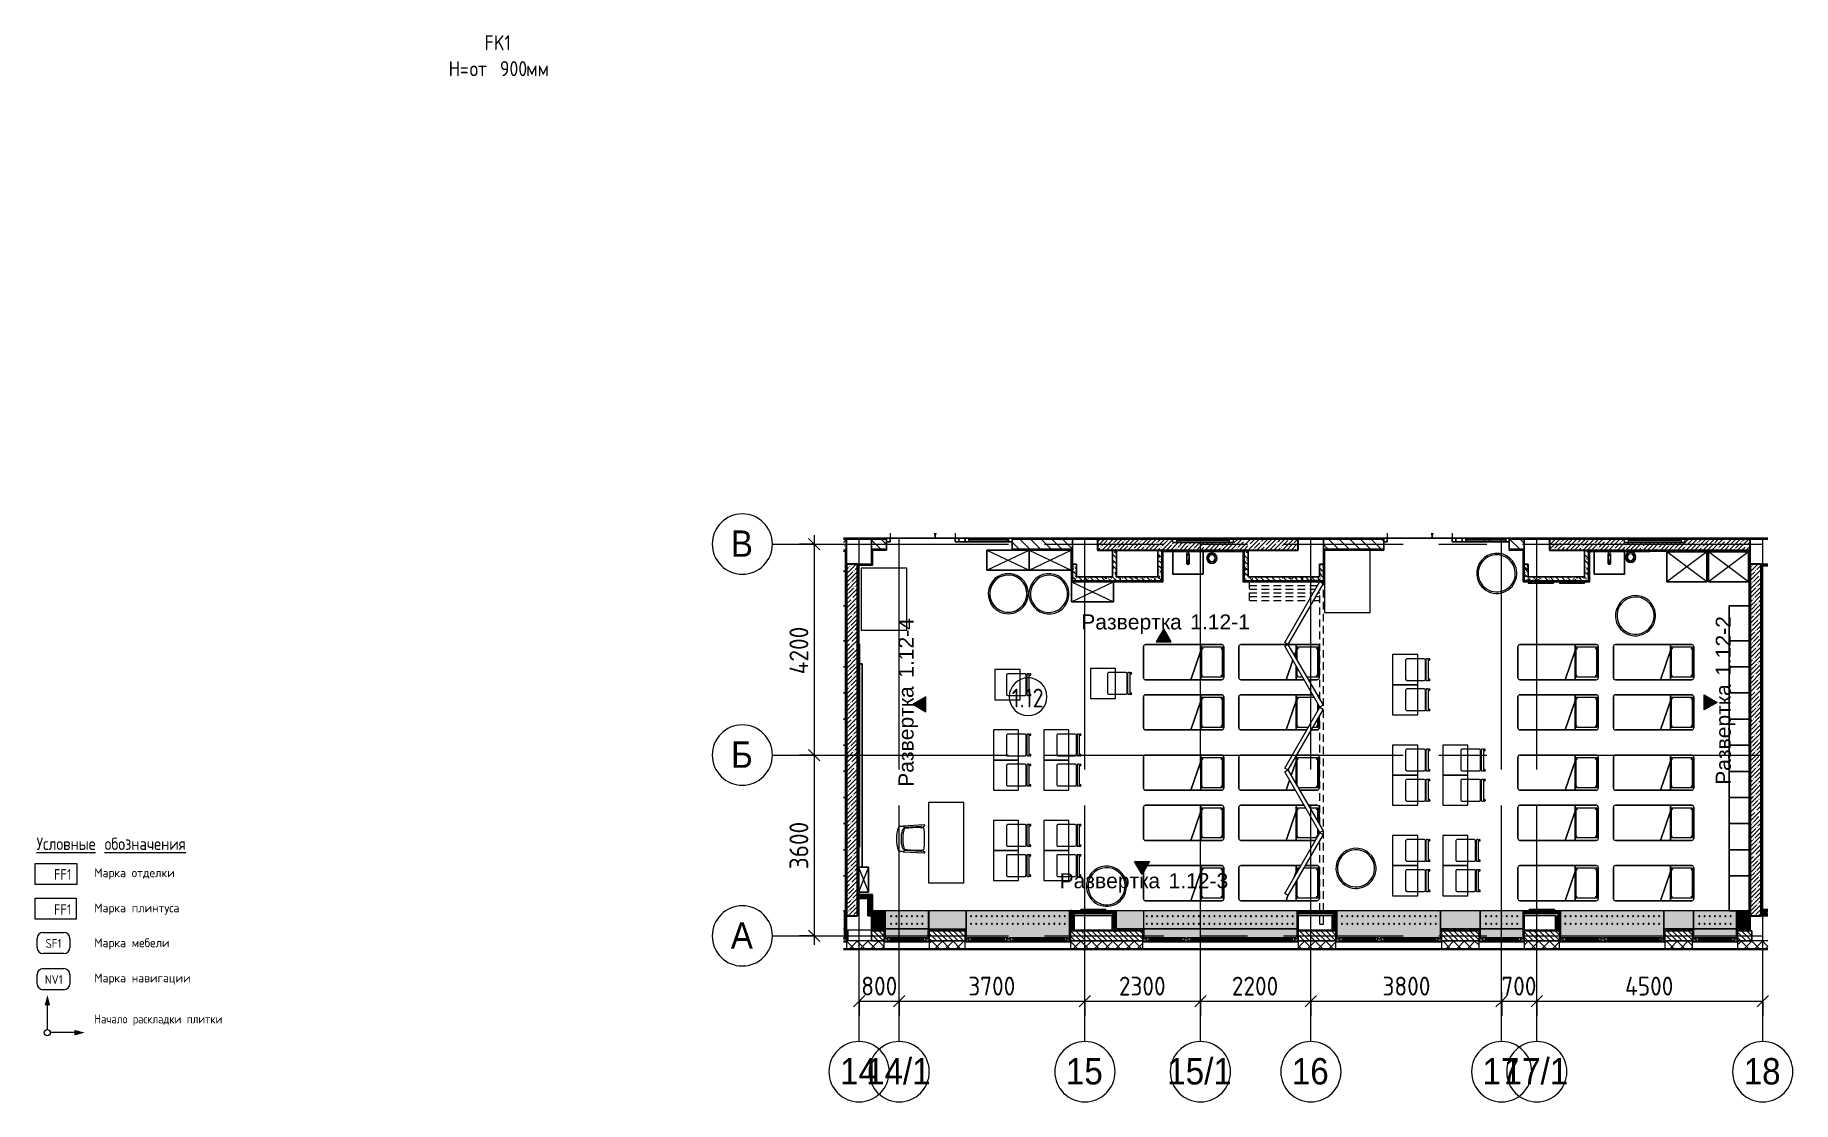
# Model space of a CAD drawing. Header units: millimetres. Extents: x 855 to 94006, y -3304 to 17933.
# Drawn here: x 855 to 35866, y -3304 to 17933 of the extents above; entities that cross this region are included whole.
import ezdxf

# ---------------------------------------------------------------- set-up
doc = ezdxf.new("R2010")
doc.units = ezdxf.units.MM
doc.linetypes.add('200_ШТРИХ__ш1_п0_6_', pattern=[240, 150, -90])
doc.linetypes.add('Осевая', pattern=[4762.5, 952.5, -714.375, 2381.25, -714.375])
for name, color, linetype, lineweight in [('0-1', 7, 'Continuous', 9), ('A-ANNO-DIMS', 7, 'Continuous', 9), ('A-ANNO-DIMS-150', 7, 'Continuous', 9), ('A-AREA-IDEN', 7, 'Continuous', 9), ('A-DETL', 7, 'Continuous', 9), ('A-DOOR', 7, 'Continuous', 9), ('A-DOOR-1', 7, '200_ШТРИХ__ш1_п0_6_', 9), ('A-DOOR-FRAM', 7, 'Continuous', 13), ('A-GLAZ', 7, 'Continuous', 9), ('A-GLAZ-1', 7, 'Continuous', 13), ('A-GLAZ-CURT', 7, 'Continuous', 9), ('A-GLAZ-CURT-1', 7, 'Continuous', 25), ('A-GLAZ-CWMG', 7, 'Continuous', 9), ('A-GLAZ-CWMG-1', 7, 'Continuous', 25), ('A-WALL', 7, 'Continuous', 9), ('G-ANNO-SYMB', 7, 'Continuous', 9), ('G-ANNO-TEXT', 7, 'Continuous', 9), ('I-FURN', 7, 'Continuous', 9), ('I-WALL', 7, 'Continuous', 9), ('M-EQPM', 7, 'Continuous', 9), ('P-SANR-FIXT', 7, 'Continuous', 9), ('P-SANR-FIXT-1', 7, 'Continuous', 13), ('Знаки', 7, 'Continuous', 9), ('Оси', 7, 'Continuous', 9), ('Оси-1', 7, 'Continuous', 20), ('Оси-2', 7, 'Осевая', 9)]:
    doc.layers.add(name, color=color, linetype=linetype, lineweight=lineweight)
for name, color, linetype, lineweight, true_color in [('A-DETL-GENF-1', 1, 'Continuous', 9, 0xff0000), ('A-WALL-1', 7, 'Continuous', 35, 0x3c3c3c), ('A-WALL-2', 7, 'Continuous', 13, 0x3c3c3c), ('A-WALL-3', 7, 'Continuous', 25, 0x3c3c3c), ('A-WALL-FNSH-1', 7, 'Continuous', 13, 0x3c3c3c), ('A-WALL-FNSH-2', 7, 'Continuous', 9, 0x3c3c3c), ('G-ANNO-TEXT-1', 7, 'Continuous', 9, 0x3c3c3c), ('G-ANNO-TEXT-2', 7, 'Continuous', 9, 0x008000), ('G-ANNO-TEXT-3', 1, 'Continuous', 9, 0xff0000), ('I-FURN-1', 7, 'Continuous', 9, 0xf0f0f0), ('I-FURN-2', 7, 'Continuous', 9, 0xaaaaaa)]:
    doc.layers.add(name, color=color, linetype=linetype, lineweight=lineweight, true_color=true_color)
doc.styles.add('Arial', font='arial.ttf', dxfattribs={"width": 0.9, "height": 525})
doc.styles.add('Arial_1', font='arial.ttf', dxfattribs={"height": 300})
doc.styles.add('GOST Common', font='GOST_Common.ttf', dxfattribs={"height": 175})
doc.styles.add('GOST Common_1', font='GOST_Common.ttf', dxfattribs={"width": 0.9, "height": 210})
doc.styles.add('GOST Common_2', font='GOST_Common.ttf', dxfattribs={"width": 0.9, "height": 245})
doc.styles.add('GOST Common_3', font='GOST_Common.ttf', dxfattribs={"width": 0.9, "height": 175})
doc.styles.add('GOST Common_4', font='GOST_Common.ttf', dxfattribs={"width": 0.9, "height": 375})
doc.styles.add('GOST Common_5', font='GOST_Common.ttf', dxfattribs={"width": 0.9, "height": 300})
doc.styles.add('ISOCPEUR', font='isocpeur.ttf', dxfattribs={"width": 0.9, "height": 175})
doc.styles.add('ISOCPEUR_1', font='isocpeur.ttf', dxfattribs={"width": 0.9, "height": 375})
doc.dimstyles.new('ISO-2_5_0_9К_БОЛЬШОЙ', dxfattribs={"dimscale": 304.8, "dimtxt": 373.492941, "dimasz": 0.738189, "dimexe": 0.590551, "dimexo": 1.476378, "dimgap": 0, "dimtad": 1, "dimdec": 0, "dimrnd": 10, "dimzin": 0, "dimdsep": 46, "dimtxsty": 'ISOCPEUR_1', "dimblk1": 'OBLIQUE', "dimblk2": 'OBLIQUE', "dimsah": 1, "dimcen": 0.09, "dimdle": 0.590551, "dimazin": 0, "dimtfac": 1, "dimtdec": 4, "dimtix": 1, "dimtmove": 0, "dimatfit": 3, "dimfxl": 1, "dimtvp": 1, "dimtolj": 1, "dimtzin": 0, "dimarcsym": 2})
pattern_1 = [(45, (-30394.15, 0), (-85.53659, 85.53659), []), (45, (-30308.61, 0), (-85.53659, 85.53659), [151.209, -30.242, 5.029, -25.213])]
pattern_2 = [(135, (-30394.15, 0), (-106.066, -106.066), [])]
pattern_3 = [(135, (-30394.15, 0), (-53.03301, -53.03301), [])]
pattern_4 = [(135, (-30394.15, 0), (-113.15123, -113.15123), [160.02, -26.67, 5.334, -26.67]), (135, (-30394.15, 113.08), (-113.15123, -113.15123), []), (50, (-30394.15, 0), (191.29312, -16.73643), [20.003, -220.028]), (355, (-30394.15, 0), (-37.00454, 200.60954), [16.002, -176.022]), (100.451, (-30378.21, -1.4), (154.2901, 183.87276), [17, -186.995]), (46.184, (-30394.15, 53.34), (284.6331, -44.1445), [30.004, -330.041]), (96.636, (-30370.43, 49.66), (249.2724, 259.7988), [25.499, -280.492]), (351.184, (-30394.15, 53.34), (249.275, 259.797), [24.003, -264.033]), (21, (-30367.48, 40), (159.19475, -107.37875), [20.002, -220.027]), (326, (-30367.48, 40), (64.89253, 193.3972), [16.002, -176.022]), (71.451, (-30354.22, 31.06), (224.08844, 86.0174), [17, -186.995]), (37.5, (-30394.15, 0), (3.24264, 88.78263), [5.029, -168.859, 5.029, -173.66, -176.689]), (37.5, (-30394.15, 0), (3.24264, 88.78263), [-352.577, 5.029, -171.66]), (7.5, (-30394.15, 0), (70.16022, 105.18966), [5.029, -96.85, 5.029, -164.859, -67.342]), (7.5, (-30394.15, 0), (70.16022, 105.18966), [-271.767, 5.029, -62.313]), (327.5, (-30453.626, 0), (142.37024, -6.01556), [5.029, -61.646, 5.029, -202.997, -276.034]), (327.5, (-30453.626, 0), (142.37024, -6.01556), [-274.701, 5.029, -271.005]), (317.5, (-30480.3, 0), (155.53552, 26.69786), [5.029, -81.648, 5.029, -133.121, -196.025]), (317.5, (-30480.3, 0), (155.53552, 26.69786), [-224.828, 5.029, -190.995])]
pattern_5 = [(0, (-30394.15, 0), (182.88, 45.72), [15.088, -122.072, 15.088, -122.072, -731.52]), (0, (-30394.15, 0), (182.88, 45.72), [-274.32, 15.088, -259.232, 15.088, -122.072, -320.04]), (0, (-30394.15, 0), (182.88, 45.72), [-685.8, 15.088, -76.352, 15.088, -213.512]), (120, (-30325.57, 22.86), (-131.03468, 135.518726), [15.088, -122.072, 15.088, -122.072, -731.52]), (120, (-30325.57, 22.86), (-131.03468, 135.518726), [-274.32, 15.088, -259.232, 15.088, -122.072, -320.04]), (120, (-30325.57, 22.86), (-131.03468, 135.518726), [-685.8, 15.088, -76.352, 15.088, -213.512]), (240, (-30302.71, 114.3), (-51.84532, -181.238726), [15.088, -122.072, 15.088, -122.072, -731.52]), (240, (-30302.71, 114.3), (-51.84532, -181.238726), [-274.32, 15.088, -259.232, 15.088, -122.072, -320.04]), (240, (-30302.71, 114.3), (-51.84532, -181.238726), [-685.8, 15.088, -76.352, 15.088, -213.512])]
pattern_6 = [(45, (-30394.15, 0), (-159.099, 159.099), []), (135, (-30394.15, 0), (-159.099, -159.099), [])]

msp = doc.modelspace()

# ---------------------------------------------------------------- texts
at = {"layer": 'A-AREA-IDEN', "insert": (20305.7, 4923), "char_height": 375, "width": 822.531, "attachment_point": 1, "style": 'GOST Common_4'}
msp.add_mtext('1.12', dxfattribs=at)
at = {"layer": 'G-ANNO-SYMB', "char_height": 300, "attachment_point": 1, "rotation": 90, "style": 'Arial_1'}
for s, insert, width in [(' 1.12-4', (18051.2, 5021.8), 1611.392), (' 1.12-2', (34329.9, 5061), 1611.392), ('Развертка', (18051.2, 2967.9), 2489.24), ('Развертка', (34329.9, 3007.2), 2489.24)]:
    msp.add_mtext(s, dxfattribs=dict(at, insert=insert, width=width))
at = {"layer": 'G-ANNO-SYMB', "char_height": 300, "attachment_point": 1, "style": 'Arial_1'}
for s, insert, width in [('Развертка', (21692.2, 6400.4), 2489.24), (' 1.12-1', (23746.1, 6400.4), 1611.392), ('Развертка', (21260.5, 1248.1), 2489.24), (' 1.12-3', (23314.4, 1248.1), 1611.392)]:
    msp.add_mtext(s, dxfattribs=dict(at, insert=insert, width=width))
at = {"layer": 'G-ANNO-TEXT', "attachment_point": 1}
for s, insert, char_height, width, style in [('\\LУсловные', (884.7, 1955.6), 245, 1550.544, 'GOST Common_2'), ('\\L\\fGOST Common|b0|i0|c204|p34|;\\W.9;\\L ', (2164, 1955.6), 245, 90.911, 'GOST Common_2'), ('\\Lобозначения', (2239, 1955.6), 245, 2111.164, 'GOST Common_2'), ('Начало', (2033.4, -1567.6), 175, 863.658, 'GOST Common_3'), ('\\fGOST Common|b0|i0|c204|p34|;\\W.9; ', (2746, -1567.6), 175, 65.658, 'GOST Common_3'), ('раскладки', (2800.1, -1567.6), 175, 1237.405, 'GOST Common_3'), ('\\fGOST Common|b0|i0|c204|p34|;\\W.9; ', (3821.1, -1567.6), 175, 65.658, 'GOST Common_3'), ('плитки', (3875.3, -1567.6), 175, 853.557, 'GOST Common_3')]:
    msp.add_mtext(s, dxfattribs=dict(at, insert=insert, char_height=char_height, width=width, style=style))
at = {"layer": 'G-ANNO-TEXT-1', "attachment_point": 1}
for s, insert, char_height, width, style in [('FK1', (9805.7, 17931.7), 300, 671.012, 'GOST Common_5'), ('\\fGOST Common|b0|i0|c204|p34|;\\W.9;Н', (9091.3, 17415.7), 300, 270.57, 'GOST Common_5'), ('\\fGOST Common|b0|i0|c204|p34|;\\W.9;=', (9314.5, 17415.7), 300, 238.101, 'GOST Common_5'), ('от', (9511, 17415.7), 300, 530.316, 'GOST Common_5'), (' 900', (9948.5, 17415.7), 300, 833.354, 'GOST Common_5'), ('мм', (10636.1, 17415.7), 300, 541.139, 'GOST Common_5'), ('   FF1   ', (884.7, 1327.3), 210, 929.316, 'GOST Common_1'), ('Марка', (2033.4, 1343.2), 175, 830.548, 'GOST Common'), ('\\fGOST Common|b0|i0|c204|p34|; ', (2718.6, 1343.2), 175, 72.954, 'GOST Common'), ('отделки', (2778.8, 1343.2), 175, 1099.915, 'GOST Common'), ('Марка', (2033.4, 643.2), 175, 830.548, 'GOST Common'), ('\\fGOST Common|b0|i0|c204|p34|; ', (2718.6, 643.2), 175, 72.954, 'GOST Common'), ('плинтуса', (2778.8, 643.2), 175, 1245.822, 'GOST Common'), ('Марка', (2033.4, -50.9), 175, 830.548, 'GOST Common'), ('\\fGOST Common|b0|i0|c204|p34|; ', (2718.6, -50.9), 175, 72.954, 'GOST Common'), ('мебели', (2778.8, -50.9), 175, 925.949, 'GOST Common'), ('Марка', (2033.4, -750.9), 175, 830.548, 'GOST Common'), ('\\fGOST Common|b0|i0|c204|p34|; ', (2718.6, -750.9), 175, 72.954, 'GOST Common'), ('навигации', (2778.8, -750.9), 175, 1414.177, 'GOST Common')]:
    msp.add_mtext(s, dxfattribs=dict(at, insert=insert, char_height=char_height, width=width, style=style))
at = {"layer": 'G-ANNO-TEXT-2', "char_height": 175, "attachment_point": 1, "style": 'ISOCPEUR'}
for s, insert, width in [('SF1', (1062.1, -63.7), 383.848), ('NV1', (1048.2, -782), 419.202)]:
    msp.add_mtext(s, dxfattribs=dict(at, insert=insert, width=width))
at = {"layer": 'G-ANNO-TEXT-3', "insert": (884.7, 627.3), "char_height": 210, "width": 929.316, "attachment_point": 1, "style": 'GOST Common_1'}
msp.add_mtext('   FF1   ', dxfattribs=at)
at = {"layer": 'Оси', "char_height": 525, "attachment_point": 1, "style": 'Arial'}
for s, insert, width in [('\\fArial|b0|i0|c204|p34|;\\W.9;В', (14711.9, 8071.6), 541.139), ('\\fArial|b0|i0|c204|p34|;\\W.9;Б', (14716.6, 3871.6), 530.316), ('\\fArial|b0|i0|c204|p34|;\\W.9;А', (14711.9, 271.6), 541.139), ('14', (16886.9, -2433.4), 909.114), ('14/1', (17405.4, -2433.4), 1590.949), ('15', (21386.9, -2433.4), 909.114), ('15/1', (23405.4, -2433.4), 1590.949), ('16', (25886.9, -2433.4), 909.114), ('17', (29686.9, -2433.4), 909.114), ('17/1', (30105.4, -2433.4), 1590.949), ('18', (34886.9, -2433.4), 909.114)]:
    msp.add_mtext(s, dxfattribs=dict(at, insert=insert, width=width))

# ---------------------------------------------------------------- blocks, each defined once
blk = doc.blocks.new('120_Окно_СКБ_1Ст - 120_Окно_СКБ_1Ст 900х2500_h_-20664874-План разверток пом_ 1_12_ Этаж 1')
at = {"layer": 'A-GLAZ'}
for p, q in [((450, -57), (-450, -57)), ((-330, -107), (330, -107)), ((330, -117), (-330, -117))]:
    blk.add_line(p, q, dxfattribs=at)
at = {"layer": 'A-GLAZ-1'}
for p, q in [((-450, -127), (-450, -57)), ((-450, -57), (-380, -57)), ((-380, -127), (-450, -127)), ((-380, -127), (-400, -127)), ((-400, -127), (-400, -137)), ((-400, -137), (400, -137)), ((400, -137), (-400, -137)), ((-380, -57), (-380, -127)), ((380, -87), (-380, -87)), ((-380, -87), (-380, -127)), ((-330, -137), (-330, -87)), ((330, -137), (330, -87)), ((380, -127), (380, -57)), ((380, -57), (450, -57)), ((380, -127), (380, -87)), ((450, -127), (380, -127)), ((400, -127), (380, -127)), ((400, -137), (400, -127)), ((450, -57), (450, -127))]:
    blk.add_line(p, q, dxfattribs=at)
blk = doc.blocks.new('120_Окно_СКБ_2Ст - 120_Окно_СКБ_2Ст 2100х2500 _мал створка справа_-22445857-План разверток пом_ 1_12_ Этаж 1')
at = {"layer": 'A-GLAZ'}
for p, q in [((1050, -57), (-1050, -57)), ((-930, -107), (100, -107)), ((100, -117), (-930, -117)), ((270, -107), (930, -107)), ((930, -117), (270, -117))]:
    blk.add_line(p, q, dxfattribs=at)
at = {"layer": 'A-GLAZ-1'}
for p, q in [((-1050, -127), (-1050, -57)), ((-1050, -57), (-980, -57)), ((-980, -127), (-1050, -127)), ((-980, -127), (-1000, -127)), ((-1000, -127), (-1000, -137)), ((-1000, -137), (170, -137)), ((170, -137), (-1000, -137)), ((-980, -57), (-980, -127)), ((150, -87), (-980, -87)), ((-980, -87), (-980, -127)), ((-930, -137), (-930, -87)), ((100, -137), (100, -87)), ((150, -127), (150, -57)), ((150, -57), (220, -57)), ((150, -127), (150, -87)), ((220, -127), (150, -127)), ((170, -127), (150, -127)), ((170, -137), (170, -127)), ((220, -127), (200, -127)), ((200, -127), (200, -137)), ((200, -137), (1000, -137)), ((1000, -137), (200, -137)), ((220, -57), (220, -127)), ((980, -87), (220, -87)), ((220, -87), (220, -127)), ((270, -137), (270, -87)), ((930, -137), (930, -87)), ((980, -127), (980, -57)), ((980, -57), (1050, -57)), ((980, -127), (980, -87)), ((1050, -127), (980, -127)), ((1000, -127), (980, -127)), ((1000, -137), (1000, -127)), ((1050, -57), (1050, -127))]:
    blk.add_line(p, q, dxfattribs=at)
blk = doc.blocks.new('120_Окно_СКБ_2Ст - 120_Окно_СКБ_2Ст 3100х2500 _мал_створка слева_-22446080-План разверток пом_ 1_12_ Этаж 1')
at = {"layer": 'A-GLAZ'}
for p, q in [((1550, -57), (-1550, -57)), ((-1430, -107), (600, -107)), ((600, -117), (-1430, -117)), ((770, -107), (1430, -107)), ((1430, -117), (770, -117))]:
    blk.add_line(p, q, dxfattribs=at)
at = {"layer": 'A-GLAZ-1'}
for p, q in [((-1550, -127), (-1550, -57)), ((-1550, -57), (-1480, -57)), ((-1480, -127), (-1550, -127)), ((-1480, -127), (-1500, -127)), ((-1500, -127), (-1500, -137)), ((-1500, -137), (670, -137)), ((670, -137), (-1500, -137)), ((-1480, -57), (-1480, -127)), ((650, -87), (-1480, -87)), ((-1480, -87), (-1480, -127)), ((-1430, -137), (-1430, -87)), ((600, -137), (600, -87)), ((650, -127), (650, -57)), ((650, -57), (720, -57)), ((650, -127), (650, -87)), ((720, -127), (650, -127)), ((670, -127), (650, -127)), ((670, -137), (670, -127)), ((720, -127), (700, -127)), ((700, -127), (700, -137)), ((700, -137), (1500, -137)), ((1500, -137), (700, -137)), ((720, -57), (720, -127)), ((1480, -87), (720, -87)), ((720, -87), (720, -127)), ((770, -137), (770, -87)), ((1430, -137), (1430, -87)), ((1480, -127), (1480, -57)), ((1480, -57), (1550, -57)), ((1480, -127), (1480, -87)), ((1550, -127), (1480, -127)), ((1500, -127), (1480, -127)), ((1500, -137), (1500, -127)), ((1550, -57), (1550, -127))]:
    blk.add_line(p, q, dxfattribs=at)
blk = doc.blocks.new('120_Окно_СКБ_2Ст - 120_Окно_СКБ_2Ст 2100х2500 _мал створка справа_-V1-План разверток пом_ 1_12_ Этаж 1')
at = {"layer": 'A-GLAZ'}
for p, q in [((1050, -57), (-1050, -57)), ((-1050, -127), (-1029, -127)), ((-930, -107), (100, -107)), ((100, -117), (-930, -117)), ((270, -107), (930, -107)), ((930, -117), (270, -117))]:
    blk.add_line(p, q, dxfattribs=at)
at = {"layer": 'A-GLAZ-1'}
for p, q in [((-1050, -127), (-1050, -57)), ((-1050, -57), (-980, -57)), ((-980, -127), (-1050, -127)), ((-980, -127), (-1000, -127)), ((-1000, -127), (-1000, -137)), ((-1000, -137), (170, -137)), ((170, -137), (-1000, -137)), ((-980, -57), (-980, -127)), ((150, -87), (-980, -87)), ((-980, -87), (-980, -127)), ((-930, -137), (-930, -87)), ((100, -137), (100, -87)), ((150, -127), (150, -57)), ((150, -57), (220, -57)), ((150, -127), (150, -87)), ((220, -127), (150, -127)), ((170, -127), (150, -127)), ((170, -137), (170, -127)), ((220, -127), (200, -127)), ((200, -127), (200, -137)), ((200, -137), (1000, -137)), ((1000, -137), (200, -137)), ((220, -57), (220, -127)), ((980, -87), (220, -87)), ((220, -87), (220, -127)), ((270, -137), (270, -87)), ((930, -137), (930, -87)), ((980, -127), (980, -57)), ((980, -57), (1050, -57)), ((980, -127), (980, -87)), ((1050, -127), (980, -127)), ((1000, -127), (980, -127)), ((1000, -137), (1000, -127)), ((1050, -57), (1050, -127))]:
    blk.add_line(p, q, dxfattribs=at)
blk = doc.blocks.new('DOR__перегородка__Прямоугольная - ТП-3_ Вн_ДПГ_6820х3300h-19315679-План разверток пом_ 1_12_ Этаж 1')
at = {"layer": 'A-DOOR-1'}
for p, q in [((6445, 1474), (6816, 1474)), ((6445, 1474), (6445, 288)), ((6520, 1474), (6520, 244)), ((6595, 1474), (6595, 201)), ((6670, 1474), (6670, 158)), ((6745, 1474), (6745, 114)), ((0, 75), (0, 0)), ((0, 75), (171, 75)), ((0, 0), (171, 0)), ((266, 75), (1664, 75)), ((266, 0), (6816, 0)), ((1814, 75), (1827, 75)), ((1977, 75), (4164, 75)), ((4314, 75), (4325, 75)), ((4475, 75), (6663, 75)), ((6445, 201), (6445, 75)), ((6520, 158), (6520, 75)), ((6595, 114), (6595, 75)), ((6813, 75), (6816, 75))]:
    blk.add_line(p, q, dxfattribs=at)
at = {"layer": 'A-DOOR-FRAM'}
for p, q in [((570, 707), (608, 772)), ((1783, 7), (570, 707)), ((608, 772), (1820, 72)), ((1821, 72), (3033, 772)), ((3071, 707), (1858, 7)), ((3033, 772), (3071, 707)), ((3070, 707), (3107, 772)), ((4282, 7), (3070, 707)), ((3107, 772), (4320, 72)), ((4319, 72), (5532, 772)), ((5569, 707), (4357, 7)), ((5532, 772), (5569, 707)), ((5569, 707), (5607, 772)), ((6781, 7), (5569, 707)), ((5607, 772), (6819, 72)), ((1820, 72), (1783, 7)), ((1858, 7), (1821, 72)), ((4320, 72), (4282, 7)), ((4357, 7), (4319, 72)), ((6819, 72), (6781, 7))]:
    blk.add_line(p, q, dxfattribs=at)
blk = doc.blocks.new('120_Окно_СКБ_1Ст - 120_Окно_СКБ_1Ст 900х2500_h_-22445987-План разверток пом_ 1_12_ Этаж 1')
at = {"layer": 'A-GLAZ'}
for p, q in [((450, -57), (-450, -57)), ((-330, -107), (330, -107)), ((330, -117), (-330, -117))]:
    blk.add_line(p, q, dxfattribs=at)
at = {"layer": 'A-GLAZ-1'}
for p, q in [((-450, -127), (-450, -57)), ((-450, -57), (-380, -57)), ((-380, -127), (-450, -127)), ((-380, -127), (-400, -127)), ((-400, -127), (-400, -137)), ((-400, -137), (400, -137)), ((400, -137), (-400, -137)), ((-380, -57), (-380, -127)), ((380, -87), (-380, -87)), ((-380, -87), (-380, -127)), ((-330, -137), (-330, -87)), ((330, -137), (330, -87)), ((380, -127), (380, -57)), ((380, -57), (450, -57)), ((380, -127), (380, -87)), ((450, -127), (380, -127)), ((400, -127), (380, -127)), ((400, -137), (400, -127)), ((450, -57), (450, -127))]:
    blk.add_line(p, q, dxfattribs=at)
blk = doc.blocks.new('120_Окно_СКБ_2Ст - 120_Окно_СКБ_2Ст 3100х2500 _мал_створка слева_-V2-План разверток пом_ 1_12_ Этаж 1')
at = {"layer": 'A-GLAZ'}
blk.add_line((-1491, -57), (-1550, -57), dxfattribs=at)
at = {"layer": 'A-GLAZ-1'}
for p, q in [((-1550, -127), (-1550, -57)), ((-1550, -57), (-1491, -57)), ((-1491, -127), (-1550, -127)), ((-1491, -127), (-1500, -127)), ((-1500, -127), (-1500, -137)), ((-1500, -137), (-1491, -137)), ((-1491, -137), (-1500, -137))]:
    blk.add_line(p, q, dxfattribs=at)
blk = doc.blocks.new('Стол базовый прямоугольный - 1_7а-25476368-План разверток пом_ 1_12_ Этаж 1')
at = {"layer": 'I-FURN-1'}
for p, q in [((250, 300), (-250, 300)), ((-250, 300), (-250, -300)), ((250, -300), (250, 300)), ((-250, -300), (250, -300))]:
    blk.add_line(p, q, dxfattribs=at)
blk = doc.blocks.new('Стул Breuer - 1_9а-25403171-План разверток пом_ 1_12_ Этаж 1')
at = {"layer": 'I-FURN-1'}
for p, q in [((-216, 216), (-216, 0)), ((-216, 0), (-216, -127)), ((190, 241), (-191, 241)), ((216, 0), (216, 216)), ((216, -127), (216, 0)), ((-216, -176), (-216, -201)), ((203, -163), (-203, -163)), ((-203, -213), (203, -213)), ((-191, -152), (190, -152)), ((216, -201), (216, -176))]:
    blk.add_line(p, q, dxfattribs=at)
for centre, radius, start, end in [((-191, 216), 25.4, 150, 180), ((-191, 216), 25.4, 135, 150), ((-191, 216), 25.4, 90, 135), ((190, 216), 25.4, 60, 90), ((190, 216), 25.4, 15, 60), ((190, 216), 25.4, 0, 15), ((-203, -231), 15.1, 360, 180), ((-203, -231), 15.1, 180, 360), ((-191, -127), 25.4, 180, 270), ((-203, -176), 12.7, 90, 180), ((-203, -201), 12.7, 180, 270), ((204, -231), 15.1, 360, 180), ((204, -231), 15.1, 180, 360), ((190, -127), 25.4, 270, 360), ((203, -176), 12.7, 360, 90), ((203, -201), 12.7, 270, 360)]:
    blk.add_arc(centre, radius, start, end, dxfattribs=at)
blk = doc.blocks.new('Стул Breuer - 1_9а-V3-План разверток пом_ 1_12_ Этаж 1')
at = {"layer": 'I-FURN-1'}
for p, q in [((-216, 216), (-216, 0)), ((-216, 0), (-216, -127)), ((190, 241), (-191, 241)), ((216, 0), (216, 216)), ((216, -127), (216, 0)), ((-216, -176), (-216, -201)), ((203, -163), (-203, -163)), ((-203, -213), (203, -213)), ((-191, -152), (190, -152)), ((216, -201), (216, -176))]:
    blk.add_line(p, q, dxfattribs=at)
for centre, radius, start, end in [((-191, 216), 25.4, 150, 180), ((-191, 216), 25.4, 105, 150), ((-191, 216), 25.4, 90, 105), ((190, 216), 25.4, 75, 90), ((190, 216), 25.4, 30, 75), ((190, 216), 25.4, 0, 30), ((-203, -231), 15.1, 360, 180), ((-203, -231), 15.1, 180, 360), ((-191, -127), 25.4, 180, 270), ((-203, -176), 12.7, 90, 180), ((-203, -201), 12.7, 180, 270), ((204, -231), 15.1, 360, 180), ((204, -231), 15.1, 180, 360), ((190, -127), 25.4, 270, 360), ((203, -176), 12.7, 360, 90), ((203, -201), 12.7, 270, 360)]:
    blk.add_arc(centre, radius, start, end, dxfattribs=at)
blk = doc.blocks.new('Стул Breuer - 1_9а-V4-План разверток пом_ 1_12_ Этаж 1')
at = {"layer": 'I-FURN-1'}
for p, q in [((-216, 216), (-216, 0)), ((-216, 0), (-216, -127)), ((190, 241), (-191, 241)), ((216, 0), (216, 216)), ((216, -127), (216, 0)), ((-216, -176), (-216, -201)), ((203, -163), (-203, -163)), ((-203, -213), (203, -213)), ((-191, -152), (190, -152)), ((216, -201), (216, -176))]:
    blk.add_line(p, q, dxfattribs=at)
for centre, radius, start, end in [((-191, 216), 25.4, 90, 180), ((190, 216), 25.4, 0, 90), ((-203, -231), 15.1, 360, 180), ((-203, -231), 15.1, 180, 360), ((-191, -127), 25.4, 180, 270), ((-203, -176), 12.7, 90, 180), ((-203, -201), 12.7, 180, 270), ((204, -231), 15.1, 360, 180), ((204, -231), 15.1, 180, 360), ((190, -127), 25.4, 270, 360), ((203, -176), 12.7, 360, 90), ((203, -201), 12.7, 270, 360)]:
    blk.add_arc(centre, radius, start, end, dxfattribs=at)
blk = doc.blocks.new('Стул Breuer - 1_9а-V5-План разверток пом_ 1_12_ Этаж 1')
at = {"layer": 'I-FURN-1'}
for p, q in [((-216, 216), (-216, 0)), ((-216, 0), (-216, -127)), ((190, 241), (-191, 241)), ((216, 0), (216, 216)), ((216, -127), (216, 0)), ((-216, -176), (-216, -201)), ((203, -163), (-203, -163)), ((-203, -213), (203, -213)), ((-191, -152), (190, -152)), ((216, -201), (216, -176))]:
    blk.add_line(p, q, dxfattribs=at)
for centre, radius, start, end in [((-191, 216), 25.4, 90, 180), ((190, 216), 25.4, 75, 90), ((190, 216), 25.4, 45, 75), ((190, 216), 25.4, 0, 45), ((-203, -231), 15.1, 360, 180), ((-203, -231), 15.1, 180, 360), ((-191, -127), 25.4, 180, 270), ((-203, -176), 12.7, 90, 180), ((-203, -201), 12.7, 180, 270), ((204, -231), 15.1, 360, 180), ((204, -231), 15.1, 180, 360), ((190, -127), 25.4, 270, 360), ((203, -176), 12.7, 360, 90), ((203, -201), 12.7, 270, 360)]:
    blk.add_arc(centre, radius, start, end, dxfattribs=at)
blk = doc.blocks.new('Стул Breuer - 1_9а-V6-План разверток пом_ 1_12_ Этаж 1')
at = {"layer": 'I-FURN-1'}
for p, q in [((-216, 216), (-216, 0)), ((-216, 0), (-216, -127)), ((190, 241), (-191, 241)), ((216, 0), (216, 216)), ((216, -127), (216, 0)), ((-216, -176), (-216, -201)), ((203, -163), (-203, -163)), ((-203, -213), (203, -213)), ((-191, -152), (190, -152)), ((216, -201), (216, -176))]:
    blk.add_line(p, q, dxfattribs=at)
for centre, radius, start, end in [((-191, 216), 25.4, 105, 180), ((-191, 216), 25.4, 90, 105), ((190, 216), 25.4, 0, 90), ((-203, -231), 15.1, 360, 180), ((-203, -231), 15.1, 180, 360), ((-191, -127), 25.4, 180, 270), ((-203, -176), 12.7, 90, 180), ((-203, -201), 12.7, 180, 270), ((204, -231), 15.1, 360, 180), ((204, -231), 15.1, 180, 360), ((190, -127), 25.4, 270, 360), ((203, -176), 12.7, 360, 90), ((203, -201), 12.7, 270, 360)]:
    blk.add_arc(centre, radius, start, end, dxfattribs=at)
blk = doc.blocks.new('Стул Breuer - 1_9а-V7-План разверток пом_ 1_12_ Этаж 1')
at = {"layer": 'I-FURN-1'}
for p, q in [((-216, 216), (-216, 0)), ((-216, 0), (-216, -127)), ((190, 241), (-191, 241)), ((216, 0), (216, 216)), ((216, -127), (216, 0)), ((-216, -176), (-216, -201)), ((203, -163), (-203, -163)), ((-203, -213), (203, -213)), ((-191, -152), (190, -152)), ((216, -201), (216, -176))]:
    blk.add_line(p, q, dxfattribs=at)
for centre, radius, start, end in [((-191, 216), 25.4, 150, 180), ((-191, 216), 25.4, 135, 150), ((-191, 216), 25.4, 90, 135), ((190, 216), 25.4, 75, 90), ((190, 216), 25.4, 60, 75), ((190, 216), 25.4, 45, 60), ((190, 216), 25.4, 0, 45), ((-203, -231), 15.1, 360, 180), ((-203, -231), 15.1, 180, 360), ((-191, -127), 25.4, 180, 270), ((-203, -176), 12.7, 90, 180), ((-203, -201), 12.7, 180, 270), ((204, -231), 15.1, 360, 180), ((204, -231), 15.1, 180, 360), ((190, -127), 25.4, 270, 360), ((203, -176), 12.7, 360, 90), ((203, -201), 12.7, 270, 360)]:
    blk.add_arc(centre, radius, start, end, dxfattribs=at)
blk = doc.blocks.new('Стул Breuer - 1_9а-V8-План разверток пом_ 1_12_ Этаж 1')
at = {"layer": 'I-FURN-1'}
for p, q in [((-216, 216), (-216, 0)), ((-216, 0), (-216, -127)), ((190, 241), (-191, 241)), ((216, 0), (216, 216)), ((216, -127), (216, 0)), ((-216, -176), (-216, -201)), ((203, -163), (-203, -163)), ((-203, -213), (203, -213)), ((-191, -152), (190, -152)), ((216, -201), (216, -176))]:
    blk.add_line(p, q, dxfattribs=at)
for centre, radius, start, end in [((-191, 216), 25.4, 165, 180), ((-191, 216), 25.4, 150, 165), ((-191, 216), 25.4, 135, 150), ((-191, 216), 25.4, 90, 135), ((190, 216), 25.4, 75, 90), ((190, 216), 25.4, 30, 75), ((190, 216), 25.4, 15, 30), ((190, 216), 25.4, 0, 15), ((-203, -231), 15.1, 360, 180), ((-203, -231), 15.1, 180, 360), ((-191, -127), 25.4, 180, 270), ((-203, -176), 12.7, 90, 180), ((-203, -201), 12.7, 180, 270), ((204, -231), 15.1, 360, 180), ((204, -231), 15.1, 180, 360), ((190, -127), 25.4, 270, 360), ((203, -176), 12.7, 360, 90), ((203, -201), 12.7, 270, 360)]:
    blk.add_arc(centre, radius, start, end, dxfattribs=at)
blk = doc.blocks.new('Стул Breuer - 1_9а-V9-План разверток пом_ 1_12_ Этаж 1')
at = {"layer": 'I-FURN-1'}
for p, q in [((-216, 216), (-216, 80)), ((-216, 80), (-216, -127)), ((190, 241), (-191, 241)), ((216, 80), (216, 216)), ((216, -127), (216, 80)), ((-216, -176), (-216, -201)), ((203, -163), (-203, -163)), ((-203, -213), (203, -213)), ((-191, -152), (190, -152)), ((216, -201), (216, -176))]:
    blk.add_line(p, q, dxfattribs=at)
for centre, radius, start, end in [((-191, 216), 25.4, 90, 180), ((190, 216), 25.4, 0, 90), ((-203, -231), 15.1, 360, 180), ((-203, -231), 15.1, 180, 360), ((-191, -127), 25.4, 180, 270), ((-203, -176), 12.7, 90, 180), ((-203, -201), 12.7, 180, 270), ((204, -231), 15.1, 360, 180), ((204, -231), 15.1, 180, 360), ((190, -127), 25.4, 270, 360), ((203, -176), 12.7, 360, 90), ((203, -201), 12.7, 270, 360)]:
    blk.add_arc(centre, radius, start, end, dxfattribs=at)
blk = doc.blocks.new('Стул Breuer - 1_9а-V10-План разверток пом_ 1_12_ Этаж 1')
at = {"layer": 'I-FURN-1'}
for p, q in [((-216, 216), (-216, 0)), ((-216, 0), (-216, -127)), ((190, 241), (-191, 241)), ((216, 0), (216, 216)), ((216, -127), (216, 0)), ((-216, -176), (-216, -201)), ((203, -163), (-203, -163)), ((-203, -213), (203, -213)), ((-191, -152), (190, -152)), ((216, -201), (216, -176))]:
    blk.add_line(p, q, dxfattribs=at)
for centre, radius, start, end in [((-191, 216), 25.4, 90, 180), ((190, 216), 25.4, 30, 90), ((190, 216), 25.4, 0, 30), ((-203, -231), 15.1, 360, 180), ((-203, -231), 15.1, 180, 360), ((-191, -127), 25.4, 180, 270), ((-203, -176), 12.7, 90, 180), ((-203, -201), 12.7, 180, 270), ((204, -231), 15.1, 360, 180), ((204, -231), 15.1, 180, 360), ((190, -127), 25.4, 270, 360), ((203, -176), 12.7, 360, 90), ((203, -201), 12.7, 270, 360)]:
    blk.add_arc(centre, radius, start, end, dxfattribs=at)
blk = doc.blocks.new('Стул Breuer - 1_9а-V11-План разверток пом_ 1_12_ Этаж 1')
at = {"layer": 'I-FURN-1'}
for p, q in [((-216, 216), (-216, 100)), ((-216, 100), (-216, -127)), ((190, 241), (-191, 241)), ((216, 100), (216, 216)), ((216, -127), (216, 100)), ((-216, -176), (-216, -201)), ((203, -163), (-203, -163)), ((-203, -213), (203, -213)), ((-191, -152), (190, -152)), ((216, -201), (216, -176))]:
    blk.add_line(p, q, dxfattribs=at)
for centre, radius, start, end in [((-191, 216), 25.4, 90, 180), ((190, 216), 25.4, 0, 90), ((-203, -231), 15.1, 360, 180), ((-203, -231), 15.1, 180, 360), ((-191, -127), 25.4, 180, 270), ((-203, -176), 12.7, 90, 180), ((-203, -201), 12.7, 180, 270), ((204, -231), 15.1, 360, 180), ((204, -231), 15.1, 180, 360), ((190, -127), 25.4, 270, 360), ((203, -176), 12.7, 360, 90), ((203, -201), 12.7, 270, 360)]:
    blk.add_arc(centre, radius, start, end, dxfattribs=at)
blk = doc.blocks.new('Стул Breuer - 1_9а-V12-План разверток пом_ 1_12_ Этаж 1')
at = {"layer": 'I-FURN-1'}
for p, q in [((-216, 216), (-216, 0)), ((-216, 0), (-216, -127)), ((190, 241), (-191, 241)), ((216, 0), (216, 216)), ((216, -127), (216, 0)), ((-216, -176), (-216, -201)), ((203, -163), (-203, -163)), ((-203, -213), (203, -213)), ((-191, -152), (190, -152)), ((216, -201), (216, -176))]:
    blk.add_line(p, q, dxfattribs=at)
for centre, radius, start, end in [((-191, 216), 25.4, 135, 180), ((-191, 216), 25.4, 90, 135), ((190, 216), 25.4, 0, 90), ((-203, -231), 15.1, 360, 180), ((-203, -231), 15.1, 180, 360), ((-191, -127), 25.4, 180, 270), ((-203, -176), 12.7, 90, 180), ((-203, -201), 12.7, 180, 270), ((204, -231), 15.1, 360, 180), ((204, -231), 15.1, 180, 360), ((190, -127), 25.4, 270, 360), ((203, -176), 12.7, 360, 90), ((203, -201), 12.7, 270, 360)]:
    blk.add_arc(centre, radius, start, end, dxfattribs=at)
blk = doc.blocks.new('Стул Breuer - 1_9а-V13-План разверток пом_ 1_12_ Этаж 1')
at = {"layer": 'I-FURN-1'}
for p, q in [((-216, 216), (-216, 0)), ((-216, 0), (-216, -127)), ((190, 241), (-191, 241)), ((216, 0), (216, 216)), ((216, -127), (216, 0)), ((-216, -176), (-216, -201)), ((203, -163), (-203, -163)), ((-203, -213), (203, -213)), ((-191, -152), (190, -152)), ((216, -201), (216, -176))]:
    blk.add_line(p, q, dxfattribs=at)
for centre, radius, start, end in [((-191, 216), 25.4, 90, 180), ((190, 216), 25.4, 45, 90), ((190, 216), 25.4, 0, 45), ((-203, -231), 15.1, 360, 180), ((-203, -231), 15.1, 180, 360), ((-191, -127), 25.4, 180, 270), ((-203, -176), 12.7, 90, 180), ((-203, -201), 12.7, 180, 270), ((204, -231), 15.1, 360, 180), ((204, -231), 15.1, 180, 360), ((190, -127), 25.4, 270, 360), ((203, -176), 12.7, 360, 90), ((203, -201), 12.7, 270, 360)]:
    blk.add_arc(centre, radius, start, end, dxfattribs=at)
blk = doc.blocks.new('Bed - Small Sizes - 1_44-25445739-План разверток пом_ 1_12_ Этаж 1')
at = {"layer": 'I-FURN-1'}
for p, q in [((287, 0), (-333, 0)), ((-333, 0), (287, 0)), ((287, 0), (-333, 0)), ((-333, 0), (287, 0)), ((-373, -40), (-373, -460)), ((-373, -460), (-373, -40)), ((-373, -40), (-373, -460)), ((-373, -460), (-373, -40)), ((-318, -26), (-283, -60)), ((272, -26), (-318, -26)), ((-318, -26), (-318, -446)), ((272, -26), (-318, -26)), ((-318, -26), (-318, -446)), ((272, -26), (237, -60)), ((272, -446), (272, -26)), ((272, -446), (272, -26)), ((327, -460), (327, -40)), ((327, -40), (327, -460)), ((327, -658), (327, -40)), ((327, -40), (327, -658)), ((-373, -460), (-253, -460)), ((-253, -460), (-373, -460)), ((-373, -460), (-373, -1560)), ((-373, -1560), (-373, -460)), ((-373, -460), (-253, -460)), ((-318, -446), (-283, -420)), ((-318, -446), (272, -446)), ((-318, -446), (272, -446)), ((-253, -460), (327, -460)), ((327, -460), (-253, -460)), ((327, -460), (-253, -460)), ((-253, -460), (327, -658)), ((327, -658), (-253, -460)), ((-253, -460), (327, -460)), ((-253, -460), (327, -658)), ((-253, -460), (327, -460)), ((272, -446), (237, -420)), ((327, -658), (327, -460)), ((327, -460), (327, -658)), ((327, -1560), (327, -658)), ((327, -658), (327, -1560)), ((-333, -1600), (287, -1600)), ((287, -1600), (-333, -1600))]:
    blk.add_line(p, q, dxfattribs=at)
for centre, start, end in [((-333, -40), 90, 180), ((-333, -40), 90, 180), ((287, -40), 360, 90), ((287, -40), 0, 90), ((-333, -40), 90, 180), ((-333, -40), 90, 180), ((287, -40), 30, 90), ((287, -40), 0, 90), ((287, -40), 15, 30), ((287, -40), 360, 15), ((-333, -1560), 180, 270), ((-333, -1560), 180, 270), ((287, -1560), 270, 0), ((287, -1560), 270, 285), ((287, -1560), 285, 300), ((287, -1560), 300, 315), ((287, -1560), 315, 330), ((287, -1560), 330, 0)]:
    blk.add_arc(centre, 40, start, end, dxfattribs=at)
blk = doc.blocks.new('Bed - Small Sizes - 1_44-V14-План разверток пом_ 1_12_ Этаж 1')
at = {"layer": 'I-FURN-1'}
for p, q in [((287, 0), (-333, 0)), ((-333, 0), (287, 0)), ((287, 0), (-333, 0)), ((-333, 0), (287, 0)), ((-373, -40), (-373, -460)), ((-373, -460), (-373, -40)), ((-373, -40), (-373, -460)), ((-373, -460), (-373, -40)), ((-318, -26), (-283, -60)), ((272, -26), (-318, -26)), ((-318, -26), (-318, -446)), ((272, -26), (-318, -26)), ((-318, -26), (-318, -446)), ((272, -26), (237, -60)), ((272, -446), (272, -26)), ((272, -446), (272, -26)), ((327, -460), (327, -40)), ((327, -40), (327, -460)), ((327, -658), (327, -40)), ((327, -40), (327, -658)), ((-373, -460), (-253, -460)), ((-253, -460), (-373, -460)), ((-373, -460), (-373, -1560)), ((-373, -1560), (-373, -460)), ((-373, -460), (-253, -460)), ((-318, -446), (-283, -420)), ((-318, -446), (272, -446)), ((-318, -446), (272, -446)), ((-253, -460), (327, -460)), ((327, -460), (-253, -460)), ((327, -460), (-253, -460)), ((-253, -460), (327, -658)), ((327, -658), (-253, -460)), ((-253, -460), (327, -460)), ((-253, -460), (327, -658)), ((-253, -460), (327, -460)), ((272, -446), (237, -420)), ((327, -658), (327, -460)), ((327, -460), (327, -658)), ((327, -1560), (327, -658)), ((327, -658), (327, -1560)), ((-333, -1600), (287, -1600)), ((287, -1600), (-333, -1600))]:
    blk.add_line(p, q, dxfattribs=at)
for centre, start, end in [((-333, -40), 90, 180), ((-333, -40), 90, 165), ((287, -40), 360, 90), ((287, -40), 0, 90), ((-333, -40), 90, 180), ((-333, -40), 90, 180), ((-333, -40), 165, 180), ((287, -40), 15, 90), ((287, -40), 0, 90), ((287, -40), 360, 15), ((-333, -1560), 180, 270), ((-333, -1560), 180, 270), ((287, -1560), 270, 0), ((287, -1560), 270, 285), ((287, -1560), 285, 300), ((287, -1560), 300, 315), ((287, -1560), 315, 330), ((287, -1560), 330, 345), ((287, -1560), 345, 0)]:
    blk.add_arc(centre, 40, start, end, dxfattribs=at)
blk = doc.blocks.new('Bed - Small Sizes - 1_44-V15-План разверток пом_ 1_12_ Этаж 1')
at = {"layer": 'I-FURN-1'}
for p, q in [((287, 0), (-333, 0)), ((-333, 0), (287, 0)), ((287, 0), (-333, 0)), ((-333, 0), (287, 0)), ((-373, -40), (-373, -460)), ((-373, -460), (-373, -40)), ((-373, -40), (-373, -460)), ((-373, -460), (-373, -40)), ((-318, -26), (-283, -60)), ((272, -26), (-318, -26)), ((-318, -26), (-318, -446)), ((272, -26), (-318, -26)), ((-318, -26), (-318, -446)), ((272, -26), (237, -60)), ((272, -446), (272, -26)), ((272, -446), (272, -26)), ((327, -460), (327, -40)), ((327, -40), (327, -460)), ((327, -658), (327, -40)), ((327, -40), (327, -658)), ((-373, -460), (-253, -460)), ((-253, -460), (-373, -460)), ((-373, -460), (-373, -1560)), ((-373, -1560), (-373, -460)), ((-373, -460), (-253, -460)), ((-318, -446), (-283, -420)), ((-318, -446), (272, -446)), ((-318, -446), (272, -446)), ((-253, -460), (327, -460)), ((327, -460), (-253, -460)), ((327, -460), (-253, -460)), ((-253, -460), (327, -658)), ((327, -658), (-253, -460)), ((-253, -460), (327, -460)), ((-253, -460), (327, -658)), ((-253, -460), (327, -460)), ((272, -446), (237, -420)), ((327, -658), (327, -460)), ((327, -460), (327, -658)), ((327, -1560), (327, -658)), ((327, -658), (327, -1560)), ((-333, -1600), (287, -1600)), ((287, -1600), (-333, -1600))]:
    blk.add_line(p, q, dxfattribs=at)
for centre, start, end in [((-333, -40), 90, 180), ((-333, -40), 90, 180), ((287, -40), 360, 90), ((287, -40), 0, 90), ((-333, -40), 90, 180), ((-333, -40), 90, 180), ((287, -40), 360, 90), ((287, -40), 0, 90), ((-333, -1560), 180, 270), ((-333, -1560), 180, 270), ((287, -1560), 270, 0), ((287, -1560), 270, 300), ((287, -1560), 300, 315), ((287, -1560), 315, 330), ((287, -1560), 330, 345), ((287, -1560), 345, 0)]:
    blk.add_arc(centre, 40, start, end, dxfattribs=at)
blk = doc.blocks.new('Bed - Small Sizes - 1_44-V16-План разверток пом_ 1_12_ Этаж 1')
at = {"layer": 'I-FURN-1'}
for p, q in [((287, 0), (-333, 0)), ((-333, 0), (287, 0)), ((287, 0), (-333, 0)), ((-333, 0), (287, 0)), ((-373, -40), (-373, -460)), ((-373, -460), (-373, -40)), ((-373, -40), (-373, -460)), ((-373, -460), (-373, -40)), ((-318, -26), (-283, -60)), ((272, -26), (-318, -26)), ((-318, -26), (-318, -446)), ((272, -26), (-318, -26)), ((-318, -26), (-318, -446)), ((272, -26), (237, -60)), ((272, -446), (272, -26)), ((272, -446), (272, -26)), ((327, -460), (327, -40)), ((327, -40), (327, -460)), ((327, -658), (327, -40)), ((327, -40), (327, -658)), ((-373, -460), (-253, -460)), ((-253, -460), (-373, -460)), ((-373, -460), (-373, -1560)), ((-373, -1560), (-373, -460)), ((-373, -460), (-253, -460)), ((-318, -446), (-283, -420)), ((-318, -446), (272, -446)), ((-318, -446), (272, -446)), ((-253, -460), (327, -460)), ((327, -460), (-253, -460)), ((327, -460), (-253, -460)), ((-253, -460), (327, -658)), ((327, -658), (-253, -460)), ((-253, -460), (327, -460)), ((-253, -460), (327, -658)), ((-253, -460), (327, -460)), ((272, -446), (237, -420)), ((327, -658), (327, -460)), ((327, -460), (327, -658)), ((327, -1560), (327, -658)), ((327, -658), (327, -1560)), ((-333, -1600), (287, -1600)), ((287, -1600), (-333, -1600))]:
    blk.add_line(p, q, dxfattribs=at)
for centre, start, end in [((-333, -40), 90, 180), ((-333, -40), 90, 180), ((287, -40), 360, 90), ((287, -40), 0, 90), ((-333, -40), 90, 180), ((-333, -40), 90, 180), ((287, -40), 360, 90), ((287, -40), 0, 90), ((-333, -1560), 180, 270), ((-333, -1560), 180, 270), ((287, -1560), 270, 0), ((287, -1560), 270, 285), ((287, -1560), 285, 315), ((287, -1560), 315, 345), ((287, -1560), 345, 0)]:
    blk.add_arc(centre, 40, start, end, dxfattribs=at)
blk = doc.blocks.new('Bed - Small Sizes - 1_44-V17-План разверток пом_ 1_12_ Этаж 1')
at = {"layer": 'I-FURN-1'}
for p, q in [((287, 0), (-333, 0)), ((-333, 0), (287, 0)), ((287, 0), (-333, 0)), ((-333, 0), (287, 0)), ((-373, -40), (-373, -460)), ((-373, -460), (-373, -40)), ((-373, -40), (-373, -460)), ((-373, -460), (-373, -40)), ((-318, -26), (-283, -60)), ((272, -26), (-318, -26)), ((-318, -26), (-318, -446)), ((272, -26), (-318, -26)), ((-318, -26), (-318, -446)), ((272, -26), (237, -60)), ((272, -446), (272, -26)), ((272, -446), (272, -26)), ((327, -460), (327, -40)), ((327, -40), (327, -460)), ((327, -658), (327, -40)), ((327, -40), (327, -658)), ((-373, -460), (-253, -460)), ((-253, -460), (-373, -460)), ((-373, -460), (-373, -1560)), ((-373, -1560), (-373, -460)), ((-373, -460), (-253, -460)), ((-318, -446), (-283, -420)), ((-318, -446), (272, -446)), ((-318, -446), (272, -446)), ((-253, -460), (327, -460)), ((327, -460), (-253, -460)), ((327, -460), (-253, -460)), ((-253, -460), (327, -658)), ((327, -658), (-253, -460)), ((-253, -460), (327, -460)), ((-253, -460), (327, -658)), ((-253, -460), (327, -460)), ((272, -446), (237, -420)), ((327, -658), (327, -460)), ((327, -460), (327, -658)), ((327, -1560), (327, -658)), ((327, -658), (327, -1560)), ((-333, -1600), (287, -1600)), ((287, -1600), (-333, -1600))]:
    blk.add_line(p, q, dxfattribs=at)
for centre, start, end in [((-333, -40), 90, 180), ((-333, -40), 90, 135), ((287, -40), 360, 90), ((287, -40), 15, 90), ((-333, -40), 90, 180), ((-333, -40), 90, 180), ((-333, -40), 165, 180), ((-333, -40), 135, 165), ((287, -40), 360, 90), ((287, -40), 0, 90), ((287, -40), 0, 15), ((-333, -1560), 180, 270), ((-333, -1560), 180, 270), ((287, -1560), 270, 0), ((287, -1560), 270, 285), ((287, -1560), 285, 300), ((287, -1560), 300, 330), ((287, -1560), 330, 0)]:
    blk.add_arc(centre, 40, start, end, dxfattribs=at)
blk = doc.blocks.new('Bed - Small Sizes - 1_44-V18-План разверток пом_ 1_12_ Этаж 1')
at = {"layer": 'I-FURN-1'}
for p, q in [((287, 0), (-333, 0)), ((-333, 0), (287, 0)), ((287, 0), (-333, 0)), ((-333, 0), (287, 0)), ((-373, -40), (-373, -451)), ((-373, -451), (-373, -40)), ((-373, -40), (-373, -451)), ((-373, -451), (-373, -40)), ((-318, -26), (-283, -60)), ((272, -26), (-318, -26)), ((-318, -26), (-318, -446)), ((272, -26), (-318, -26)), ((-318, -26), (-318, -446)), ((272, -26), (237, -60)), ((272, -420), (272, -26)), ((272, -420), (272, -26)), ((327, -388), (327, -40)), ((327, -40), (327, -388)), ((327, -388), (327, -40)), ((327, -40), (327, -388)), ((-373, -537), (-373, -1560)), ((-373, -1560), (-373, -537)), ((-357, -460), (-253, -460)), ((-253, -460), (-357, -460)), ((-357, -460), (-253, -460)), ((-318, -446), (-283, -420)), ((-318, -446), (226, -446)), ((-318, -446), (226, -446)), ((-253, -460), (202, -460)), ((202, -460), (-253, -460)), ((202, -460), (-253, -460)), ((-253, -460), (34, -558)), ((34, -558), (-253, -460)), ((-253, -460), (202, -460)), ((-253, -460), (34, -558)), ((-253, -460), (202, -460)), ((128, -590), (327, -658)), ((327, -658), (128, -590)), ((128, -590), (327, -658)), ((252, -431), (237, -420)), ((327, -658), (327, -474)), ((327, -474), (327, -658)), ((327, -658), (327, -474)), ((327, -474), (327, -658)), ((327, -1560), (327, -658)), ((327, -658), (327, -1560)), ((-333, -1600), (287, -1600)), ((287, -1600), (-333, -1600))]:
    blk.add_line(p, q, dxfattribs=at)
for centre, start, end in [((-333, -40), 90, 180), ((-333, -40), 90, 105), ((287, -40), 360, 90), ((287, -40), 0, 90), ((-333, -40), 90, 180), ((-333, -40), 135, 180), ((-333, -40), 165, 180), ((-333, -40), 150, 165), ((-333, -40), 135, 150), ((-333, -40), 90, 135), ((-333, -40), 120, 135), ((-333, -40), 105, 120), ((287, -40), 360, 90), ((287, -40), 0, 90), ((-333, -1560), 180, 270), ((-333, -1560), 180, 270), ((287, -1560), 270, 0), ((287, -1560), 270, 0)]:
    blk.add_arc(centre, 40, start, end, dxfattribs=at)
blk = doc.blocks.new('Bed - Small Sizes - 1_44-V19-План разверток пом_ 1_12_ Этаж 1')
at = {"layer": 'I-FURN-1'}
for p, q in [((-299, 0), (-333, 0)), ((-333, 0), (-299, 0)), ((-299, 0), (-333, 0)), ((-333, 0), (-299, 0)), ((-103, 0), (-149, 0)), ((-149, 0), (-103, 0)), ((287, 0), (47, 0)), ((47, 0), (287, 0)), ((-373, -40), (-373, -43)), ((-373, -43), (-373, -40)), ((-373, -40), (-373, -43)), ((-373, -43), (-373, -40)), ((-373, -129), (-373, -460)), ((-373, -460), (-373, -129)), ((-373, -129), (-373, -460)), ((-373, -460), (-373, -129)), ((-318, -97), (-318, -446)), ((-318, -97), (-318, -446)), ((-57, -26), (-194, -26)), ((-57, -26), (-194, -26)), ((-103, 0), (-149, 0)), ((-149, 0), (-103, 0)), ((287, 0), (47, 0)), ((47, 0), (287, 0)), ((272, -26), (93, -26)), ((272, -26), (93, -26)), ((272, -26), (237, -60)), ((272, -130), (272, -26)), ((272, -130), (272, -26)), ((272, -446), (272, -217)), ((272, -446), (272, -217)), ((327, -162), (327, -40)), ((327, -40), (327, -162)), ((327, -162), (327, -40)), ((327, -40), (327, -162)), ((327, -460), (327, -248)), ((327, -248), (327, -460)), ((327, -658), (327, -248)), ((327, -248), (327, -658)), ((-373, -460), (-253, -460)), ((-253, -460), (-373, -460)), ((-373, -460), (-373, -1560)), ((-373, -1560), (-373, -460)), ((-373, -460), (-253, -460)), ((-318, -446), (-283, -420)), ((-318, -446), (272, -446)), ((-318, -446), (272, -446)), ((-253, -460), (327, -460)), ((327, -460), (-253, -460)), ((327, -460), (-253, -460)), ((-253, -460), (327, -658)), ((327, -658), (-253, -460)), ((-253, -460), (327, -460)), ((-253, -460), (327, -658)), ((-253, -460), (327, -460)), ((272, -446), (237, -420)), ((327, -658), (327, -460)), ((327, -460), (327, -658)), ((327, -1560), (327, -658)), ((327, -658), (327, -1560)), ((-333, -1600), (287, -1600)), ((287, -1600), (-333, -1600))]:
    blk.add_line(p, q, dxfattribs=at)
for centre, start, end in [((-333, -40), 90, 180), ((-333, -40), 90, 180), ((287, -40), 360, 90), ((287, -40), 0, 90), ((-333, -40), 90, 180), ((-333, -40), 135, 180), ((-333, -40), 90, 135), ((287, -40), 360, 90), ((287, -40), 75, 90), ((287, -40), 0, 75), ((-333, -1560), 180, 270), ((-333, -1560), 180, 270), ((287, -1560), 270, 0), ((287, -1560), 270, 0)]:
    blk.add_arc(centre, 40, start, end, dxfattribs=at)
blk = doc.blocks.new('Bed - Small Sizes - 1_44-V20-План разверток пом_ 1_12_ Этаж 1')
at = {"layer": 'I-FURN-1'}
for p, q in [((287, 0), (-333, 0)), ((-333, 0), (287, 0)), ((287, 0), (-333, 0)), ((-333, 0), (287, 0)), ((-373, -40), (-373, -460)), ((-373, -460), (-373, -40)), ((-373, -40), (-373, -460)), ((-373, -460), (-373, -40)), ((-318, -26), (-283, -60)), ((272, -26), (-318, -26)), ((-318, -26), (-318, -446)), ((272, -26), (-318, -26)), ((-318, -26), (-318, -446)), ((272, -26), (237, -60)), ((272, -247), (272, -26)), ((272, -247), (272, -26)), ((272, -446), (272, -334)), ((272, -446), (272, -334)), ((327, -216), (327, -40)), ((327, -40), (327, -216)), ((327, -216), (327, -40)), ((327, -40), (327, -216)), ((327, -460), (327, -302)), ((327, -302), (327, -460)), ((327, -658), (327, -302)), ((327, -302), (327, -658)), ((-373, -460), (-253, -460)), ((-253, -460), (-373, -460)), ((-373, -460), (-373, -620)), ((-373, -620), (-373, -460)), ((-373, -460), (-253, -460)), ((-373, -627), (-373, -1560)), ((-373, -1560), (-373, -627)), ((-318, -446), (-283, -420)), ((-318, -446), (-72, -446)), ((-318, -446), (-72, -446)), ((-253, -460), (-96, -460)), ((-96, -460), (-253, -460)), ((-96, -460), (-253, -460)), ((-253, -460), (-154, -494)), ((-154, -494), (-253, -460)), ((-253, -460), (-96, -460)), ((-253, -460), (-154, -494)), ((-253, -460), (-96, -460)), ((-60, -526), (327, -658)), ((327, -658), (-60, -526)), ((-60, -526), (327, -658)), ((54, -460), (327, -460)), ((327, -460), (54, -460)), ((327, -460), (54, -460)), ((54, -460), (327, -460)), ((54, -460), (327, -460)), ((78, -446), (272, -446)), ((78, -446), (272, -446)), ((272, -446), (237, -420)), ((327, -658), (327, -460)), ((327, -460), (327, -658)), ((327, -1560), (327, -658)), ((327, -658), (327, -1560)), ((-333, -1600), (287, -1600)), ((287, -1600), (-333, -1600))]:
    blk.add_line(p, q, dxfattribs=at)
for centre, start, end in [((-333, -40), 90, 180), ((-333, -40), 90, 180), ((287, -40), 360, 90), ((287, -40), 0, 90), ((-333, -40), 90, 180), ((-333, -40), 165, 180), ((-333, -40), 90, 165), ((287, -40), 360, 90), ((287, -40), 0, 90), ((-333, -1560), 180, 270), ((-333, -1560), 180, 270), ((287, -1560), 270, 0), ((287, -1560), 270, 0)]:
    blk.add_arc(centre, 40, start, end, dxfattribs=at)
blk = doc.blocks.new('Bed - Small Sizes - 1_44-V21-План разверток пом_ 1_12_ Этаж 1')
at = {"layer": 'I-FURN-1'}
for p, q in [((-1, 0), (-333, 0)), ((-333, 0), (-1, 0)), ((-1, 0), (-333, 0)), ((-333, 0), (-1, 0)), ((197, 0), (149, 0)), ((149, 0), (197, 0)), ((-373, -40), (-373, -215)), ((-373, -215), (-373, -40)), ((-373, -40), (-373, -215)), ((-373, -215), (-373, -40)), ((-373, -301), (-373, -460)), ((-373, -460), (-373, -301)), ((-373, -301), (-373, -460)), ((-373, -460), (-373, -301)), ((-318, -26), (-283, -60)), ((-46, -26), (-318, -26)), ((-318, -26), (-318, -183)), ((-46, -26), (-318, -26)), ((-318, -26), (-318, -183)), ((-318, -270), (-318, -446)), ((-318, -270), (-318, -446)), ((242, -26), (104, -26)), ((242, -26), (104, -26)), ((197, 0), (149, 0)), ((149, 0), (197, 0)), ((261, -37), (237, -60)), ((272, -446), (272, -44)), ((272, -446), (272, -44)), ((327, -460), (327, -75)), ((327, -75), (327, -460)), ((327, -658), (327, -75)), ((327, -75), (327, -658)), ((-373, -460), (-253, -460)), ((-253, -460), (-373, -460)), ((-373, -460), (-373, -1560)), ((-373, -1560), (-373, -460)), ((-373, -460), (-253, -460)), ((-318, -446), (-283, -420)), ((-318, -446), (272, -446)), ((-318, -446), (272, -446)), ((-253, -460), (327, -460)), ((327, -460), (-253, -460)), ((327, -460), (-253, -460)), ((-253, -460), (327, -658)), ((327, -658), (-253, -460)), ((-253, -460), (327, -460)), ((-253, -460), (327, -658)), ((-253, -460), (327, -460)), ((272, -446), (237, -420)), ((327, -658), (327, -460)), ((327, -460), (327, -658)), ((327, -1560), (327, -658)), ((327, -658), (327, -1560)), ((-333, -1600), (287, -1600)), ((287, -1600), (-333, -1600))]:
    blk.add_line(p, q, dxfattribs=at)
for centre, start, end in [((-333, -40), 90, 180), ((-333, -40), 90, 180), ((-333, -40), 90, 180), ((-333, -40), 90, 180), ((-333, -1560), 180, 270), ((-333, -1560), 180, 270), ((287, -1560), 270, 0), ((287, -1560), 270, 0)]:
    blk.add_arc(centre, 40, start, end, dxfattribs=at)
blk = doc.blocks.new('Bed - Small Sizes - 1_44-V22-План разверток пом_ 1_12_ Этаж 1')
at = {"layer": 'I-FURN-1'}
for p, q in [((287, 0), (-333, 0)), ((-333, 0), (287, 0)), ((287, 0), (-333, 0)), ((-333, 0), (287, 0)), ((-373, -40), (-373, -278)), ((-373, -278), (-373, -40)), ((-373, -40), (-373, -278)), ((-373, -278), (-373, -40)), ((-318, -26), (-283, -60)), ((272, -26), (-318, -26)), ((-318, -26), (-318, -310)), ((272, -26), (-318, -26)), ((-318, -26), (-318, -310)), ((272, -26), (237, -60)), ((272, -446), (272, -26)), ((272, -446), (272, -26)), ((327, -460), (327, -40)), ((327, -40), (327, -460)), ((327, -658), (327, -40)), ((327, -40), (327, -658)), ((-373, -364), (-373, -460)), ((-373, -460), (-373, -364)), ((-373, -364), (-373, -460)), ((-373, -460), (-373, -364)), ((-373, -460), (-253, -460)), ((-253, -460), (-373, -460)), ((-373, -460), (-373, -1560)), ((-373, -1560), (-373, -460)), ((-373, -460), (-253, -460)), ((-318, -396), (-318, -446)), ((-318, -396), (-318, -446)), ((-318, -446), (-283, -420)), ((-318, -446), (-231, -446)), ((-318, -446), (-231, -446)), ((-253, -460), (-207, -460)), ((-207, -460), (-253, -460)), ((-207, -460), (-253, -460)), ((-253, -460), (-142, -498)), ((-142, -498), (-253, -460)), ((-253, -460), (-207, -460)), ((-253, -460), (-142, -498)), ((-253, -460), (-207, -460)), ((-81, -446), (272, -446)), ((-81, -446), (272, -446)), ((-57, -460), (327, -460)), ((327, -460), (-57, -460)), ((327, -460), (-57, -460)), ((-57, -460), (327, -460)), ((-57, -460), (327, -460)), ((223, -622), (327, -658)), ((327, -658), (223, -622)), ((223, -622), (327, -658)), ((272, -446), (237, -420)), ((327, -658), (327, -460)), ((327, -460), (327, -658)), ((327, -1560), (327, -658)), ((327, -658), (327, -1560)), ((-333, -1600), (287, -1600)), ((287, -1600), (-333, -1600))]:
    blk.add_line(p, q, dxfattribs=at)
for centre, start, end in [((-333, -40), 90, 180), ((-333, -40), 90, 180), ((287, -40), 360, 90), ((287, -40), 0, 90), ((-333, -40), 90, 180), ((-333, -40), 165, 180), ((-333, -40), 105, 165), ((-333, -40), 90, 105), ((287, -40), 360, 90), ((287, -40), 0, 90), ((-333, -1560), 180, 270), ((-333, -1560), 180, 270), ((287, -1560), 270, 0), ((287, -1560), 270, 0)]:
    blk.add_arc(centre, 40, start, end, dxfattribs=at)
blk = doc.blocks.new('Bed - Small Sizes - 1_44-V23-План разверток пом_ 1_12_ Этаж 1')
at = {"layer": 'I-FURN-1'}
for p, q in [((287, 0), (-333, 0)), ((-333, 0), (287, 0)), ((287, 0), (-333, 0)), ((-333, 0), (287, 0)), ((-373, -40), (-373, -460)), ((-373, -460), (-373, -40)), ((-373, -40), (-373, -460)), ((-373, -460), (-373, -40)), ((-318, -26), (-283, -60)), ((272, -26), (-318, -26)), ((-318, -26), (-318, -446)), ((272, -26), (-318, -26)), ((-318, -26), (-318, -446)), ((272, -26), (237, -60)), ((272, -446), (272, -26)), ((272, -446), (272, -26)), ((327, -460), (327, -40)), ((327, -40), (327, -460)), ((327, -658), (327, -40)), ((327, -40), (327, -658)), ((-373, -460), (-253, -460)), ((-253, -460), (-373, -460)), ((-373, -460), (-373, -1560)), ((-373, -1560), (-373, -460)), ((-373, -460), (-253, -460)), ((-318, -446), (-283, -420)), ((-318, -446), (272, -446)), ((-318, -446), (272, -446)), ((-253, -460), (327, -460)), ((327, -460), (-253, -460)), ((327, -460), (-253, -460)), ((-253, -460), (327, -658)), ((327, -658), (-253, -460)), ((-253, -460), (327, -460)), ((-253, -460), (327, -658)), ((-253, -460), (327, -460)), ((272, -446), (237, -420)), ((327, -658), (327, -460)), ((327, -460), (327, -658)), ((327, -1560), (327, -658)), ((327, -658), (327, -1560)), ((-333, -1600), (287, -1600)), ((287, -1600), (-333, -1600))]:
    blk.add_line(p, q, dxfattribs=at)
for centre, start, end in [((-333, -40), 90, 180), ((-333, -40), 90, 180), ((287, -40), 360, 90), ((287, -40), 0, 90), ((-333, -40), 90, 180), ((-333, -40), 90, 180), ((287, -40), 360, 90), ((287, -40), 0, 90), ((-333, -1560), 180, 270), ((-333, -1560), 180, 270), ((287, -1560), 270, 0), ((287, -1560), 270, 0)]:
    blk.add_arc(centre, 40, start, end, dxfattribs=at)
blk = doc.blocks.new('Bed - Small Sizes - 1_44-V24-План разверток пом_ 1_12_ Этаж 1')
at = {"layer": 'I-FURN-1'}
for p, q in [((287, 0), (-333, 0)), ((-333, 0), (287, 0)), ((287, 0), (-333, 0)), ((-333, 0), (287, 0)), ((-373, -40), (-373, -460)), ((-373, -460), (-373, -40)), ((-373, -40), (-373, -460)), ((-373, -460), (-373, -40)), ((-318, -26), (-283, -60)), ((272, -26), (-318, -26)), ((-318, -26), (-318, -446)), ((272, -26), (-318, -26)), ((-318, -26), (-318, -446)), ((272, -26), (237, -60)), ((272, -446), (272, -26)), ((272, -446), (272, -26)), ((327, -460), (327, -40)), ((327, -40), (327, -460)), ((327, -658), (327, -40)), ((327, -40), (327, -658)), ((-373, -460), (-253, -460)), ((-253, -460), (-373, -460)), ((-373, -460), (-373, -1560)), ((-373, -1560), (-373, -460)), ((-373, -460), (-253, -460)), ((-318, -446), (-283, -420)), ((-318, -446), (272, -446)), ((-318, -446), (272, -446)), ((-253, -460), (327, -460)), ((327, -460), (-253, -460)), ((327, -460), (-253, -460)), ((-253, -460), (327, -658)), ((327, -658), (-253, -460)), ((-253, -460), (327, -460)), ((-253, -460), (327, -658)), ((-253, -460), (327, -460)), ((272, -446), (237, -420)), ((327, -658), (327, -460)), ((327, -460), (327, -658)), ((327, -1560), (327, -658)), ((327, -658), (327, -1560)), ((-333, -1600), (287, -1600)), ((287, -1600), (-333, -1600))]:
    blk.add_line(p, q, dxfattribs=at)
for centre, start, end in [((-333, -40), 90, 180), ((-333, -40), 90, 180), ((287, -40), 360, 90), ((287, -40), 0, 90), ((-333, -40), 90, 180), ((-333, -40), 120, 180), ((-333, -40), 90, 120), ((287, -40), 360, 90), ((287, -40), 0, 90), ((-333, -1560), 180, 270), ((-333, -1560), 180, 270), ((287, -1560), 270, 0), ((287, -1560), 270, 0)]:
    blk.add_arc(centre, 40, start, end, dxfattribs=at)
blk = doc.blocks.new('Bed - Small Sizes - 1_44-V25-План разверток пом_ 1_12_ Этаж 1')
at = {"layer": 'I-FURN-1'}
for p, q in [((287, 0), (-333, 0)), ((-333, 0), (287, 0)), ((287, 0), (-333, 0)), ((-333, 0), (287, 0)), ((-373, -40), (-373, -460)), ((-373, -460), (-373, -40)), ((-373, -40), (-373, -460)), ((-373, -460), (-373, -40)), ((-318, -26), (-283, -60)), ((272, -26), (-318, -26)), ((-318, -26), (-318, -446)), ((272, -26), (-318, -26)), ((-318, -26), (-318, -446)), ((272, -26), (237, -60)), ((272, -446), (272, -26)), ((272, -446), (272, -26)), ((327, -460), (327, -40)), ((327, -40), (327, -460)), ((327, -658), (327, -40)), ((327, -40), (327, -658)), ((-373, -460), (-253, -460)), ((-253, -460), (-373, -460)), ((-373, -460), (-373, -1560)), ((-373, -1560), (-373, -460)), ((-373, -460), (-253, -460)), ((-318, -446), (-283, -420)), ((-318, -446), (272, -446)), ((-318, -446), (272, -446)), ((-253, -460), (327, -460)), ((327, -460), (-253, -460)), ((327, -460), (-253, -460)), ((-253, -460), (327, -658)), ((327, -658), (-253, -460)), ((-253, -460), (327, -460)), ((-253, -460), (327, -658)), ((-253, -460), (327, -460)), ((272, -446), (237, -420)), ((327, -658), (327, -460)), ((327, -460), (327, -658)), ((327, -1560), (327, -658)), ((327, -658), (327, -1560)), ((-333, -1600), (287, -1600)), ((287, -1600), (-333, -1600))]:
    blk.add_line(p, q, dxfattribs=at)
for centre, start, end in [((-333, -40), 90, 180), ((-333, -40), 90, 180), ((287, -40), 360, 90), ((287, -40), 0, 90), ((-333, -40), 90, 180), ((-333, -40), 165, 180), ((-333, -40), 90, 165), ((287, -40), 360, 90), ((287, -40), 0, 90), ((-333, -1560), 180, 270), ((-333, -1560), 180, 270), ((287, -1560), 270, 0), ((287, -1560), 270, 0)]:
    blk.add_arc(centre, 40, start, end, dxfattribs=at)
blk = doc.blocks.new('Bed - Small Sizes - 1_44-V26-План разверток пом_ 1_12_ Этаж 1')
at = {"layer": 'I-FURN-1'}
for p, q in [((287, 0), (-333, 0)), ((-333, 0), (287, 0)), ((287, 0), (-333, 0)), ((-333, 0), (287, 0)), ((-373, -40), (-373, -460)), ((-373, -460), (-373, -40)), ((-373, -40), (-373, -460)), ((-373, -460), (-373, -40)), ((-318, -26), (-283, -60)), ((272, -26), (-318, -26)), ((-318, -26), (-318, -446)), ((272, -26), (-318, -26)), ((-318, -26), (-318, -446)), ((272, -26), (237, -60)), ((272, -446), (272, -26)), ((272, -446), (272, -26)), ((327, -460), (327, -40)), ((327, -40), (327, -460)), ((327, -658), (327, -40)), ((327, -40), (327, -658)), ((-373, -460), (-253, -460)), ((-253, -460), (-373, -460)), ((-373, -460), (-373, -1560)), ((-373, -1560), (-373, -460)), ((-373, -460), (-253, -460)), ((-318, -446), (-283, -420)), ((-318, -446), (272, -446)), ((-318, -446), (272, -446)), ((-253, -460), (327, -460)), ((327, -460), (-253, -460)), ((327, -460), (-253, -460)), ((-253, -460), (327, -658)), ((327, -658), (-253, -460)), ((-253, -460), (327, -460)), ((-253, -460), (327, -658)), ((-253, -460), (327, -460)), ((272, -446), (237, -420)), ((327, -658), (327, -460)), ((327, -460), (327, -658)), ((327, -1560), (327, -658)), ((327, -658), (327, -1560)), ((-333, -1600), (287, -1600)), ((287, -1600), (-333, -1600))]:
    blk.add_line(p, q, dxfattribs=at)
for centre, start, end in [((-333, -40), 90, 180), ((-333, -40), 90, 180), ((287, -40), 360, 90), ((287, -40), 0, 90), ((-333, -40), 90, 180), ((-333, -40), 165, 180), ((-333, -40), 105, 165), ((-333, -40), 90, 105), ((287, -40), 360, 90), ((287, -40), 0, 90), ((-333, -1560), 180, 270), ((-333, -1560), 180, 270), ((287, -1560), 270, 0), ((287, -1560), 270, 0)]:
    blk.add_arc(centre, 40, start, end, dxfattribs=at)
blk = doc.blocks.new('Bed - Small Sizes - 1_44-V27-План разверток пом_ 1_12_ Этаж 1')
at = {"layer": 'I-FURN-1'}
for p, q in [((287, 0), (-333, 0)), ((-333, 0), (287, 0)), ((287, 0), (-333, 0)), ((-333, 0), (287, 0)), ((-373, -40), (-373, -460)), ((-373, -460), (-373, -40)), ((-373, -40), (-373, -460)), ((-373, -460), (-373, -40)), ((-318, -26), (-283, -60)), ((272, -26), (-318, -26)), ((-318, -26), (-318, -446)), ((272, -26), (-318, -26)), ((-318, -26), (-318, -446)), ((272, -26), (237, -60)), ((272, -446), (272, -26)), ((272, -446), (272, -26)), ((327, -460), (327, -40)), ((327, -40), (327, -460)), ((327, -658), (327, -40)), ((327, -40), (327, -658)), ((-373, -460), (-253, -460)), ((-253, -460), (-373, -460)), ((-373, -460), (-373, -1560)), ((-373, -1560), (-373, -460)), ((-373, -460), (-253, -460)), ((-318, -446), (-283, -420)), ((-318, -446), (272, -446)), ((-318, -446), (272, -446)), ((-253, -460), (327, -460)), ((327, -460), (-253, -460)), ((327, -460), (-253, -460)), ((-253, -460), (327, -658)), ((327, -658), (-253, -460)), ((-253, -460), (327, -460)), ((-253, -460), (327, -658)), ((-253, -460), (327, -460)), ((272, -446), (237, -420)), ((327, -658), (327, -460)), ((327, -460), (327, -658)), ((327, -1560), (327, -658)), ((327, -658), (327, -1560)), ((-333, -1600), (287, -1600)), ((287, -1600), (-333, -1600))]:
    blk.add_line(p, q, dxfattribs=at)
for centre, start, end in [((-333, -40), 90, 180), ((-333, -40), 90, 180), ((287, -40), 360, 90), ((287, -40), 0, 90), ((-333, -40), 90, 180), ((-333, -40), 150, 180), ((-333, -40), 90, 150), ((287, -40), 360, 90), ((287, -40), 0, 90), ((-333, -1560), 180, 270), ((-333, -1560), 180, 270), ((287, -1560), 270, 0), ((287, -1560), 270, 0)]:
    blk.add_arc(centre, 40, start, end, dxfattribs=at)
blk = doc.blocks.new('Bed - Small Sizes - 1_44-V28-План разверток пом_ 1_12_ Этаж 1')
at = {"layer": 'I-FURN-1'}
for p, q in [((287, 0), (-333, 0)), ((-333, 0), (287, 0)), ((287, 0), (-333, 0)), ((-333, 0), (287, 0)), ((-373, -40), (-373, -460)), ((-373, -460), (-373, -40)), ((-373, -40), (-373, -460)), ((-373, -460), (-373, -40)), ((-318, -26), (-283, -60)), ((272, -26), (-318, -26)), ((-318, -26), (-318, -446)), ((272, -26), (-318, -26)), ((-318, -26), (-318, -446)), ((272, -26), (237, -60)), ((272, -446), (272, -26)), ((272, -446), (272, -26)), ((327, -460), (327, -40)), ((327, -40), (327, -460)), ((327, -658), (327, -40)), ((327, -40), (327, -658)), ((-373, -460), (-253, -460)), ((-253, -460), (-373, -460)), ((-373, -460), (-373, -1560)), ((-373, -1560), (-373, -460)), ((-373, -460), (-253, -460)), ((-318, -446), (-283, -420)), ((-318, -446), (272, -446)), ((-318, -446), (272, -446)), ((-253, -460), (327, -460)), ((327, -460), (-253, -460)), ((327, -460), (-253, -460)), ((-253, -460), (327, -658)), ((327, -658), (-253, -460)), ((-253, -460), (327, -460)), ((-253, -460), (327, -658)), ((-253, -460), (327, -460)), ((272, -446), (237, -420)), ((327, -658), (327, -460)), ((327, -460), (327, -658)), ((327, -1560), (327, -658)), ((327, -658), (327, -1560)), ((-333, -1600), (287, -1600)), ((287, -1600), (-333, -1600))]:
    blk.add_line(p, q, dxfattribs=at)
for centre, start, end in [((-333, -40), 90, 180), ((-333, -40), 90, 180), ((287, -40), 360, 90), ((287, -40), 0, 90), ((-333, -40), 90, 180), ((-333, -40), 135, 180), ((-333, -40), 90, 135), ((287, -40), 360, 90), ((287, -40), 0, 90), ((-333, -1560), 180, 270), ((-333, -1560), 180, 270), ((287, -1560), 270, 0), ((287, -1560), 270, 0)]:
    blk.add_arc(centre, 40, start, end, dxfattribs=at)
blk = doc.blocks.new('Chair_1 noor 78578 - 1_4-25422005-План разверток пом_ 1_12_ Этаж 1')
at = {"layer": 'I-FURN'}
for p, q in [((-130, 406), (-130, 345)), ((359, 345), (359, 406)), ((-141, 330), (-165, -92)), ((-137, -37), (-117, 302)), ((-110, 9), (-137, -37)), ((365, -37), (339, 9)), ((346, 302), (365, -37)), ((394, -92), (370, 330)), ((-140, -93), (-109, -40)), ((337, -40), (368, -93))]:
    blk.add_line(p, q, dxfattribs=at)
for centre, radius, start, end in [((114, -272), 733, 71.3174, 108.6833), ((114, -239), 610, 73.8265, 106.1735), ((114, -279), 660, 111.7, 112.7563), ((-37, 345), 93.1, 180, 204.9864), ((-37, 345), 93.1, 186.4785, 204.9864), ((-116, 308), 6.35, 204.9864, 258.4091), ((-116, 308), 6.35, 204.9864, 287.8276), ((114, -408), 746, 71.9445, 107.8276), ((1799, 38), 1909, 171.9659, 182.6261), ((1799, 38), 1909, 180.8761, 182.3307), ((-41, 298), 50.8, 106.1735, 171.9659), ((270, 298), 50.8, 8.0341, 73.8265), ((-1570, 38), 1909, 357.3739, 8.0341), ((-1570, 38), 1909, 357.6693, 359.1239), ((345, 308), 6.35, 281.5909, 335.0136), ((344, 307), 6.35, 281.4186, 334.477), ((266, 345), 93.1, 334.477, 360), ((266, 345), 93.1, 335.0136, 353.5215), ((114, -279), 660, 67.2437, 68.3), ((-152, -93), 12.7, 176.75, 356.75), ((-64, -48), 44.5, 182.6261, 265.0912), ((115, 2034), 2134, 265.0912, 274.9044), ((293, -48), 44.4, 275.9396, 357.3739), ((381, -93), 12.7, 183.25, 3.25)]:
    blk.add_arc(centre, radius, start, end, dxfattribs=at)
for points in [[(-120, 422), (-122, 421), (-125, 418), (-128, 414), (-130, 409), (-130, 407), (-130, 406)], [(359, 406), (359, 407), (358, 409), (356, 414), (353, 418), (351, 421), (349, 422)]]:
    blk.add_open_spline(points, degree=3, dxfattribs=at)
blk = doc.blocks.new('Стол базовый прямоугольный - 1_3-25460678-План разверток пом_ 1_12_ Этаж 1')
at = {"layer": 'I-FURN-1'}
for p, q in [((800, 350), (-800, 350)), ((-800, 350), (-800, -350)), ((800, -350), (800, 350)), ((-800, -350), (800, -350))]:
    blk.add_line(p, q, dxfattribs=at)
blk = doc.blocks.new('ПУФ - 1_53-25461062-План разверток пом_ 1_12_ Этаж 1')
at = {"layer": 'I-FURN-1'}
for radius, start, end in [(400, 360, 180), (400, 0, 180), (370, 360, 180), (370, 0, 158.8235), (400, 180, 360), (370, 158.8235, 180), (370, 180, 360), (370, 180, 328.2353), (370, 328.2353, 360), (400, 180, 360)]:
    blk.add_arc((0, 0), radius, start, end, dxfattribs=at)
blk = doc.blocks.new('ПУФ - 1_53-V29-План разверток пом_ 1_12_ Этаж 1')
at = {"layer": 'I-FURN-1'}
for radius, start, end in [(400, 360, 180), (400, 0, 180), (370, 360, 180), (370, 0, 180), (400, 180, 360), (370, 180, 360), (370, 180, 360), (400, 180, 360)]:
    blk.add_arc((0, 0), radius, start, end, dxfattribs=at)
blk = doc.blocks.new('ПУФ - 1_53-25461890-План разверток пом_ 1_12_ Этаж 1')
at = {"layer": 'I-FURN-1'}
for radius, start, end in [(400, 0, 180), (400, 0, 180), (370, 0, 180), (370, 0, 180), (400, 180, 360), (400, 180, 0), (370, 180, 349.4118), (370, 180, 349.4118), (370, 349.5929, 0), (370, 349.5929, 360)]:
    blk.add_arc((0, 0), radius, start, end, dxfattribs=at)
blk = doc.blocks.new('Стол базовый прямоугольный - 1_290-25520344-План разверток пом_ 1_12_ Этаж 1')
at = {"layer": 'I-FURN-1'}
for p, q in [((617.5, 455), (-617.5, 455)), ((-617.5, 455), (-617.5, -455)), ((617.5, -455), (617.5, 455)), ((-617.5, -455), (617.5, -455))]:
    blk.add_line(p, q, dxfattribs=at)
blk = doc.blocks.new('Стол базовый прямоугольный - 1_290-V30-План разверток пом_ 1_12_ Этаж 1')
at = {"layer": 'I-FURN-1'}
for p, q in [((-7, 455), (-618, 455)), ((-618, 455), (-618, -455)), ((617, -455), (617, 455)), ((-618, -455), (617, -455))]:
    blk.add_line(p, q, dxfattribs=at)
blk = doc.blocks.new('Шкаф параметрический - 1_34-25540996-План разверток пом_ 1_12_ Этаж 1')
at = {"layer": 'I-FURN-1'}
for p, q in [((0, 0), (840, 400)), ((0, 400), (840, 0)), ((840, 400), (0, 400)), ((0, 400), (0, 0)), ((0, 0), (0, 400)), ((0, 400), (840, 400)), ((840, 0), (840, 400)), ((840, 400), (840, 0)), ((0, 0), (840, 0)), ((840, 0), (0, 0))]:
    blk.add_line(p, q, dxfattribs=at)
blk = doc.blocks.new('Стул Breuer - 1_9а-V31-План разверток пом_ 1_12_ Этаж 1')
at = {"layer": 'I-FURN-1'}
for p, q in [((-216, 216), (-216, -29)), ((190, 241), (-191, 241)), ((216, -29), (216, 216)), ((-216, -29), (-216, -127)), ((-216, -176), (-216, -201)), ((203, -163), (-203, -163)), ((-203, -213), (203, -213)), ((-191, -152), (190, -152)), ((216, -127), (216, -29)), ((216, -201), (216, -176))]:
    blk.add_line(p, q, dxfattribs=at)
for centre, radius, start, end in [((-191, 216), 25.4, 90, 180), ((190, 216), 25.4, 0, 90), ((-203, -231), 15.1, 360, 180), ((-203, -231), 15.1, 180, 360), ((-191, -127), 25.4, 180, 270), ((-203, -176), 12.7, 90, 180), ((-203, -201), 12.7, 180, 270), ((204, -231), 15.1, 360, 180), ((204, -231), 15.1, 180, 360), ((190, -127), 25.4, 270, 360), ((203, -176), 12.7, 360, 90), ((203, -201), 12.7, 270, 360)]:
    blk.add_arc(centre, radius, start, end, dxfattribs=at)
blk = doc.blocks.new('Шкаф параметрический - 1_44а-25574750-План разверток пом_ 1_12_ Этаж 1')
at = {"layer": 'I-FURN-1'}
for p, q in [((0, 0), (800, 600)), ((0, 600), (800, 0)), ((800, 600), (0, 600)), ((0, 600), (0, 0)), ((0, 0), (0, 600)), ((0, 600), (800, 600)), ((800, 0), (800, 600)), ((800, 600), (800, 0)), ((0, 0), (800, 0)), ((800, 0), (0, 0))]:
    blk.add_line(p, q, dxfattribs=at)
blk = doc.blocks.new('Шкаф параметрический - 1_5а-25565868-План разверток пом_ 1_12_ Этаж 1')
at = {"layer": 'I-FURN-1'}
for p, q in [((0, 0), (500, 200)), ((0, 200), (500, 0)), ((500, 200), (0, 200)), ((0, 200), (0, 0)), ((0, 70), (0, 200)), ((0, 200), (500, 200)), ((0, 0), (0, 70)), ((0, 0), (500, 0)), ((500, 0), (500, 200)), ((500, 200), (500, 0))]:
    blk.add_line(p, q, dxfattribs=at)
blk = doc.blocks.new('Зеркало обычное - Доска-32858920-План разверток пом_ 1_12_ Этаж 1')
at = {"layer": 'I-FURN'}
h = blk.add_hatch(dxfattribs=at)
h.set_pattern_fill('FP_7', color=256, style=0, pattern_type=2)
h.set_pattern_definition([(45, (50, 50), (-199.9995, 0), [141.421, -141.421]), (45, (100, 50), (-199.9995, 0), [70.711, -212.132]), (45, (50, 100), (-199.9995, 0), [70.711, -212.132])])
h.paths.add_polyline_path([(-2005, 40), (2005, 40), (2005, 60), (-2005, 60)])
at = {"layer": 'I-FURN-1'}
for p, q in [((2025, 60), (-2025, 60)), ((-2025, 60), (-2025, 40)), ((-2025, 40), (-2025, 60)), ((-2025, 60), (-2005, 60)), ((-2025, 40), (2025, 40)), ((-2005, 40), (-2025, 40)), ((2005, 60), (-2005, 60)), ((-2005, 60), (-2005, 40)), ((-2005, 40), (-2005, 60)), ((-2005, 60), (2005, 60)), ((-2005, 60), (2005, 60)), ((2005, 60), (-2005, 60)), ((-2005, 60), (2005, 60)), ((-2005, 40), (-2005, 60)), ((-2005, 40), (-2005, 60)), ((-2005, 40), (2005, 40)), ((2005, 40), (-2005, 40)), ((2005, 40), (-2005, 40)), ((-2005, 40), (2005, 40)), ((2005, 40), (-2005, 40)), ((2005, 40), (2005, 60)), ((2005, 60), (2005, 40)), ((2005, 60), (2025, 60)), ((2005, 60), (2005, 40)), ((2005, 40), (2005, 60)), ((2025, 40), (2005, 40)), ((2025, 40), (2025, 60)), ((2025, 60), (2025, 40))]:
    blk.add_line(p, q, dxfattribs=at)
blk = doc.blocks.new('radiator_prado_classic_z_tip_30_po exemplyaru - Classic Z Тип 30-500-30677900-План разверток пом_ 1_12_ Этаж 1')
at = {"layer": 'M-EQPM'}
blk.add_line((18, 207), (18, 191), dxfattribs=at)
blk.add_line((18, 207), (18, 191), dxfattribs=at)
blk = doc.blocks.new('сифон - Для раковины-30649538-План разверток пом_ 1_12_ Этаж 1')
at = {"layer": 'P-SANR-FIXT'}
for p, q in [((152, 26), (35, 26)), ((35, 20), (35, 26)), ((152, 26), (152, 23)), ((226, 40), (226, 39)), ((226, -40), (226, 40)), ((35, -26), (35, -20)), ((35, -26), (152, -26)), ((152, -23), (152, -26)), ((226, -39), (226, -40))]:
    blk.add_line(p, q, dxfattribs=at)
for start, end in [(45, 180), (180, 315)]:
    blk.add_arc((0, 0), 30, start, end, dxfattribs=at)
at = {"layer": 'P-SANR-FIXT-1'}
for p, q in [((49, 20), (22, 20)), ((56, 20), (49, 20)), ((83, 20), (56, 20)), ((150, 20), (145, 20)), ((226, 20), (170, 20)), ((22, -20), (49, -20)), ((49, -20), (56, -20)), ((56, -20), (83, -20)), ((145, -20), (150, -20)), ((170, -20), (226, -20))]:
    blk.add_line(p, q, dxfattribs=at)
for radius, start, end in [(22.5, 64.5703, 180), (22.5, 180, 295.4282), (21.5, 72, 180), (21.5, 180, 288), (13.3, 54.9883, 180), (13.3, 180, 305.0117)]:
    blk.add_arc((0, 0), radius, start, end, dxfattribs=at)
blk = doc.blocks.new('смеситель для раковины - Default-30607276-План разверток пом_ 1_12_ Этаж 1')
at = {"layer": '0-1'}
for p, q in [((-22, -16), (-23, -3)), ((-21, -17), (-21, -17)), ((-20, -97), (-20, -110)), ((-20, -112), (20, -112)), ((-20, -152), (20, -152)), ((20, -110), (20, -97)), ((21, -17), (21, -17)), ((23, -3), (22, -16))]:
    blk.add_line(p, q, dxfattribs=at)
at = {"layer": '0-1', "flags": 128}
for points in [[(12, 0), (16, -4), (19, -9), (21, -14), (21, -26), (21, -111)], [(-19, -8), (-21, -13), (-21, -24), (-21, -93)], [(-21, -151), (-21, -150), (-21, -149), (-21, -148), (-21, -147), (-21, -145), (-21, -135), (-21, -93)], [(21, -146), (21, -148), (21, -149), (21, -150), (21, -150), (21, -151), (21, -151), (20, -152), (20, -152), (20, -152)], [(21, -88), (21, -141), (21, -146), (21, -148), (21, -149), (21, -150), (21, -150), (21, -151), (21, -151), (21, -150), (21, -149), (21, -147), (21, -146), (21, -134), (21, -111)]]:
    blk.add_lwpolyline(points, dxfattribs=at)
at = {"layer": 'P-SANR-FIXT'}
for p, q in [((-21, -152), (-21, 23)), ((-21, 23), (21, 23)), ((1, 3), (-1, 3)), ((21, 23), (21, -152)), ((-23, -1), (-23, 0)), ((-21, -20), (-21, -20)), ((-21, -20), (-20, -22)), ((21, -152), (-21, -152)), ((-20, -112), (-20, -144)), ((20, -11), (19, -13)), ((20, -22), (21, -20)), ((20, -144), (20, -112)), ((21, -18), (21, -18)), ((21, -20), (21, -19)), ((21, -20), (21, -20)), ((23, -1), (22, -8)), ((23, 0), (23, -1))]:
    blk.add_line(p, q, dxfattribs=at)
at = {"layer": 'P-SANR-FIXT', "flags": 128}
for points in [[(16, -4), (13, -2), (10, 0), (6, 2), (2, 2), (-2, 2), (-6, 2), (-10, 0), (-13, -2), (-16, -4)], [(-1, 4), (0, 4), (0, 4), (0, 4), (0, 4), (1, 4)], [(-21, -16), (-21, -17), (-21, -17), (-21, -18), (-21, -18), (-21, -18)], [(-21, -88), (-21, -139), (-21, -145), (-21, -150), (-21, -149), (-21, -144), (-21, -118), (-21, -68), (-21, -42), (-21, -17)], [(-21, -18), (-21, -19), (-21, -19), (-21, -19), (-21, -19), (-21, -19), (-21, -19), (-21, -19)], [(-21, -19), (-21, -19), (-21, -20)], [(-20, -145), (-20, -134), (-20, -122), (-20, -111), (-20, -100), (-20, -88)], [(20, -88), (20, -94), (20, -101), (20, -107), (20, -114), (20, -120), (20, -126), (20, -133), (20, -139), (20, -145)], [(21, -18), (21, -18), (21, -18), (21, -17), (21, -17), (21, -16)], [(21, -17), (21, -42), (21, -68), (21, -118), (21, -144), (21, -149), (21, -150), (21, -145), (21, -139), (21, -88)], [(22, -15), (22, -11), (22, -8), (22, -6), (23, -3), (23, -1)]]:
    blk.add_lwpolyline(points, dxfattribs=at)
at = {"layer": 'P-SANR-FIXT'}
for centre, major_axis, ratio, start_param, end_param in [((0, -17), (-20.8, 0), 0.98634, 3.141593, 6.283185), ((0, -17), (20.8, 0), 0.98634, 0.404165, 2.734563), ((0, -17), (20.8, 0), 0.98634, 2.853498, 3.141593), ((0, -17), (20.8, 0), 0.98634, 3.141593, 3.245131), ((-20, -110), (0.5, 0.002), 0.095848, 1.570429, 3.124299), ((0, -17), (20.8, 0), 0.98634, 0, 0.286147), ((20, -110), (-0.5, 0.002), 0.095846, 3.158887, 4.712983), ((0, -17), (20.8, 0), 0.98634, 6.179646, 6.283185)]:
    blk.add_ellipse(centre, major_axis=major_axis, ratio=ratio, start_param=start_param, end_param=end_param, dxfattribs=at)
for points, knots in [([(-23, 0), (-23, 3), (-22, 6), (-20, 11), (-18, 15), (-15, 18), (-12, 20), (-8, 22), (-4, 23), (-2, 23), (2, 23), (6, 22), (10, 21), (13, 19), (15, 18), (17, 16), (19, 13), (22, 8), (23, 3), (23, 0)], [0, 0, 0, 0, 0.111111, 0.166667, 0.222222, 0.277778, 0.333333, 0.388889, 0.444444, 0.479167, 0.513889, 0.583333, 0.652778, 0.6875, 0.722222, 0.756944, 0.791667, 0.861111, 1, 1, 1, 1]), ([(-21, -17), (-21, -16), (-21, -14), (-21, -12), (-20, -11), (-20, -9), (-19, -7), (-17, -5), (-15, -2), (-13, 0), (-10, 2), (-7, 3), (-4, 4), (-2, 4), (-1, 4)], [0, 0, 0, 0, 0.1, 0.15, 0.2, 0.25, 0.3, 0.4, 0.5, 0.6, 0.7, 0.8, 0.9, 1, 1, 1, 1]), ([(21, -16), (21, -16), (21, -15), (21, -14), (21, -13), (20, -12), (20, -11), (20, -11), (20, -10), (20, -10), (19, -9), (19, -8), (18, -6), (17, -5), (16, -4), (16, -4), (15, -3), (14, -2), (13, -1), (12, -1), (11, 0), (10, 0), (9, 1), (7, 2), (3, 3), (-3, 3), (-7, 2), (-9, 1), (-11, 0), (-13, -2), (-15, -3), (-16, -4), (-17, -5), (-18, -7), (-20, -9), (-21, -12), (-21, -15), (-21, -16)], [0, 0, 0, 0, 0.027778, 0.055556, 0.083333, 0.097222, 0.104167, 0.111111, 0.118056, 0.125, 0.138889, 0.166667, 0.194444, 0.208333, 0.222222, 0.236111, 0.25, 0.277778, 0.305556, 0.319444, 0.333333, 0.347222, 0.361111, 0.388889, 0.444444, 0.555556, 0.611111, 0.638889, 0.666667, 0.708333, 0.75, 0.770833, 0.791667, 0.833333, 0.875, 0.916667, 1, 1, 1, 1]), ([(-1, 3), (-1, 3), (-1, 3), (-1, 4), (-1, 4), (-1, 4), (-1, 4)], [0, 0, 0, 0, 0.363636, 0.545455, 0.727273, 1, 1, 1, 1]), ([(1, 4), (3, 4), (7, 3), (13, 0), (17, -4), (19, -8), (20, -11), (21, -14), (21, -16), (21, -17)], [0, 0, 0, 0, 0.2, 0.4, 0.6, 0.7, 0.8, 0.9, 1, 1, 1, 1]), ([(1, 3), (1, 3), (1, 3), (1, 4), (1, 4), (1, 4), (1, 4)], [0, 0, 0, 0, 0.363636, 0.545455, 0.727273, 1, 1, 1, 1]), ([(-23, -1), (-23, -2), (-23, -2), (-23, -4), (-23, -5), (-22, -6), (-22, -7), (-22, -8), (-22, -9), (-22, -10), (-22, -12), (-22, -14), (-22, -15)], [0, 0, 0, 0, 0.166667, 0.25, 0.333333, 0.416667, 0.5, 0.583333, 0.666667, 0.75, 0.833333, 1, 1, 1, 1]), ([(-22, -15), (-22, -16), (-22, -18), (-22, -23), (-22, -28), (-21, -33), (-21, -38), (-21, -43), (-21, -46), (-21, -49), (-21, -53), (-21, -56), (-21, -58), (-21, -60), (-21, -62), (-21, -64), (-21, -67), (-21, -70), (-21, -74), (-21, -77), (-21, -82), (-21, -86), (-21, -88)], [0, 0, 0, 0, 0.083333, 0.166667, 0.25, 0.333333, 0.416667, 0.458333, 0.5, 0.541667, 0.583333, 0.625, 0.645833, 0.666667, 0.6875, 0.708333, 0.75, 0.791667, 0.833333, 0.875, 0.916667, 1, 1, 1, 1]), ([(-20, -11), (-20, -11), (-21, -13), (-21, -14), (-21, -15)], [0, 0, 0, 0, 0.4, 1, 1, 1, 1]), ([(-21, -18), (-21, -19), (-21, -21), (-21, -23), (-21, -25), (-21, -26), (-21, -28), (-21, -29), (-21, -30), (-21, -32), (-21, -33), (-21, -35), (-21, -35), (-21, -36), (-21, -36), (-21, -37), (-21, -38), (-21, -40), (-21, -41), (-21, -43), (-21, -44), (-21, -46), (-21, -49), (-21, -53), (-21, -61), (-21, -69), (-21, -77), (-20, -86), (-20, -93), (-20, -97)], [0, 0, 0, 0, 0.027778, 0.055556, 0.083333, 0.097222, 0.111111, 0.125, 0.138889, 0.166667, 0.194444, 0.208333, 0.215278, 0.222222, 0.229167, 0.236111, 0.25, 0.277778, 0.305556, 0.319444, 0.333333, 0.361111, 0.388889, 0.444444, 0.555556, 0.666667, 0.75, 0.833333, 1, 1, 1, 1]), ([(-21, -19), (-21, -19), (-21, -19), (-21, -19), (-21, -19), (-21, -20), (-21, -20)], [0, 0, 0, 0, 0.333333, 0.5, 0.666667, 1, 1, 1, 1]), ([(-20, -97), (-20, -91), (-20, -78), (-20, -67), (-20, -60), (-20, -57), (-20, -55), (-20, -53), (-20, -51), (-20, -49), (-20, -48), (-20, -48), (-20, -47), (-20, -47), (-20, -46), (-21, -45), (-21, -43), (-21, -41), (-21, -40), (-21, -39), (-21, -38), (-21, -37), (-21, -36), (-21, -33), (-21, -31), (-21, -29), (-21, -29), (-21, -28), (-21, -28), (-21, -27), (-21, -26), (-21, -24), (-21, -22), (-21, -21), (-21, -20)], [0, 0, 0, 0, 0.142857, 0.285714, 0.357143, 0.392857, 0.428571, 0.464286, 0.5, 0.535714, 0.553571, 0.5625, 0.571429, 0.580357, 0.589286, 0.607143, 0.642857, 0.678571, 0.696429, 0.705357, 0.714286, 0.732143, 0.75, 0.785714, 0.821429, 0.839286, 0.848214, 0.857143, 0.866071, 0.875, 0.892857, 0.928571, 0.964286, 1, 1, 1, 1]), ([(-21, -88), (-21, -88), (-21, -88), (-21, -88), (-20, -88), (-20, -88)], [-1, -1, -1, -1, -0.5, -0.25, 0, 0, 0, 0]), ([(-16, -4), (-17, -5), (-18, -7), (-20, -10), (-20, -11)], [0, 0, 0, 0, 0.444444, 1, 1, 1, 1]), ([(-19, -10), (-19, -10), (-19, -11), (-19, -12), (-20, -12)], [0.75, 0.75, 0.75, 0.75, 0.8125, 0.84943596, 0.84943596, 0.84943596, 0.84943596]), ([(-20, -110), (-20, -110), (-20, -111), (-20, -112), (-20, -112), (-20, -112)], [0, 0, 0, 0, 0.2, 0.4, 0.5304452, 0.5304452, 0.5304452, 0.5304452]), ([(-20, -144), (-20, -145), (-20, -148), (-20, -151), (-20, -152), (-20, -152)], [0, 0, 0, 0, 0.2, 0.4, 0.5271653, 0.5271653, 0.5271653, 0.5271653]), ([(-20, -152), (-20, -152), (-20, -151), (-20, -150), (-20, -147), (-20, -145)], [0.5274141, 0.5274141, 0.5274141, 0.5274141, 0.6, 0.8, 1, 1, 1, 1]), ([(20, -11), (20, -10), (19, -7), (17, -5), (16, -4)], [0, 0, 0, 0, 0.444444, 1, 1, 1, 1]), ([(20, -12), (19, -12), (19, -11), (19, -10), (19, -10)], [0.15100284, 0.15100284, 0.15100284, 0.15100284, 0.1875, 0.25, 0.25, 0.25, 0.25]), ([(21, -15), (21, -14), (21, -13), (20, -12), (20, -11)], [0, 0, 0, 0, 0.444444, 1, 1, 1, 1]), ([(20, -97), (20, -91), (20, -82), (21, -70), (21, -60), (21, -53), (21, -47), (21, -45), (21, -44), (21, -42), (21, -40), (21, -38), (21, -36), (21, -35), (21, -34), (21, -33), (21, -31), (21, -30), (21, -29), (21, -28), (21, -27), (21, -26), (21, -23), (21, -20), (21, -18)], [0, 0, 0, 0, 0.222222, 0.333333, 0.444444, 0.583333, 0.618056, 0.652778, 0.670139, 0.6875, 0.722222, 0.756944, 0.774306, 0.782986, 0.791667, 0.826389, 0.84375, 0.861111, 0.878472, 0.887153, 0.895833, 0.913194, 0.930556, 1, 1, 1, 1]), ([(21, -20), (21, -21), (21, -22), (21, -24), (21, -26), (21, -27), (21, -28), (21, -28), (21, -29), (21, -31), (21, -33), (21, -36), (21, -37), (21, -38), (21, -39), (20, -40), (20, -41), (20, -43), (20, -45), (20, -46), (20, -46), (20, -47), (20, -47), (20, -48), (20, -49), (20, -51), (20, -53), (20, -55), (20, -57), (20, -60), (20, -67), (20, -78), (20, -91), (20, -97)], [0, 0, 0, 0, 0.035714, 0.071429, 0.107143, 0.125, 0.133929, 0.142857, 0.160714, 0.178571, 0.214286, 0.25, 0.267857, 0.285714, 0.294643, 0.303571, 0.321429, 0.357143, 0.392857, 0.410714, 0.419643, 0.428571, 0.4375, 0.446429, 0.464286, 0.5, 0.535714, 0.571429, 0.607143, 0.642857, 0.714286, 0.857143, 1, 1, 1, 1]), ([(21, -88), (21, -87), (21, -86), (21, -86), (21, -85), (21, -85), (21, -86), (21, -86), (21, -86), (21, -87), (21, -87), (21, -87), (21, -87), (21, -88), (21, -88), (21, -88), (20, -88), (20, -88), (20, -88), (20, -88)], [0, 0, 0, 0, 0.1, 0.15, 0.175, 0.2125, 0.3, 0.35, 0.375, 0.4, 0.4375, 0.5, 0.6, 0.65, 0.7, 0.75, 0.79375, 0.875, 1, 1, 1, 1]), ([(20, -112), (20, -112), (20, -112), (20, -111), (20, -110), (20, -110)], [0.4695252, 0.4695252, 0.4695252, 0.4695252, 0.6, 0.8, 1, 1, 1, 1]), ([(20, -152), (20, -152), (20, -152), (20, -151), (20, -150), (20, -148), (20, -146), (20, -145), (20, -144)], [0.4725879, 0.4725879, 0.4725879, 0.4725879, 0.5, 0.6, 0.7, 0.8, 0.9, 1, 1, 1, 1]), ([(20, -145), (20, -146), (20, -147), (20, -149), (20, -151), (20, -151), (20, -152), (20, -152)], [0, 0, 0, 0, 0.1, 0.2, 0.3, 0.4, 0.4724791, 0.4724791, 0.4724791, 0.4724791]), ([(21, -88), (21, -85), (21, -81), (21, -74), (21, -70), (21, -65), (21, -60), (21, -55), (21, -51), (21, -48), (21, -45), (21, -43), (21, -41), (21, -40), (21, -39), (21, -37), (21, -36), (21, -34), (21, -32), (21, -30), (22, -27), (22, -25), (22, -22), (22, -18), (22, -16), (22, -15)], [0, 0, 0, 0, 0.071429, 0.107143, 0.142857, 0.178571, 0.214286, 0.25, 0.285714, 0.321429, 0.357143, 0.392857, 0.410714, 0.428571, 0.446429, 0.464286, 0.5, 0.535714, 0.571429, 0.625, 0.678571, 0.732143, 0.785714, 0.892857, 1, 1, 1, 1])]:
    blk.add_open_spline(points, degree=3, knots=knots, dxfattribs=at)
for points in [[(-21, -20), (-21, -17), (-20, -13), (-16, -6), (-11, -1), (-4, 2), (4, 2), (11, -1), (16, -6), (20, -13), (21, -17), (21, -20)], [(-8, 1), (-9, 1), (-10, 0), (-11, -1), (-13, -2), (-14, -3), (-14, -3)], [(-1, 3), (-1, 3), (-2, 3), (-3, 3)], [(3, 3), (2, 3), (1, 3), (1, 3)], [(14, -3), (14, -3), (13, -2), (11, -1), (10, 0), (9, 1), (8, 1)], [(-22, -8), (-23, -5), (-23, -3), (-23, -1)], [(-20, -22), (-21, -20), (-22, -18), (-22, -15)], [(-21, -15), (-21, -15), (-21, -16), (-21, -18), (-21, -18)], [(-21, -18), (-21, -18), (-21, -18), (-21, -18)], [(-21, -20), (-21, -21), (-21, -22), (-21, -22)], [(-19, -13), (-20, -12), (-20, -12), (-20, -11)], [(-20, -88), (-20, -88), (-20, -88), (-20, -87)], [(-20, -112), (-20, -112), (-20, -112), (-20, -112)], [(22, -15), (22, -18), (21, -20), (20, -22)], [(20, -87), (20, -88), (20, -88), (20, -88)], [(20, -112), (20, -112), (20, -112), (20, -112)], [(21, -18), (21, -18), (21, -16), (21, -15), (21, -15)], [(21, -20), (21, -20), (21, -20), (21, -19), (21, -19), (21, -19), (21, -19), (21, -19), (21, -18)], [(21, -19), (21, -19), (21, -19), (21, -19)], [(21, -22), (21, -22), (21, -21), (21, -20)]]:
    blk.add_open_spline(points, degree=3, dxfattribs=at)
blk = doc.blocks.new('мусорная корзина - Round_ Metal-30590745-План разверток пом_ 1_12_ Этаж 1')
at = {"layer": 'P-SANR-FIXT'}
for radius, start, end in [(105, 0, 180), (105, 180, 360), (90, 40.2299, 180), (90, 180, 360), (65, 0, 180), (65, 180, 360), (90, 360, 40)]:
    blk.add_arc((0, 0), radius, start, end, dxfattribs=at)
blk = doc.blocks.new('сифон - Для раковины-V32-План разверток пом_ 1_12_ Этаж 1')
at = {"layer": 'P-SANR-FIXT'}
for p, q in [((152, 26), (35, 26)), ((35, 20), (35, 26)), ((152, 26), (152, 23)), ((226, 40), (226, 39)), ((226, -40), (226, 40)), ((35, -26), (35, -20)), ((35, -26), (152, -26)), ((152, -23), (152, -26)), ((226, -39), (226, -40))]:
    blk.add_line(p, q, dxfattribs=at)
for start, end in [(45, 180), (180, 315)]:
    blk.add_arc((0, 0), 30, start, end, dxfattribs=at)
at = {"layer": 'P-SANR-FIXT-1'}
for p, q in [((49, 20), (22, 20)), ((56, 20), (49, 20)), ((78, 20), (56, 20)), ((145, 20), (140, 20)), ((226, 20), (165, 20)), ((22, -20), (49, -20)), ((49, -20), (56, -20)), ((56, -20), (78, -20)), ((140, -20), (145, -20)), ((165, -20), (226, -20))]:
    blk.add_line(p, q, dxfattribs=at)
for radius, start, end in [(22.5, 64.4327, 180), (22.5, 180, 295.5486), (21.5, 72, 180), (21.5, 180, 288), (13.3, 72.5246, 180), (13.3, 180, 286.9185)]:
    blk.add_arc((0, 0), radius, start, end, dxfattribs=at)
blk = doc.blocks.new('смеситель для раковины - Default-V33-План разверток пом_ 1_12_ Этаж 1')
at = {"layer": '0-1'}
for p, q in [((-22, -16), (-23, -3)), ((-21, -17), (-21, -17)), ((-20, -97), (-20, -110)), ((-20, -112), (20, -112)), ((-20, -152), (20, -152)), ((20, -110), (20, -97)), ((21, -17), (21, -17)), ((23, -3), (22, -16))]:
    blk.add_line(p, q, dxfattribs=at)
at = {"layer": '0-1', "flags": 128}
for points in [[(12, 0), (16, -4), (19, -9), (21, -14), (21, -26), (21, -111)], [(-19, -8), (-21, -13), (-21, -24), (-21, -93)], [(-21, -151), (-21, -150), (-21, -149), (-21, -148), (-21, -147), (-21, -145), (-21, -135), (-21, -93)], [(21, -146), (21, -148), (21, -149), (21, -150), (21, -150), (21, -151), (21, -151), (20, -152), (20, -152), (20, -152)], [(21, -88), (21, -141), (21, -146), (21, -148), (21, -149), (21, -150), (21, -150), (21, -151), (21, -151), (21, -150), (21, -149), (21, -147), (21, -146), (21, -134), (21, -111)]]:
    blk.add_lwpolyline(points, dxfattribs=at)
at = {"layer": 'P-SANR-FIXT'}
for p, q in [((-21, -152), (-21, 23)), ((-21, 23), (21, 23)), ((1, 3), (-1, 3)), ((21, 23), (21, -152)), ((-23, -1), (-23, 0)), ((-21, -20), (-21, -20)), ((-21, -20), (-20, -22)), ((21, -152), (-21, -152)), ((-20, -112), (-20, -144)), ((20, -11), (19, -13)), ((20, -22), (21, -20)), ((20, -144), (20, -112)), ((21, -18), (21, -18)), ((21, -20), (21, -19)), ((21, -20), (21, -20)), ((23, -1), (22, -8)), ((23, 0), (23, -1))]:
    blk.add_line(p, q, dxfattribs=at)
at = {"layer": 'P-SANR-FIXT', "flags": 128}
for points in [[(16, -4), (13, -2), (10, 0), (6, 2), (2, 2), (-2, 2), (-6, 2), (-10, 0), (-13, -2), (-16, -4)], [(-1, 4), (0, 4), (0, 4), (0, 4), (0, 4), (1, 4)], [(-21, -16), (-21, -17), (-21, -17), (-21, -18), (-21, -18), (-21, -18)], [(-21, -88), (-21, -139), (-21, -145), (-21, -150), (-21, -149), (-21, -144), (-21, -118), (-21, -68), (-21, -42), (-21, -17)], [(-21, -18), (-21, -19), (-21, -19), (-21, -19), (-21, -19), (-21, -19), (-21, -19), (-21, -19)], [(-21, -19), (-21, -19), (-21, -20)], [(-20, -145), (-20, -134), (-20, -122), (-20, -111), (-20, -100), (-20, -88)], [(20, -88), (20, -94), (20, -101), (20, -107), (20, -114), (20, -120), (20, -126), (20, -133), (20, -139), (20, -145)], [(21, -18), (21, -18), (21, -18), (21, -17), (21, -17), (21, -16)], [(21, -17), (21, -42), (21, -68), (21, -118), (21, -144), (21, -149), (21, -150), (21, -145), (21, -139), (21, -88)], [(22, -15), (22, -11), (22, -8), (22, -6), (23, -3), (23, -1)]]:
    blk.add_lwpolyline(points, dxfattribs=at)
at = {"layer": 'P-SANR-FIXT'}
for centre, major_axis, ratio, start_param, end_param in [((0, -17), (-20.8, 0), 0.98634, 3.141593, 6.283185), ((0, -17), (20.8, 0), 0.98634, 0.404165, 2.734563), ((0, -17), (20.8, 0), 0.98634, 2.853498, 3.141593), ((0, -17), (20.8, 0), 0.98634, 3.141593, 3.245131), ((-20, -110), (0.5, 0.002), 0.095848, 1.570429, 3.124299), ((0, -17), (20.8, 0), 0.98634, 0, 0.286147), ((20, -110), (-0.5, 0.002), 0.095846, 3.158887, 4.712983), ((0, -17), (20.8, 0), 0.98634, 6.179646, 6.283185)]:
    blk.add_ellipse(centre, major_axis=major_axis, ratio=ratio, start_param=start_param, end_param=end_param, dxfattribs=at)
for points, knots in [([(-23, 0), (-23, 3), (-22, 6), (-20, 11), (-18, 15), (-15, 18), (-12, 20), (-8, 22), (-4, 23), (-2, 23), (2, 23), (6, 22), (10, 21), (13, 19), (15, 18), (17, 16), (19, 13), (22, 8), (23, 3), (23, 0)], [0, 0, 0, 0, 0.111111, 0.166667, 0.222222, 0.277778, 0.333333, 0.388889, 0.444444, 0.479167, 0.513889, 0.583333, 0.652778, 0.6875, 0.722222, 0.756944, 0.791667, 0.861111, 1, 1, 1, 1]), ([(-21, -17), (-21, -16), (-21, -14), (-21, -12), (-20, -11), (-20, -9), (-19, -7), (-17, -5), (-15, -2), (-13, 0), (-10, 2), (-7, 3), (-4, 4), (-2, 4), (-1, 4)], [0, 0, 0, 0, 0.1, 0.15, 0.2, 0.25, 0.3, 0.4, 0.5, 0.6, 0.7, 0.8, 0.9, 1, 1, 1, 1]), ([(21, -16), (21, -16), (21, -15), (21, -14), (21, -13), (20, -12), (20, -11), (20, -11), (20, -10), (20, -10), (19, -9), (19, -8), (18, -6), (17, -5), (16, -4), (16, -4), (15, -3), (14, -2), (13, -1), (12, -1), (11, 0), (10, 0), (9, 1), (7, 2), (3, 3), (-3, 3), (-7, 2), (-9, 1), (-11, 0), (-13, -2), (-15, -3), (-16, -4), (-17, -5), (-18, -7), (-20, -9), (-21, -12), (-21, -15), (-21, -16)], [0, 0, 0, 0, 0.027778, 0.055556, 0.083333, 0.097222, 0.104167, 0.111111, 0.118056, 0.125, 0.138889, 0.166667, 0.194444, 0.208333, 0.222222, 0.236111, 0.25, 0.277778, 0.305556, 0.319444, 0.333333, 0.347222, 0.361111, 0.388889, 0.444444, 0.555556, 0.611111, 0.638889, 0.666667, 0.708333, 0.75, 0.770833, 0.791667, 0.833333, 0.875, 0.916667, 1, 1, 1, 1]), ([(-9, 1), (-9, 1), (-10, 0), (-11, -1), (-13, -2), (-14, -3), (-14, -3)], [0.2705361, 0.2705361, 0.2705361, 0.2705361, 0.3125, 0.375, 0.4375, 0.5, 0.5, 0.5, 0.5]), ([(-1, 3), (-1, 3), (-1, 3), (-1, 4), (-1, 4), (-1, 4), (-1, 4)], [0, 0, 0, 0, 0.363636, 0.545455, 0.727273, 1, 1, 1, 1]), ([(1, 4), (3, 4), (7, 3), (13, 0), (17, -4), (19, -8), (20, -11), (21, -14), (21, -16), (21, -17)], [0, 0, 0, 0, 0.2, 0.4, 0.6, 0.7, 0.8, 0.9, 1, 1, 1, 1]), ([(1, 3), (1, 3), (1, 3), (1, 4), (1, 4), (1, 4), (1, 4)], [0, 0, 0, 0, 0.363636, 0.545455, 0.727273, 1, 1, 1, 1]), ([(-23, -1), (-23, -2), (-23, -2), (-23, -4), (-23, -5), (-22, -6), (-22, -7), (-22, -8), (-22, -9), (-22, -10), (-22, -12), (-22, -14), (-22, -15)], [0, 0, 0, 0, 0.166667, 0.25, 0.333333, 0.416667, 0.5, 0.583333, 0.666667, 0.75, 0.833333, 1, 1, 1, 1]), ([(-22, -15), (-22, -16), (-22, -18), (-22, -23), (-22, -28), (-21, -33), (-21, -38), (-21, -43), (-21, -46), (-21, -49), (-21, -53), (-21, -56), (-21, -58), (-21, -60), (-21, -62), (-21, -64), (-21, -67), (-21, -70), (-21, -74), (-21, -77), (-21, -82), (-21, -86), (-21, -88)], [0, 0, 0, 0, 0.083333, 0.166667, 0.25, 0.333333, 0.416667, 0.458333, 0.5, 0.541667, 0.583333, 0.625, 0.645833, 0.666667, 0.6875, 0.708333, 0.75, 0.791667, 0.833333, 0.875, 0.916667, 1, 1, 1, 1]), ([(-20, -11), (-20, -11), (-21, -13), (-21, -14), (-21, -15)], [0, 0, 0, 0, 0.4, 1, 1, 1, 1]), ([(-21, -18), (-21, -19), (-21, -21), (-21, -23), (-21, -25), (-21, -26), (-21, -28), (-21, -29), (-21, -30), (-21, -32), (-21, -33), (-21, -35), (-21, -35), (-21, -36), (-21, -36), (-21, -37), (-21, -38), (-21, -40), (-21, -41), (-21, -43), (-21, -44), (-21, -46), (-21, -49), (-21, -53), (-21, -61), (-21, -69), (-21, -77), (-20, -86), (-20, -93), (-20, -97)], [0, 0, 0, 0, 0.027778, 0.055556, 0.083333, 0.097222, 0.111111, 0.125, 0.138889, 0.166667, 0.194444, 0.208333, 0.215278, 0.222222, 0.229167, 0.236111, 0.25, 0.277778, 0.305556, 0.319444, 0.333333, 0.361111, 0.388889, 0.444444, 0.555556, 0.666667, 0.75, 0.833333, 1, 1, 1, 1]), ([(-21, -19), (-21, -19), (-21, -19), (-21, -19), (-21, -19), (-21, -20), (-21, -20)], [0, 0, 0, 0, 0.333333, 0.5, 0.666667, 1, 1, 1, 1]), ([(-20, -97), (-20, -91), (-20, -78), (-20, -67), (-20, -60), (-20, -57), (-20, -55), (-20, -53), (-20, -51), (-20, -49), (-20, -48), (-20, -48), (-20, -47), (-20, -47), (-20, -46), (-21, -45), (-21, -43), (-21, -41), (-21, -40), (-21, -39), (-21, -38), (-21, -37), (-21, -36), (-21, -33), (-21, -31), (-21, -29), (-21, -29), (-21, -28), (-21, -28), (-21, -27), (-21, -26), (-21, -24), (-21, -22), (-21, -21), (-21, -20)], [0, 0, 0, 0, 0.142857, 0.285714, 0.357143, 0.392857, 0.428571, 0.464286, 0.5, 0.535714, 0.553571, 0.5625, 0.571429, 0.580357, 0.589286, 0.607143, 0.642857, 0.678571, 0.696429, 0.705357, 0.714286, 0.732143, 0.75, 0.785714, 0.821429, 0.839286, 0.848214, 0.857143, 0.866071, 0.875, 0.892857, 0.928571, 0.964286, 1, 1, 1, 1]), ([(-21, -88), (-21, -88), (-21, -88), (-21, -88), (-20, -88), (-20, -88)], [-1, -1, -1, -1, -0.5, -0.25, 0, 0, 0, 0]), ([(-16, -4), (-17, -5), (-18, -7), (-20, -10), (-20, -11)], [0, 0, 0, 0, 0.444444, 1, 1, 1, 1]), ([(-19, -10), (-19, -10), (-19, -11), (-19, -12), (-20, -12)], [0.75, 0.75, 0.75, 0.75, 0.8125, 0.84943596, 0.84943596, 0.84943596, 0.84943596]), ([(-20, -110), (-20, -110), (-20, -111), (-20, -112), (-20, -112), (-20, -112)], [0, 0, 0, 0, 0.2, 0.4, 0.5304452, 0.5304452, 0.5304452, 0.5304452]), ([(-20, -144), (-20, -145), (-20, -148), (-20, -151), (-20, -152), (-20, -152)], [0, 0, 0, 0, 0.2, 0.4, 0.5271653, 0.5271653, 0.5271653, 0.5271653]), ([(-20, -152), (-20, -152), (-20, -151), (-20, -150), (-20, -147), (-20, -145)], [0.5274141, 0.5274141, 0.5274141, 0.5274141, 0.6, 0.8, 1, 1, 1, 1]), ([(20, -11), (20, -10), (19, -7), (17, -5), (16, -4)], [0, 0, 0, 0, 0.444444, 1, 1, 1, 1]), ([(20, -12), (19, -12), (19, -11), (19, -10), (19, -10)], [0.15100284, 0.15100284, 0.15100284, 0.15100284, 0.1875, 0.25, 0.25, 0.25, 0.25]), ([(21, -15), (21, -14), (21, -13), (20, -12), (20, -11)], [0, 0, 0, 0, 0.444444, 1, 1, 1, 1]), ([(20, -97), (20, -91), (20, -82), (21, -70), (21, -60), (21, -53), (21, -47), (21, -45), (21, -44), (21, -42), (21, -40), (21, -38), (21, -36), (21, -35), (21, -34), (21, -33), (21, -31), (21, -30), (21, -29), (21, -28), (21, -27), (21, -26), (21, -23), (21, -20), (21, -18)], [0, 0, 0, 0, 0.222222, 0.333333, 0.444444, 0.583333, 0.618056, 0.652778, 0.670139, 0.6875, 0.722222, 0.756944, 0.774306, 0.782986, 0.791667, 0.826389, 0.84375, 0.861111, 0.878472, 0.887153, 0.895833, 0.913194, 0.930556, 1, 1, 1, 1]), ([(21, -20), (21, -21), (21, -22), (21, -24), (21, -26), (21, -27), (21, -28), (21, -28), (21, -29), (21, -31), (21, -33), (21, -36), (21, -37), (21, -38), (21, -39), (20, -40), (20, -41), (20, -43), (20, -45), (20, -46), (20, -46), (20, -47), (20, -47), (20, -48), (20, -49), (20, -51), (20, -53), (20, -55), (20, -57), (20, -60), (20, -67), (20, -78), (20, -91), (20, -97)], [0, 0, 0, 0, 0.035714, 0.071429, 0.107143, 0.125, 0.133929, 0.142857, 0.160714, 0.178571, 0.214286, 0.25, 0.267857, 0.285714, 0.294643, 0.303571, 0.321429, 0.357143, 0.392857, 0.410714, 0.419643, 0.428571, 0.4375, 0.446429, 0.464286, 0.5, 0.535714, 0.571429, 0.607143, 0.642857, 0.714286, 0.857143, 1, 1, 1, 1]), ([(21, -88), (21, -87), (21, -86), (21, -86), (21, -85), (21, -85), (21, -86), (21, -86), (21, -86), (21, -87), (21, -87), (21, -87), (21, -87), (21, -88), (21, -88), (21, -88), (20, -88), (20, -88), (20, -88), (20, -88)], [0, 0, 0, 0, 0.1, 0.15, 0.175, 0.2125, 0.3, 0.35, 0.375, 0.4, 0.4375, 0.5, 0.6, 0.65, 0.7, 0.75, 0.79375, 0.875, 1, 1, 1, 1]), ([(20, -112), (20, -112), (20, -112), (20, -111), (20, -110), (20, -110)], [0.4695252, 0.4695252, 0.4695252, 0.4695252, 0.6, 0.8, 1, 1, 1, 1]), ([(20, -152), (20, -152), (20, -152), (20, -151), (20, -150), (20, -148), (20, -146), (20, -145), (20, -144)], [0.4725879, 0.4725879, 0.4725879, 0.4725879, 0.5, 0.6, 0.7, 0.8, 0.9, 1, 1, 1, 1]), ([(20, -145), (20, -146), (20, -147), (20, -149), (20, -151), (20, -151), (20, -152), (20, -152)], [0, 0, 0, 0, 0.1, 0.2, 0.3, 0.4, 0.4724791, 0.4724791, 0.4724791, 0.4724791]), ([(21, -88), (21, -85), (21, -81), (21, -74), (21, -70), (21, -65), (21, -60), (21, -55), (21, -51), (21, -48), (21, -45), (21, -43), (21, -41), (21, -40), (21, -39), (21, -37), (21, -36), (21, -34), (21, -32), (21, -30), (22, -27), (22, -25), (22, -22), (22, -18), (22, -16), (22, -15)], [0, 0, 0, 0, 0.071429, 0.107143, 0.142857, 0.178571, 0.214286, 0.25, 0.285714, 0.321429, 0.357143, 0.392857, 0.410714, 0.428571, 0.446429, 0.464286, 0.5, 0.535714, 0.571429, 0.625, 0.678571, 0.732143, 0.785714, 0.892857, 1, 1, 1, 1])]:
    blk.add_open_spline(points, degree=3, knots=knots, dxfattribs=at)
for points in [[(-21, -20), (-21, -17), (-20, -13), (-16, -6), (-11, -1), (-4, 2), (4, 2), (11, -1), (16, -6), (20, -13), (21, -17), (21, -20)], [(-1, 3), (-1, 3), (-2, 3), (-3, 3)], [(3, 3), (2, 3), (1, 3), (1, 3)], [(14, -3), (14, -3), (13, -2), (11, -1), (10, 0), (9, 1), (8, 1)], [(-22, -8), (-23, -5), (-23, -3), (-23, -1)], [(-20, -22), (-21, -20), (-22, -18), (-22, -15)], [(-21, -15), (-21, -15), (-21, -16), (-21, -18), (-21, -18)], [(-21, -18), (-21, -18), (-21, -18), (-21, -18)], [(-21, -20), (-21, -21), (-21, -22), (-20, -23)], [(-19, -13), (-20, -12), (-20, -12), (-20, -11)], [(-20, -88), (-20, -87), (-20, -87), (-20, -86)], [(-20, -112), (-20, -112), (-20, -112), (-20, -112)], [(22, -15), (22, -18), (21, -20), (20, -22)], [(20, -23), (21, -22), (21, -21), (21, -20)], [(20, -86), (20, -87), (20, -87), (20, -88)], [(20, -112), (20, -112), (20, -112), (20, -112)], [(21, -18), (21, -18), (21, -16), (21, -15), (21, -15)], [(21, -20), (21, -20), (21, -20), (21, -19), (21, -19), (21, -19), (21, -19), (21, -19), (21, -18)], [(21, -19), (21, -19), (21, -19), (21, -19)]]:
    blk.add_open_spline(points, degree=3, dxfattribs=at)
blk = doc.blocks.new('мусорная корзина - Round_ Metal-V34-План разверток пом_ 1_12_ Этаж 1')
at = {"layer": 'P-SANR-FIXT'}
for radius, start, end in [(105, 0, 180), (105, 180, 360), (90, 360, 180), (90, 180, 360), (65, 0, 180), (65, 180, 360)]:
    blk.add_arc((0, 0), radius, start, end, dxfattribs=at)
blk = doc.blocks.new('Зашивка радиатора_ с перфорацией М6 - Зашивка радиатора_ с перфорацией М6-30947167-План разверток пом_ 1_12_ Этаж 1')
at = {"layer": 'Знаки'}
for points in [[(-332, 380), (-370, 380), (-370, 180), (-332, 180), (-332, 359), (-341, 359), (-341, 369), (-332, 369)], [(-370, 180), (-370, -180), (-332, -180), (-332, 180)]]:
    blk.add_hatch(color=256, dxfattribs=at).paths.add_polyline_path(points)
for p, q in [((-332, 380), (-370, 380)), ((-370, 380), (-370, 180)), ((-370, 180), (-332, 180)), ((-332, 180), (-370, 180)), ((-370, 180), (-370, -180)), ((-370, -180), (-332, -180))]:
    blk.add_line(p, q, dxfattribs=at)
blk = doc.blocks.new('Зашивка радиатора_ с перфорацией М1 - Зашивка радиатора_ с перфорацией М1-30929141-План разверток пом_ 1_12_ Этаж 1')
at = {"layer": 'Знаки'}
blk.add_hatch(color=256, dxfattribs=at).paths.add_polyline_path([(-429, 380), (-430, 380), (-429, 180), (430, 180), (430, 380), (381, 380), (381, 369), (401, 369), (401, 359), (-399, 359), (-399, 369), (-379, 369), (-379, 380), (-399, 380)])
h = blk.add_hatch(color=256, dxfattribs=at)
h.paths.add_polyline_path([(110, 180), (-430, 180), (-430, -180), (430, -180), (430, 180)])
h.paths.add_polyline_path([(312, 90), (317, 89), (321, 85), (322, 80), (321, 75), (317, 72), (312, 70), (307, 72), (304, 75), (302, 80), (304, 85), (307, 89), (310, 90)])
h.paths.add_polyline_path([(208, 90), (213, 89), (218, 85), (218, 80), (217, 75), (213, 72), (208, 70), (203, 72), (200, 75), (198, 80), (200, 85), (203, 89), (206, 90)])
h.paths.add_polyline_path([(1, 90), (6, 89), (10, 85), (11, 80), (10, 75), (6, 72), (1, 70), (-4, 72), (-8, 75), (-9, 80), (-8, 85), (-4, 89), (-2, 90)])
h.paths.add_polyline_path([(105, 90), (110, 89), (113, 85), (115, 80), (113, 75), (110, 72), (105, 70), (100, 72), (96, 75), (95, 80), (96, 85), (100, 89), (102, 90)])
h.paths.add_polyline_path([(-310, 90), (-305, 89), (-302, 85), (-300, 80), (-302, 75), (-305, 72), (-310, 70), (-315, 72), (-319, 75), (-320, 80), (-319, 85), (-315, 89), (-313, 90)])
h.paths.add_polyline_path([(-207, 90), (-202, 89), (-198, 85), (-197, 80), (-198, 75), (-202, 72), (-207, 70), (-212, 72), (-215, 75), (-217, 80), (-214, 87), (-212, 89), (-209, 90)])
h.paths.add_polyline_path([(-103, 90), (-98, 89), (-94, 85), (-93, 80), (-94, 75), (-98, 72), (-103, 70), (-108, 72), (-111, 75), (-113, 80), (-111, 85), (-106, 90), (-105, 90)])
h.paths.add_polyline_path([(312, -60), (317, -61), (321, -65), (322, -70), (321, -75), (317, -78), (312, -80), (307, -78), (304, -75), (302, -68), (304, -65), (307, -61), (310, -60)])
h.paths.add_polyline_path([(-207, -60), (-202, -61), (-198, -65), (-197, -70), (-198, -75), (-202, -78), (-207, -80), (-212, -78), (-215, -75), (-216, -68), (-215, -65), (-212, -61), (-209, -60)])
h.paths.add_polyline_path([(1, -60), (6, -61), (10, -65), (11, -70), (10, -75), (6, -78), (1, -80), (-4, -78), (-8, -75), (-9, -68), (-8, -65), (-4, -61), (-2, -60)])
h.paths.add_polyline_path([(208, -60), (213, -61), (217, -65), (218, -70), (217, -75), (213, -78), (208, -80), (203, -78), (200, -75), (199, -68), (200, -65), (203, -61), (206, -60)])
h.paths.add_polyline_path([(-103, -60), (-98, -61), (-94, -65), (-93, -70), (-94, -75), (-98, -78), (-103, -80), (-108, -78), (-111, -75), (-113, -70), (-111, -65), (-106, -60), (-105, -60)])
h.paths.add_polyline_path([(-310, -60), (-305, -61), (-302, -65), (-300, -70), (-302, -75), (-305, -78), (-310, -80), (-315, -78), (-319, -75), (-320, -68), (-319, -65), (-315, -61), (-313, -60)])
h.paths.add_polyline_path([(105, -60), (110, -61), (113, -65), (115, -70), (113, -75), (110, -78), (105, -80), (100, -78), (96, -75), (95, -70), (96, -65), (100, -61), (102, -60)])
for p, q in [((-379, 380), (-430, 380)), ((-430, 380), (-430, 369)), ((430, 380), (381, 380)), ((430, 180), (430, 380)), ((-430, 221), (-430, 180)), ((-430, 180), (430, 180)), ((430, 180), (-430, 180)), ((-430, 180), (-430, -180)), ((430, -180), (430, 180)), ((-430, -180), (430, -180))]:
    blk.add_line(p, q, dxfattribs=at)
for centre, start, end in [((-310, 80), 0, 180), ((-310, 80), 180, 0), ((-207, 80), 0, 180), ((-207, 80), 180, 360), ((-103, 80), 0, 180), ((-103, 80), 180, 0), ((1, 80), 0, 180), ((1, 80), 180, 0), ((105, 80), 0, 180), ((105, 80), 180, 360), ((208, 80), 0, 180), ((208, 80), 180, 0), ((312, 80), 0, 180), ((312, 80), 180, 0), ((-310, -70), 0, 180), ((-310, -70), 180, 0), ((-207, -70), 0, 180), ((-207, -70), 180, 0), ((-103, -70), 0, 180), ((-103, -70), 180, 0), ((1, -70), 0, 180), ((1, -70), 180, 0), ((105, -70), 0, 180), ((105, -70), 180, 0), ((208, -70), 0, 180), ((208, -70), 180, 0), ((312, -70), 0, 180), ((312, -70), 180, 0)]:
    blk.add_arc(centre, 10, start, end, dxfattribs=at)
blk = doc.blocks.new('Зашивка радиатора_ с перфорацией М5 - Зашивка радиатора_ с перфорацией М5-30945411-План разверток пом_ 1_12_ Этаж 1')
at = {"layer": 'Знаки'}
h = blk.add_hatch(color=256, dxfattribs=at)
h.paths.add_polyline_path([(1719, 380), (1699, 380), (1699, 369), (1719, 368), (1719, 359), (919, 359), (919, 369), (939, 369), (939, 380), (869, 380), (869, 369), (889, 369), (889, 359), (-281, 359), (-281, 369), (-261, 369), (-261, 380), (-310, 380), (-310, -180), (1750, -180), (1749, 380)])
h.paths.add_polyline_path([(924, 90), (929, 89), (932, 85), (934, 80), (932, 75), (929, 72), (924, 70), (918, 72), (915, 75), (914, 80), (915, 85), (919, 89), (921, 90)])
h.paths.add_polyline_path([(1027, 90), (1032, 89), (1036, 85), (1037, 80), (1036, 75), (1032, 72), (1026, 71), (1022, 72), (1019, 75), (1017, 80), (1019, 85), (1022, 89), (1026, 90)])
h.paths.add_polyline_path([(612, 90), (617, 89), (621, 85), (622, 80), (621, 75), (617, 72), (612, 70), (607, 72), (604, 75), (602, 80), (604, 85), (607, 89), (610, 90)])
h.paths.add_polyline_path([(1339, 90), (1344, 89), (1347, 85), (1349, 80), (1347, 75), (1344, 72), (1339, 70), (1334, 72), (1330, 75), (1329, 80), (1330, 85), (1334, 89), (1336, 90)])
h.paths.add_polyline_path([(716, 90), (721, 89), (725, 85), (726, 80), (725, 75), (721, 72), (716, 70), (711, 72), (708, 75), (706, 80), (708, 85), (711, 89), (714, 90)])
h.paths.add_polyline_path([(197, 90), (202, 89), (206, 85), (207, 80), (206, 75), (202, 72), (197, 70), (192, 72), (189, 75), (187, 80), (189, 85), (192, 89), (195, 90)])
h.paths.add_polyline_path([(509, 90), (514, 89), (517, 85), (519, 80), (517, 75), (514, 72), (509, 70), (504, 72), (500, 75), (499, 80), (500, 85), (504, 89), (506, 90)])
h.paths.add_polyline_path([(1235, 90), (1241, 88), (1244, 85), (1245, 80), (1244, 75), (1240, 72), (1235, 70), (1230, 72), (1226, 75), (1225, 80), (1226, 85), (1230, 89), (1232, 90)])
h.paths.add_polyline_path([(301, 90), (307, 89), (310, 85), (311, 80), (310, 75), (306, 72), (301, 70), (296, 72), (293, 75), (291, 80), (293, 85), (296, 89), (299, 90)])
h.paths.add_polyline_path([(94, 90), (99, 89), (102, 85), (104, 80), (102, 75), (99, 72), (94, 70), (89, 72), (85, 75), (84, 80), (85, 85), (89, 89), (91, 90)])
h.paths.add_polyline_path([(820, 90), (825, 89), (829, 85), (830, 80), (829, 75), (825, 72), (820, 70), (815, 72), (811, 75), (810, 80), (811, 85), (815, 89), (817, 90)])
h.paths.add_polyline_path([(405, 90), (410, 89), (414, 84), (415, 80), (414, 75), (410, 72), (405, 70), (400, 72), (396, 75), (395, 80), (396, 85), (400, 89), (402, 90)])
h.paths.add_polyline_path([(1650, 90), (1655, 89), (1659, 85), (1660, 80), (1659, 75), (1655, 72), (1650, 70), (1645, 72), (1641, 75), (1640, 80), (1641, 85), (1645, 89), (1647, 90)])
h.paths.add_polyline_path([(1442, 90), (1447, 89), (1451, 85), (1452, 80), (1451, 75), (1447, 72), (1442, 70), (1437, 72), (1434, 75), (1432, 80), (1434, 85), (1437, 89), (1440, 90)])
h.paths.add_polyline_path([(1131, 90), (1136, 89), (1140, 85), (1141, 80), (1140, 75), (1136, 72), (1131, 70), (1126, 72), (1123, 75), (1121, 80), (1123, 85), (1126, 89), (1129, 90)])
h.paths.add_polyline_path([(1546, 90), (1551, 89), (1555, 85), (1556, 80), (1555, 75), (1551, 72), (1546, 70), (1541, 72), (1538, 75), (1536, 80), (1538, 85), (1541, 89), (1544, 90)])
h.paths.add_polyline_path([(-218, 90), (-213, 89), (-209, 85), (-208, 80), (-209, 75), (-213, 72), (-218, 70), (-223, 72), (-226, 75), (-228, 80), (-226, 85), (-223, 89), (-220, 90)])
h.paths.add_polyline_path([(-10, 90), (-5, 89), (-1, 85), (0, 80), (-1, 75), (-5, 72), (-10, 70), (-15, 72), (-19, 75), (-20, 80), (-19, 85), (-15, 89), (-13, 90)])
h.paths.add_polyline_path([(-114, 90), (-109, 89), (-105, 85), (-104, 80), (-105, 75), (-109, 72), (-114, 70), (-119, 72), (-122, 75), (-124, 80), (-122, 85), (-119, 89), (-116, 90)])
h.paths.add_polyline_path([(716, -60), (721, -61), (725, -65), (726, -70), (725, -75), (721, -78), (716, -80), (711, -78), (708, -75), (706, -68), (708, -65), (711, -61), (714, -60)])
h.paths.add_polyline_path([(1650, -60), (1655, -61), (1659, -65), (1660, -70), (1659, -75), (1655, -78), (1650, -80), (1645, -78), (1641, -75), (1640, -70), (1641, -65), (1645, -61), (1647, -60)])
h.paths.add_polyline_path([(1339, -60), (1344, -61), (1347, -65), (1349, -70), (1347, -75), (1344, -78), (1339, -80), (1334, -78), (1330, -75), (1329, -68), (1330, -65), (1334, -61), (1336, -60)])
h.paths.add_polyline_path([(301, -60), (307, -61), (310, -65), (311, -70), (310, -75), (306, -78), (301, -80), (296, -78), (293, -75), (291, -70), (293, -65), (296, -61), (299, -60)])
h.paths.add_polyline_path([(509, -60), (514, -61), (517, -65), (519, -70), (517, -75), (514, -78), (509, -80), (504, -78), (500, -75), (499, -68), (500, -65), (504, -61), (506, -60)])
h.paths.add_polyline_path([(1131, -60), (1136, -61), (1140, -65), (1141, -70), (1140, -75), (1136, -78), (1131, -80), (1126, -78), (1123, -75), (1121, -68), (1123, -65), (1126, -61), (1129, -60)])
h.paths.add_polyline_path([(197, -60), (202, -61), (206, -65), (207, -70), (206, -75), (202, -78), (197, -80), (192, -78), (189, -75), (188, -68), (189, -65), (192, -61), (195, -60)])
h.paths.add_polyline_path([(612, -60), (617, -61), (621, -65), (622, -70), (621, -75), (617, -78), (612, -80), (607, -78), (604, -75), (603, -68), (604, -65), (607, -61), (610, -60)])
h.paths.add_polyline_path([(405, -60), (410, -61), (414, -65), (415, -70), (414, -75), (410, -78), (405, -80), (400, -78), (396, -75), (395, -68), (396, -65), (400, -61), (402, -60)])
h.paths.add_polyline_path([(924, -60), (929, -61), (932, -65), (934, -70), (932, -75), (929, -78), (924, -80), (919, -78), (915, -75), (914, -68), (915, -65), (919, -61), (921, -60)])
h.paths.add_polyline_path([(1235, -60), (1241, -62), (1244, -65), (1245, -70), (1244, -75), (1240, -78), (1235, -80), (1230, -78), (1226, -75), (1225, -70), (1226, -65), (1230, -61), (1232, -60)])
h.paths.add_polyline_path([(1027, -60), (1032, -61), (1036, -65), (1037, -70), (1036, -75), (1032, -78), (1026, -79), (1022, -78), (1019, -75), (1017, -70), (1019, -65), (1022, -61), (1026, -60)])
h.paths.add_polyline_path([(1442, -60), (1447, -61), (1451, -65), (1452, -70), (1451, -75), (1447, -78), (1442, -80), (1437, -78), (1434, -75), (1433, -68), (1434, -65), (1437, -61), (1440, -60)])
h.paths.add_polyline_path([(820, -60), (825, -61), (829, -65), (830, -70), (829, -75), (825, -78), (820, -80), (815, -78), (811, -75), (810, -68), (811, -65), (815, -61), (817, -60)])
h.paths.add_polyline_path([(1546, -60), (1551, -61), (1555, -65), (1556, -70), (1555, -75), (1551, -78), (1546, -80), (1541, -78), (1538, -75), (1536, -68), (1538, -65), (1541, -61), (1544, -60)])
h.paths.add_polyline_path([(94, -60), (99, -61), (102, -65), (104, -70), (102, -75), (99, -78), (94, -80), (89, -78), (85, -75), (84, -70), (85, -65), (89, -61), (91, -60)])
h.paths.add_polyline_path([(-218, -60), (-213, -61), (-209, -65), (-208, -70), (-209, -75), (-213, -78), (-218, -80), (-223, -78), (-226, -75), (-228, -70), (-226, -65), (-223, -61), (-220, -60)])
h.paths.add_polyline_path([(-114, -60), (-109, -61), (-105, -65), (-104, -70), (-105, -75), (-109, -78), (-114, -80), (-119, -78), (-122, -75), (-124, -68), (-122, -65), (-119, -61), (-116, -60)])
h.paths.add_polyline_path([(-10, -60), (-5, -61), (-1, -65), (0, -70), (-1, -75), (-5, -78), (-10, -80), (-15, -78), (-19, -75), (-20, -68), (-19, -65), (-15, -61), (-13, -60)])
for p, q in [((-261, 380), (-310, 380)), ((-310, 380), (-310, -180)), ((939, 380), (869, 380)), ((1749, 380), (1699, 380)), ((1750, -180), (1750, 221)), ((-310, -180), (1750, -180))]:
    blk.add_line(p, q, dxfattribs=at)
for centre, start, end in [((-218, 80), 0, 180), ((-218, 80), 180, 0), ((-114, 80), 0, 180), ((-114, 80), 180, 0), ((-10, 80), 135, 180), ((-10, 80), 180, 225), ((-10, 80), 0, 134.9819), ((-10, 80), 225.0181, 360), ((94, 80), 0, 180), ((94, 80), 180, 0), ((197, 80), 0, 180), ((197, 80), 180, 0), ((301, 80), 0, 180), ((301, 80), 180, 0), ((405, 80), 0, 180), ((405, 80), 180, 0), ((509, 80), 0, 180), ((509, 80), 180, 0), ((612, 80), 0, 180), ((612, 80), 180, 0), ((716, 80), 0, 180), ((716, 80), 180, 0), ((820, 80), 0, 180), ((820, 80), 180, 0), ((924, 80), 0, 180), ((924, 80), 180, 360), ((1027, 80), 0, 180), ((1027, 80), 180, 0), ((1131, 80), 0, 180), ((1131, 80), 180, 360), ((1235, 80), 0, 180), ((1235, 80), 180, 0), ((1339, 80), 0, 180), ((1339, 80), 180, 0), ((1442, 80), 0, 180), ((1442, 80), 180, 360), ((1546, 80), 0, 180), ((1546, 80), 180, 0), ((1650, 80), 0, 180), ((1650, 80), 180, 360), ((-218, -70), 0, 180), ((-218, -70), 180, 0), ((-114, -70), 0, 180), ((-114, -70), 180, 0), ((-10, -70), 0, 180), ((-10, -70), 180, 0), ((94, -70), 0, 180), ((94, -70), 180, 0), ((197, -70), 0, 180), ((197, -70), 180, 0), ((301, -70), 0, 180), ((301, -70), 180, 0), ((405, -70), 0, 180), ((405, -70), 180, 0), ((509, -70), 0, 180), ((509, -70), 180, 0), ((612, -70), 0, 180), ((612, -70), 180, 0), ((716, -70), 0, 180), ((716, -70), 180, 0), ((820, -70), 0, 180), ((820, -70), 180, 0), ((924, -70), 0, 180), ((924, -70), 180, 0), ((1027, -70), 0, 180), ((1027, -70), 180, 0), ((1131, -70), 0, 180), ((1131, -70), 180, 0), ((1235, -70), 0, 180), ((1235, -70), 180, 0), ((1339, -70), 0, 180), ((1339, -70), 180, 0), ((1442, -70), 0, 180), ((1442, -70), 180, 0), ((1546, -70), 0, 180), ((1546, -70), 180, 0), ((1650, -70), 0, 180), ((1650, -70), 180, 0)]:
    blk.add_arc(centre, 10, start, end, dxfattribs=at)
blk = doc.blocks.new('Зашивка без перфорации М3 - М3_8-30988392-План разверток пом_ 1_12_ Этаж 1')
at = {"layer": 'Знаки'}
blk.add_hatch(color=256, dxfattribs=at).paths.add_polyline_path([(285, 180), (-430, 180), (-430, -180), (310, -180), (310, 180)])
for p, q in [((310, 180), (-430, 180)), ((-430, 180), (-430, -180)), ((310, -180), (310, 180)), ((-430, -180), (310, -180))]:
    blk.add_line(p, q, dxfattribs=at)
blk = doc.blocks.new('Зашивка без перфорации М3 - М3_3-30974608-План разверток пом_ 1_12_ Этаж 1')
at = {"layer": 'Знаки'}
blk.add_hatch(color=256, dxfattribs=at).paths.add_polyline_path([(-430, 180), (-430, -180), (-182, -180), (-182, 180)])
for p, q in [((-182, 180), (-430, 180)), ((-430, 180), (-430, -180)), ((-430, -180), (-182, -180))]:
    blk.add_line(p, q, dxfattribs=at)
blk = doc.blocks.new('Зашивка радиатора_ с перфорацией М6 - Зашивка радиатора_ с перфорацией М6-V35-План разверток пом_ 1_12_ Этаж 1')
at = {"layer": 'Знаки'}
blk.add_hatch(color=256, dxfattribs=at).paths.add_polyline_path([(2639, 380), (2639, 369), (2659, 369), (2659, 359), (1859, 359), (1859, 369), (1879, 369), (1879, 380), (1809, 380), (1809, 369), (1829, 369), (1829, 359), (-341, 359), (-341, 369), (-321, 369), (-321, 380), (-370, 380), (-370, 180), (2689, 181), (2689, 380), (2659, 380)])
h = blk.add_hatch(color=256, dxfattribs=at)
h.paths.add_polyline_path([(2628, 180), (-370, 180), (-370, -180), (2690, -180), (2690, 180)])
h.paths.add_polyline_path([(2524, 90), (2529, 89), (2532, 85), (2534, 80), (2532, 75), (2529, 72), (2524, 70), (2519, 72), (2515, 75), (2514, 80), (2515, 85), (2520, 89), (2521, 90)])
h.paths.add_polyline_path([(2627, 90), (2632, 89), (2636, 85), (2637, 80), (2636, 75), (2632, 72), (2627, 70), (2622, 72), (2619, 75), (2617, 80), (2619, 85), (2622, 89), (2625, 90)])
h.paths.add_polyline_path([(2212, 90), (2217, 89), (2221, 85), (2222, 80), (2221, 75), (2217, 72), (2212, 70), (2207, 72), (2204, 75), (2202, 80), (2204, 85), (2207, 89), (2210, 90)])
h.paths.add_polyline_path([(2420, 90), (2425, 89), (2429, 85), (2430, 80), (2429, 75), (2425, 72), (2420, 70), (2415, 72), (2411, 75), (2410, 80), (2412, 86), (2415, 89), (2417, 90)])
h.paths.add_polyline_path([(2316, 90), (2321, 89), (2325, 85), (2326, 80), (2325, 75), (2321, 72), (2316, 70), (2311, 72), (2308, 75), (2306, 80), (2308, 85), (2311, 89), (2314, 90)])
h.paths.add_polyline_path([(1486, 90), (1491, 89), (1495, 85), (1496, 80), (1495, 75), (1491, 72), (1486, 70), (1481, 72), (1477, 77), (1476, 80), (1478, 85), (1481, 89), (1484, 90)])
h.paths.add_polyline_path([(1382, 90), (1387, 89), (1391, 85), (1392, 80), (1391, 75), (1387, 72), (1382, 70), (1377, 72), (1374, 75), (1372, 80), (1374, 85), (1377, 89), (1380, 90)])
h.paths.add_polyline_path([(1590, 90), (1595, 89), (1599, 85), (1600, 80), (1599, 75), (1595, 72), (1590, 70), (1585, 72), (1581, 75), (1580, 80), (1581, 85), (1585, 89), (1587, 90)])
h.paths.add_polyline_path([(1694, 90), (1699, 89), (1702, 85), (1704, 80), (1702, 75), (1699, 72), (1693, 70), (1689, 72), (1685, 75), (1684, 80), (1685, 85), (1689, 89), (1693, 90)])
h.paths.add_polyline_path([(1175, 90), (1180, 89), (1184, 85), (1185, 80), (1184, 75), (1180, 72), (1175, 70), (1170, 72), (1166, 75), (1165, 80), (1166, 85), (1170, 89), (1172, 90)])
h.paths.add_polyline_path([(1797, 90), (1802, 89), (1806, 85), (1807, 80), (1806, 75), (1801, 71), (1797, 70), (1792, 72), (1789, 75), (1787, 80), (1789, 85), (1792, 89), (1795, 90)])
h.paths.add_polyline_path([(967, 90), (974, 88), (976, 85), (977, 80), (976, 75), (972, 72), (967, 70), (962, 72), (959, 75), (957, 80), (959, 85), (962, 89), (965, 90)])
h.paths.add_polyline_path([(864, 90), (869, 89), (872, 85), (874, 80), (872, 75), (869, 72), (864, 70), (859, 72), (855, 75), (854, 80), (855, 85), (859, 89), (861, 90)])
h.paths.add_polyline_path([(760, 90), (765, 89), (769, 85), (770, 80), (769, 75), (765, 72), (758, 71), (755, 72), (751, 75), (750, 80), (751, 85), (755, 89), (758, 90)])
h.paths.add_polyline_path([(656, 90), (661, 89), (665, 85), (666, 80), (665, 75), (661, 72), (656, 70), (650, 73), (648, 75), (646, 80), (648, 85), (651, 89), (654, 90)])
h.paths.add_polyline_path([(1901, 90), (1906, 89), (1910, 85), (1911, 80), (1910, 75), (1906, 72), (1901, 70), (1896, 72), (1893, 75), (1891, 80), (1893, 85), (1896, 89), (1899, 90)])
h.paths.add_polyline_path([(552, 90), (557, 89), (561, 85), (562, 80), (561, 75), (557, 72), (552, 70), (547, 72), (544, 75), (542, 80), (544, 85), (547, 89), (550, 90)])
h.paths.add_polyline_path([(449, 90), (454, 89), (457, 85), (459, 80), (457, 75), (454, 72), (449, 70), (444, 72), (440, 75), (439, 80), (440, 85), (444, 89), (446, 90)])
h.paths.add_polyline_path([(2005, 90), (2010, 89), (2014, 85), (2015, 80), (2014, 75), (2010, 72), (2005, 70), (2000, 72), (1996, 75), (1995, 80), (1996, 85), (2000, 89), (2002, 90)])
h.paths.add_polyline_path([(345, 90), (350, 89), (354, 85), (355, 80), (354, 75), (350, 72), (345, 70), (340, 72), (336, 75), (335, 80), (336, 85), (340, 89), (342, 90)])
h.paths.add_polyline_path([(241, 90), (246, 89), (250, 85), (251, 80), (250, 75), (246, 72), (241, 70), (236, 72), (233, 75), (231, 80), (233, 85), (236, 89), (239, 90)])
h.paths.add_polyline_path([(137, 90), (142, 89), (147, 84), (147, 80), (146, 75), (142, 72), (137, 70), (132, 72), (129, 75), (127, 80), (129, 85), (132, 89), (135, 90)])
h.paths.add_polyline_path([(1071, 90), (1076, 89), (1080, 85), (1081, 80), (1080, 75), (1076, 72), (1071, 70), (1066, 72), (1063, 75), (1061, 80), (1063, 85), (1066, 89), (1069, 90)])
h.paths.add_polyline_path([(2109, 90), (2114, 89), (2117, 85), (2119, 80), (2117, 75), (2114, 72), (2109, 70), (2104, 72), (2100, 75), (2099, 80), (2100, 85), (2104, 89), (2106, 90)])
h.paths.add_polyline_path([(1279, 90), (1284, 89), (1287, 85), (1289, 80), (1287, 75), (1284, 72), (1279, 70), (1274, 72), (1270, 75), (1269, 80), (1270, 85), (1274, 89), (1276, 90)])
h.paths.add_polyline_path([(-278, 90), (-273, 89), (-269, 85), (-268, 80), (-269, 75), (-273, 72), (-278, 70), (-283, 72), (-286, 75), (-288, 80), (-286, 85), (-283, 89), (-280, 90)])
h.paths.add_polyline_path([(34, 90), (39, 89), (42, 85), (44, 80), (42, 75), (39, 72), (34, 70), (29, 72), (25, 75), (24, 80), (25, 85), (29, 89), (31, 90)])
h.paths.add_polyline_path([(-70, 90), (-65, 89), (-61, 85), (-60, 80), (-61, 75), (-65, 72), (-70, 70), (-75, 72), (-79, 75), (-80, 80), (-79, 85), (-75, 89), (-73, 90)])
h.paths.add_polyline_path([(-174, 90), (-169, 89), (-165, 85), (-164, 80), (-165, 75), (-169, 72), (-174, 70), (-179, 72), (-182, 75), (-184, 80), (-182, 85), (-177, 90), (-176, 90)])
h.paths.add_polyline_path([(2420, -60), (2425, -61), (2429, -65), (2430, -70), (2429, -75), (2425, -78), (2420, -80), (2415, -78), (2411, -75), (2410, -70), (2412, -64), (2415, -61), (2417, -60)])
h.paths.add_polyline_path([(2316, -60), (2321, -61), (2325, -65), (2326, -70), (2325, -75), (2321, -78), (2316, -80), (2311, -78), (2308, -75), (2306, -68), (2308, -65), (2311, -61), (2314, -60)])
h.paths.add_polyline_path([(2627, -60), (2632, -61), (2636, -65), (2637, -70), (2636, -75), (2632, -78), (2627, -80), (2622, -78), (2619, -75), (2617, -70), (2619, -65), (2622, -61), (2625, -60)])
h.paths.add_polyline_path([(2524, -60), (2529, -61), (2532, -65), (2534, -70), (2532, -75), (2529, -78), (2524, -80), (2519, -78), (2515, -75), (2514, -68), (2515, -65), (2519, -61), (2521, -60)])
h.paths.add_polyline_path([(1797, -60), (1802, -61), (1806, -65), (1807, -70), (1806, -75), (1802, -78), (1797, -80), (1792, -78), (1789, -75), (1788, -68), (1789, -65), (1792, -61), (1795, -60)])
h.paths.add_polyline_path([(1590, -60), (1595, -61), (1599, -65), (1600, -70), (1599, -75), (1595, -78), (1590, -80), (1585, -78), (1581, -75), (1580, -68), (1581, -65), (1585, -61), (1587, -60)])
h.paths.add_polyline_path([(1279, -60), (1284, -61), (1287, -65), (1289, -70), (1287, -75), (1284, -78), (1279, -80), (1274, -78), (1270, -75), (1269, -68), (1270, -65), (1274, -61), (1276, -60)])
h.paths.add_polyline_path([(1901, -60), (1906, -61), (1910, -65), (1911, -70), (1910, -75), (1906, -78), (1901, -80), (1896, -78), (1893, -75), (1891, -68), (1893, -65), (1896, -61), (1899, -60)])
h.paths.add_polyline_path([(1382, -60), (1387, -61), (1391, -65), (1392, -70), (1391, -75), (1387, -78), (1382, -80), (1377, -78), (1374, -75), (1373, -68), (1374, -65), (1377, -61), (1380, -60)])
h.paths.add_polyline_path([(1486, -60), (1491, -61), (1495, -65), (1496, -70), (1495, -75), (1491, -78), (1486, -80), (1481, -78), (1477, -73), (1476, -70), (1478, -65), (1481, -61), (1484, -60)])
h.paths.add_polyline_path([(656, -60), (661, -61), (665, -65), (666, -70), (665, -75), (661, -78), (656, -80), (651, -78), (648, -75), (646, -68), (648, -65), (651, -61), (654, -60)])
h.paths.add_polyline_path([(449, -60), (454, -61), (457, -65), (459, -70), (457, -75), (454, -78), (449, -80), (444, -78), (440, -75), (439, -68), (440, -65), (444, -61), (446, -60)])
h.paths.add_polyline_path([(2005, -60), (2010, -61), (2014, -65), (2015, -70), (2014, -75), (2010, -78), (2005, -80), (2000, -78), (1996, -75), (1995, -68), (1996, -65), (2000, -61), (2002, -60)])
h.paths.add_polyline_path([(552, -60), (557, -61), (561, -65), (562, -70), (561, -75), (557, -78), (552, -80), (547, -78), (544, -75), (543, -68), (544, -65), (547, -61), (550, -60)])
h.paths.add_polyline_path([(241, -60), (246, -61), (250, -65), (251, -70), (250, -75), (246, -78), (241, -80), (236, -78), (233, -75), (231, -68), (233, -65), (236, -61), (239, -60)])
h.paths.add_polyline_path([(967, -60), (974, -62), (976, -65), (977, -70), (976, -75), (972, -78), (967, -80), (962, -78), (959, -75), (957, -70), (959, -65), (962, -61), (965, -60)])
h.paths.add_polyline_path([(1071, -60), (1076, -61), (1080, -65), (1081, -70), (1080, -75), (1076, -78), (1071, -80), (1066, -78), (1063, -75), (1061, -68), (1063, -65), (1066, -61), (1069, -60)])
h.paths.add_polyline_path([(760, -60), (765, -61), (769, -65), (770, -70), (769, -75), (765, -78), (758, -79), (755, -78), (751, -75), (750, -70), (751, -65), (755, -61), (758, -60)])
h.paths.add_polyline_path([(2109, -60), (2114, -61), (2117, -65), (2119, -70), (2117, -75), (2114, -78), (2109, -80), (2104, -78), (2100, -75), (2099, -68), (2100, -65), (2104, -61), (2106, -60)])
h.paths.add_polyline_path([(1175, -60), (1180, -61), (1184, -65), (1185, -70), (1184, -75), (1180, -78), (1175, -80), (1170, -78), (1166, -75), (1165, -68), (1166, -65), (1170, -61), (1172, -60)])
h.paths.add_polyline_path([(864, -60), (869, -61), (872, -65), (874, -70), (872, -75), (869, -78), (864, -80), (859, -78), (855, -75), (854, -68), (855, -65), (859, -61), (861, -60)])
h.paths.add_polyline_path([(345, -60), (350, -61), (354, -65), (355, -70), (354, -75), (350, -78), (345, -80), (340, -78), (336, -75), (335, -68), (336, -65), (340, -61), (342, -60)])
h.paths.add_polyline_path([(1694, -60), (1699, -61), (1702, -65), (1704, -70), (1702, -75), (1699, -78), (1693, -80), (1689, -78), (1685, -75), (1684, -70), (1685, -65), (1689, -61), (1693, -60)])
h.paths.add_polyline_path([(2212, -60), (2217, -61), (2221, -65), (2222, -70), (2221, -75), (2217, -78), (2212, -80), (2207, -78), (2204, -75), (2203, -68), (2204, -65), (2207, -61), (2210, -60)])
h.paths.add_polyline_path([(34, -60), (39, -61), (42, -65), (44, -70), (42, -75), (39, -78), (34, -80), (29, -78), (25, -75), (24, -70), (25, -65), (29, -61), (31, -60)])
h.paths.add_polyline_path([(-174, -60), (-169, -61), (-165, -65), (-164, -70), (-165, -75), (-169, -78), (-174, -80), (-179, -78), (-182, -75), (-184, -70), (-182, -65), (-177, -60), (-176, -60)])
h.paths.add_polyline_path([(-278, -60), (-273, -61), (-269, -65), (-268, -70), (-269, -75), (-273, -78), (-278, -80), (-283, -78), (-286, -75), (-288, -70), (-286, -65), (-283, -61), (-280, -60)])
h.paths.add_polyline_path([(137, -60), (142, -61), (146, -65), (147, -70), (146, -75), (142, -78), (137, -80), (132, -78), (129, -75), (128, -68), (129, -65), (132, -61), (135, -60)])
h.paths.add_polyline_path([(-70, -60), (-65, -61), (-61, -65), (-60, -70), (-61, -75), (-65, -78), (-70, -80), (-75, -78), (-79, -75), (-80, -68), (-79, -65), (-75, -61), (-73, -60)])
for p, q in [((-321, 380), (-370, 380)), ((-370, 380), (-370, 201)), ((1879, 380), (1809, 380)), ((2689, 380), (2639, 380)), ((-370, 180), (2690, 180)), ((2690, 180), (-370, 180)), ((-370, 180), (-370, -180)), ((2690, -180), (2690, 180)), ((-370, -180), (2690, -180))]:
    blk.add_line(p, q, dxfattribs=at)
for centre, start, end in [((-278, 80), 0, 180), ((-278, 80), 180, 360), ((-174, 80), 0, 180), ((-174, 80), 180, 0), ((-70, 80), 0, 180), ((-70, 80), 180, 0), ((34, 80), 0, 180), ((34, 80), 180, 360), ((137, 80), 0, 180), ((137, 80), 180, 0), ((241, 80), 0, 180), ((241, 80), 180, 0), ((345, 80), 0, 180), ((345, 80), 180, 0), ((449, 80), 0, 180), ((449, 80), 180, 0), ((552, 80), 0, 180), ((552, 80), 180, 360), ((656, 80), 0, 180), ((656, 80), 180, 0), ((760, 80), 0, 180), ((760, 80), 180, 0), ((864, 80), 0, 180), ((864, 80), 180, 0), ((967, 80), 0, 180), ((967, 80), 180, 0), ((1071, 80), 0, 180), ((1071, 80), 180, 0), ((1175, 80), 0, 180), ((1175, 80), 180, 0), ((1279, 80), 0, 180), ((1279, 80), 180, 0), ((1382, 80), 0, 180), ((1382, 80), 180, 0), ((1486, 80), 0, 180), ((1486, 80), 180, 360), ((1590, 80), 0, 180), ((1590, 80), 180, 0), ((1694, 80), 0, 180), ((1694, 80), 180, 360), ((1797, 80), 0, 180), ((1797, 80), 180, 0), ((1901, 80), 0, 180), ((1901, 80), 180, 0), ((2005, 80), 0, 180), ((2005, 80), 180, 0), ((2109, 80), 0, 180), ((2109, 80), 180, 360), ((2212, 80), 0, 180), ((2212, 80), 180, 0), ((2316, 80), 0, 180), ((2316, 80), 180, 360), ((2420, 80), 0, 180), ((2420, 80), 180, 0), ((2524, 80), 0, 180), ((2524, 80), 180, 360), ((2627, 80), 0, 180), ((2627, 80), 180, 360), ((-278, -70), 0, 180), ((-278, -70), 180, 0), ((-174, -70), 0, 180), ((-174, -70), 180, 0), ((-70, -70), 0, 180), ((-70, -70), 180, 0), ((34, -70), 0, 180), ((34, -70), 180, 0), ((137, -70), 0, 180), ((137, -70), 180, 0), ((241, -70), 0, 180), ((241, -70), 180, 0), ((345, -70), 0, 180), ((345, -70), 180, 0), ((449, -70), 0, 180), ((449, -70), 180, 0), ((552, -70), 0, 180), ((552, -70), 180, 0), ((656, -70), 0, 180), ((656, -70), 180, 0), ((760, -70), 0, 180), ((760, -70), 180, 0), ((864, -70), 0, 180), ((864, -70), 180, 0), ((967, -70), 0, 180), ((967, -70), 180, 0), ((1071, -70), 0, 180), ((1071, -70), 180, 0), ((1175, -70), 0, 180), ((1175, -70), 180, 0), ((1279, -70), 0, 180), ((1279, -70), 180, 0), ((1382, -70), 0, 180), ((1382, -70), 180, 0), ((1486, -70), 0, 180), ((1486, -70), 180, 0), ((1590, -70), 0, 180), ((1590, -70), 180, 0), ((1694, -70), 0, 180), ((1694, -70), 180, 0), ((1797, -70), 0, 180), ((1797, -70), 180, 0), ((1901, -70), 0, 180), ((1901, -70), 180, 0), ((2005, -70), 0, 180), ((2005, -70), 180, 0), ((2109, -70), 0, 180), ((2109, -70), 180, 0), ((2212, -70), 0, 180), ((2212, -70), 180, 0), ((2316, -70), 0, 180), ((2316, -70), 180, 0), ((2420, -70), 0, 180), ((2420, -70), 180, 0), ((2524, -70), 0, 180), ((2524, -70), 180, 0), ((2627, -70), 0, 180), ((2627, -70), 180, 0)]:
    blk.add_arc(centre, 10, start, end, dxfattribs=at)
blk = doc.blocks.new('Зашивка без перфорации М3 - М3_5-30986737-План разверток пом_ 1_12_ Этаж 1')
at = {"layer": 'Знаки'}
blk.add_hatch(color=256, dxfattribs=at).paths.add_polyline_path([(-204, 180), (-430, 180), (-430, -180), (120, -179), (120, 180)])
for p, q in [((120, 180), (-430, 180)), ((-430, 180), (-430, -180)), ((-430, -180), (120, -180))]:
    blk.add_line(p, q, dxfattribs=at)
blk = doc.blocks.new('Зашивка радиатора_ с перфорацией М1 - Зашивка радиатора_ с перфорацией М1-V36-План разверток пом_ 1_12_ Этаж 1')
at = {"layer": 'Знаки'}
blk.add_hatch(color=256, dxfattribs=at).paths.add_polyline_path([(430, 380), (380, 380), (380, 369), (400, 369), (400, 359), (-400, 359), (-400, 369), (-380, 369), (-380, 380), (-430, 380), (-430, 180), (430, 180), (430, 369)])
h = blk.add_hatch(color=256, dxfattribs=at)
h.paths.add_polyline_path([(430, 180), (-430, 180), (-430, -180), (430, -180), (430, 127)])
h.paths.add_polyline_path([(312, 90), (317, 89), (321, 85), (322, 80), (321, 75), (317, 72), (312, 70), (307, 72), (304, 75), (302, 80), (304, 85), (309, 90), (310, 90)])
h.paths.add_polyline_path([(208, 90), (213, 89), (217, 85), (218, 80), (217, 75), (213, 72), (208, 70), (203, 72), (200, 75), (198, 80), (201, 87), (203, 89), (206, 90)])
h.paths.add_polyline_path([(-103, 90), (-98, 89), (-94, 85), (-93, 80), (-94, 75), (-98, 72), (-103, 70), (-108, 72), (-111, 75), (-113, 80), (-111, 85), (-108, 89), (-105, 90)])
h.paths.add_polyline_path([(-207, 90), (-202, 89), (-198, 85), (-197, 80), (-198, 75), (-202, 72), (-207, 70), (-212, 72), (-215, 75), (-217, 80), (-215, 85), (-212, 89), (-209, 90)])
h.paths.add_polyline_path([(1, 90), (6, 89), (10, 85), (11, 80), (10, 75), (6, 72), (1, 70), (-4, 72), (-8, 75), (-9, 80), (-8, 85), (-4, 89), (-2, 90)])
h.paths.add_polyline_path([(105, 90), (110, 89), (113, 85), (115, 80), (113, 75), (110, 72), (105, 70), (100, 72), (96, 75), (95, 80), (96, 85), (100, 89), (102, 90)])
h.paths.add_polyline_path([(-310, 90), (-305, 89), (-302, 85), (-300, 80), (-302, 75), (-305, 72), (-310, 70), (-315, 72), (-319, 75), (-320, 80), (-319, 85), (-315, 89), (-313, 90)])
h.paths.add_polyline_path([(312, -60), (317, -61), (321, -65), (322, -70), (321, -75), (317, -78), (312, -80), (307, -78), (304, -75), (302, -70), (304, -65), (309, -60), (310, -60)])
h.paths.add_polyline_path([(105, -60), (110, -61), (113, -65), (115, -70), (113, -75), (110, -78), (105, -80), (100, -78), (96, -75), (95, -68), (96, -65), (100, -61), (102, -60)])
h.paths.add_polyline_path([(-207, -60), (-202, -61), (-198, -65), (-197, -70), (-198, -75), (-202, -78), (-207, -80), (-212, -78), (-215, -75), (-216, -68), (-215, -65), (-212, -61), (-209, -60)])
h.paths.add_polyline_path([(1, -60), (6, -61), (10, -65), (11, -70), (10, -75), (6, -78), (1, -80), (-4, -78), (-8, -75), (-9, -68), (-8, -65), (-4, -61), (-2, -60)])
h.paths.add_polyline_path([(208, -60), (213, -61), (217, -65), (218, -70), (217, -75), (213, -78), (208, -80), (203, -78), (200, -75), (199, -68), (200, -65), (203, -61), (206, -60)])
h.paths.add_polyline_path([(-310, -60), (-305, -61), (-302, -65), (-300, -70), (-302, -75), (-305, -78), (-310, -80), (-315, -78), (-319, -75), (-320, -70), (-319, -65), (-315, -61), (-313, -60)])
h.paths.add_polyline_path([(-103, -60), (-98, -61), (-94, -65), (-93, -70), (-94, -75), (-98, -78), (-103, -80), (-108, -78), (-111, -75), (-113, -68), (-111, -65), (-108, -61), (-105, -60)])
for p, q in [((-380, 380), (-430, 380)), ((-430, 380), (-430, 180)), ((430, 380), (380, 380)), ((430, 369), (430, 380)), ((-430, 180), (430, 180)), ((430, 180), (-430, 180)), ((-430, 180), (-430, -180)), ((430, 180), (430, 221)), ((430, -180), (430, 180)), ((-430, -180), (430, -180))]:
    blk.add_line(p, q, dxfattribs=at)
for centre, start, end in [((-310, 80), 0, 180), ((-310, 80), 180, 0), ((-207, 80), 0, 180), ((-207, 80), 180, 360), ((-103, 80), 0, 180), ((-103, 80), 180, 0), ((1, 80), 0, 180), ((1, 80), 180, 0), ((105, 80), 0, 180), ((105, 80), 180, 360), ((208, 80), 0, 180), ((208, 80), 180, 0), ((312, 80), 0, 180), ((312, 80), 180, 0), ((-310, -70), 0, 180), ((-310, -70), 180, 0), ((-207, -70), 0, 180), ((-207, -70), 180, 0), ((-103, -70), 0, 180), ((-103, -70), 180, 0), ((1, -70), 0, 180), ((1, -70), 180, 0), ((105, -70), 0, 180), ((105, -70), 180, 0), ((208, -70), 0, 180), ((208, -70), 180, 0), ((312, -70), 0, 180), ((312, -70), 180, 0)]:
    blk.add_arc(centre, 10, start, end, dxfattribs=at)
blk = doc.blocks.new('Зашивка радиатора_ с перфорацией М5 - Зашивка радиатора_ с перфорацией М5-V37-План разверток пом_ 1_12_ Этаж 1')
at = {"layer": 'Знаки'}
h = blk.add_hatch(color=256, dxfattribs=at)
h.paths.add_polyline_path([(1719, 380), (1699, 380), (1699, 369), (1719, 368), (1719, 359), (919, 359), (919, 369), (939, 369), (939, 380), (869, 380), (869, 369), (889, 369), (889, 359), (-281, 359), (-281, 369), (-261, 369), (-261, 380), (-310, 380), (-310, -180), (1749, -179), (1750, 380)])
h.paths.add_polyline_path([(94, 90), (99, 89), (102, 85), (104, 80), (102, 75), (99, 72), (94, 70), (89, 72), (85, 75), (84, 80), (85, 85), (89, 89), (91, 90)])
h.paths.add_polyline_path([(1339, 90), (1344, 89), (1347, 85), (1349, 80), (1347, 75), (1344, 72), (1339, 70), (1334, 72), (1330, 75), (1329, 80), (1331, 87), (1334, 89), (1336, 90)])
h.paths.add_polyline_path([(1650, 90), (1655, 89), (1659, 85), (1660, 80), (1659, 75), (1655, 72), (1650, 70), (1645, 72), (1641, 75), (1640, 80), (1641, 85), (1645, 89), (1647, 90)])
h.paths.add_polyline_path([(197, 90), (202, 89), (206, 85), (207, 80), (206, 75), (202, 72), (197, 70), (192, 72), (189, 75), (187, 80), (189, 85), (192, 89), (195, 90)])
h.paths.add_polyline_path([(301, 90), (306, 89), (310, 85), (311, 80), (310, 75), (306, 72), (301, 70), (296, 72), (293, 75), (291, 80), (293, 85), (296, 89), (299, 90)])
h.paths.add_polyline_path([(924, 90), (929, 89), (932, 85), (934, 80), (932, 75), (929, 72), (924, 70), (919, 72), (915, 75), (914, 80), (915, 85), (919, 89), (921, 90)])
h.paths.add_polyline_path([(1235, 90), (1240, 89), (1244, 85), (1245, 80), (1244, 75), (1240, 72), (1235, 70), (1230, 72), (1226, 75), (1225, 80), (1226, 85), (1230, 89), (1232, 90)])
h.paths.add_polyline_path([(1546, 90), (1551, 89), (1555, 85), (1556, 80), (1555, 75), (1551, 72), (1546, 70), (1541, 72), (1538, 75), (1536, 80), (1538, 85), (1541, 89), (1544, 90)])
h.paths.add_polyline_path([(405, 90), (410, 89), (414, 85), (415, 80), (414, 75), (410, 72), (405, 70), (400, 72), (396, 76), (395, 80), (396, 85), (400, 89), (402, 90)])
h.paths.add_polyline_path([(509, 90), (514, 89), (517, 85), (519, 80), (517, 75), (514, 72), (509, 70), (504, 72), (500, 75), (499, 80), (500, 85), (504, 89), (506, 90)])
h.paths.add_polyline_path([(820, 90), (825, 89), (829, 85), (830, 80), (828, 74), (825, 72), (820, 70), (815, 72), (811, 75), (810, 80), (811, 85), (815, 89), (817, 90)])
h.paths.add_polyline_path([(1131, 90), (1136, 89), (1140, 85), (1141, 80), (1140, 75), (1136, 72), (1131, 70), (1126, 72), (1123, 75), (1121, 80), (1123, 85), (1126, 89), (1129, 90)])
h.paths.add_polyline_path([(612, 90), (617, 89), (621, 85), (622, 80), (621, 75), (617, 72), (612, 70), (607, 72), (604, 75), (602, 80), (604, 85), (607, 89), (612, 90)])
h.paths.add_polyline_path([(1442, 90), (1447, 89), (1451, 85), (1452, 80), (1451, 75), (1447, 72), (1442, 70), (1437, 72), (1434, 75), (1432, 80), (1434, 85), (1439, 90), (1440, 90)])
h.paths.add_polyline_path([(716, 90), (721, 89), (725, 85), (726, 80), (725, 75), (720, 71), (716, 70), (711, 72), (708, 75), (706, 80), (708, 85), (711, 89), (714, 90)])
h.paths.add_polyline_path([(1027, 90), (1032, 89), (1036, 85), (1037, 80), (1036, 75), (1032, 72), (1027, 70), (1022, 72), (1019, 75), (1017, 80), (1019, 85), (1022, 89), (1025, 90)])
h.paths.add_polyline_path([(-218, 90), (-213, 89), (-209, 85), (-208, 80), (-209, 75), (-213, 72), (-218, 70), (-223, 72), (-226, 75), (-228, 80), (-226, 85), (-223, 89), (-220, 90)])
h.paths.add_polyline_path([(-10, 90), (-5, 89), (-1, 85), (0, 80), (-1, 75), (-5, 72), (-10, 70), (-15, 72), (-19, 75), (-20, 80), (-19, 85), (-15, 89), (-13, 90)])
h.paths.add_polyline_path([(-114, 90), (-107, 88), (-105, 85), (-104, 80), (-105, 75), (-109, 72), (-114, 70), (-119, 72), (-122, 75), (-124, 80), (-122, 85), (-119, 89), (-116, 90)])
h.paths.add_polyline_path([(1339, -60), (1344, -61), (1347, -65), (1349, -70), (1347, -75), (1344, -78), (1339, -80), (1334, -78), (1330, -75), (1329, -68), (1330, -65), (1334, -61), (1336, -60)])
h.paths.add_polyline_path([(197, -60), (202, -61), (206, -65), (207, -70), (206, -75), (202, -78), (197, -80), (192, -78), (189, -75), (188, -68), (189, -65), (192, -61), (195, -60)])
h.paths.add_polyline_path([(612, -60), (617, -61), (621, -65), (622, -70), (621, -75), (617, -78), (612, -80), (607, -78), (604, -75), (603, -68), (604, -65), (607, -61), (610, -60)])
h.paths.add_polyline_path([(1442, -60), (1447, -61), (1451, -65), (1452, -70), (1451, -75), (1447, -78), (1442, -80), (1437, -78), (1434, -75), (1432, -70), (1434, -65), (1439, -60), (1440, -60)])
h.paths.add_polyline_path([(1650, -60), (1655, -61), (1659, -65), (1660, -70), (1659, -75), (1655, -78), (1650, -80), (1645, -78), (1641, -75), (1640, -70), (1641, -65), (1645, -61), (1647, -60)])
h.paths.add_polyline_path([(716, -60), (721, -61), (725, -65), (726, -70), (725, -75), (720, -79), (716, -80), (711, -78), (708, -75), (706, -70), (708, -65), (711, -61), (714, -60)])
h.paths.add_polyline_path([(820, -60), (825, -61), (829, -65), (830, -70), (829, -75), (825, -78), (820, -80), (815, -78), (811, -75), (810, -68), (811, -65), (815, -61), (817, -60)])
h.paths.add_polyline_path([(1027, -60), (1032, -61), (1036, -65), (1037, -70), (1036, -75), (1032, -78), (1027, -80), (1022, -78), (1019, -75), (1018, -68), (1019, -65), (1022, -61), (1025, -60)])
h.paths.add_polyline_path([(924, -60), (929, -61), (932, -65), (934, -70), (932, -75), (929, -78), (924, -80), (919, -78), (915, -75), (914, -68), (915, -65), (919, -61), (921, -60)])
h.paths.add_polyline_path([(301, -60), (306, -61), (310, -65), (311, -70), (310, -75), (306, -78), (301, -80), (296, -78), (293, -75), (291, -68), (293, -65), (296, -61), (299, -60)])
h.paths.add_polyline_path([(1235, -60), (1240, -61), (1244, -65), (1245, -70), (1244, -75), (1240, -78), (1235, -80), (1230, -78), (1226, -75), (1225, -68), (1226, -65), (1230, -61), (1232, -60)])
h.paths.add_polyline_path([(1546, -60), (1551, -61), (1555, -65), (1556, -70), (1555, -75), (1551, -78), (1546, -80), (1541, -78), (1538, -75), (1536, -68), (1538, -65), (1541, -61), (1544, -60)])
h.paths.add_polyline_path([(509, -60), (514, -61), (517, -65), (519, -70), (517, -75), (514, -78), (509, -80), (504, -78), (500, -75), (499, -70), (500, -65), (504, -61), (506, -60)])
h.paths.add_polyline_path([(405, -60), (410, -61), (414, -65), (415, -70), (414, -75), (410, -78), (405, -80), (400, -78), (396, -75), (395, -68), (396, -65), (400, -61), (402, -60)])
h.paths.add_polyline_path([(1131, -60), (1136, -61), (1140, -65), (1141, -70), (1140, -75), (1136, -78), (1131, -80), (1126, -78), (1123, -75), (1121, -68), (1123, -65), (1126, -61), (1129, -60)])
h.paths.add_polyline_path([(-114, -60), (-109, -61), (-105, -65), (-104, -70), (-105, -75), (-109, -78), (-114, -80), (-119, -78), (-122, -75), (-124, -68), (-122, -65), (-119, -61), (-116, -60)])
h.paths.add_polyline_path([(-218, -60), (-213, -61), (-209, -65), (-208, -70), (-209, -75), (-213, -78), (-218, -80), (-223, -78), (-226, -75), (-228, -70), (-226, -65), (-223, -61), (-220, -60)])
h.paths.add_polyline_path([(-10, -60), (-5, -61), (-1, -65), (0, -70), (-1, -75), (-5, -78), (-10, -80), (-15, -78), (-19, -75), (-20, -68), (-19, -65), (-15, -61), (-13, -60)])
h.paths.add_polyline_path([(94, -60), (99, -61), (102, -65), (104, -70), (102, -75), (99, -78), (94, -80), (89, -78), (85, -75), (84, -68), (85, -65), (89, -61), (91, -60)])
for p, q in [((-261, 380), (-310, 380)), ((-310, 380), (-310, -180)), ((939, 380), (869, 380)), ((1750, 380), (1699, 380)), ((1750, 369), (1750, 380)), ((-310, -180), (1750, -180))]:
    blk.add_line(p, q, dxfattribs=at)
for centre, start, end in [((-218, 80), 0, 180), ((-218, 80), 180, 0), ((-114, 80), 0, 180), ((-114, 80), 180, 0), ((-10, 80), 0, 180), ((-10, 80), 180, 360), ((94, 80), 0, 180), ((94, 80), 180, 0), ((197, 80), 0, 180), ((197, 80), 180, 0), ((301, 80), 0, 180), ((301, 80), 180, 0), ((405, 80), 0, 180), ((405, 80), 180, 0), ((509, 80), 0, 180), ((509, 80), 180, 0), ((612, 80), 0, 180), ((612, 80), 180, 0), ((716, 80), 0, 180), ((716, 80), 180, 0), ((820, 80), 0, 180), ((820, 80), 180, 0), ((924, 80), 0, 180), ((924, 80), 180, 360), ((1027, 80), 0, 180), ((1027, 80), 180, 0), ((1131, 80), 0, 180), ((1131, 80), 180, 360), ((1235, 80), 0, 180), ((1235, 80), 180, 0), ((1339, 80), 0, 180), ((1339, 80), 180, 0), ((1442, 80), 0, 180), ((1442, 80), 180, 360), ((1546, 80), 0, 180), ((1546, 80), 180, 0), ((1650, 80), 0, 180), ((1650, 80), 180, 360), ((-218, -70), 0, 180), ((-218, -70), 180, 0), ((-114, -70), 0, 180), ((-114, -70), 180, 0), ((-10, -70), 0, 180), ((-10, -70), 180, 0), ((94, -70), 0, 180), ((94, -70), 180, 0), ((197, -70), 0, 180), ((197, -70), 180, 0), ((301, -70), 0, 180), ((301, -70), 180, 0), ((405, -70), 0, 180), ((405, -70), 180, 0), ((509, -70), 0, 180), ((509, -70), 180, 0), ((612, -70), 0, 180), ((612, -70), 180, 0), ((716, -70), 0, 180), ((716, -70), 180, 0), ((820, -70), 0, 180), ((820, -70), 180, 0), ((924, -70), 0, 180), ((924, -70), 180, 0), ((1027, -70), 0, 180), ((1027, -70), 180, 0), ((1131, -70), 0, 180), ((1131, -70), 180, 0), ((1235, -70), 0, 180), ((1235, -70), 180, 0), ((1339, -70), 0, 180), ((1339, -70), 180, 0), ((1442, -70), 0, 180), ((1442, -70), 180, 0), ((1546, -70), 0, 180), ((1546, -70), 180, 0), ((1650, -70), 0, 180), ((1650, -70), 180, 0)]:
    blk.add_arc(centre, 10, start, end, dxfattribs=at)
blk = doc.blocks.new('Зашивка без перфорации М3 - М3_9-30988409-План разверток пом_ 1_12_ Этаж 1')
at = {"layer": 'Знаки'}
blk.add_hatch(color=256, dxfattribs=at).paths.add_polyline_path([(168, 180), (-430, 180), (-430, -180), (360, -180), (360, 180)])
for p, q in [((360, 180), (-430, 180)), ((-430, 180), (-430, -180)), ((360, -180), (360, 180)), ((-430, -180), (360, -180))]:
    blk.add_line(p, q, dxfattribs=at)
blk = doc.blocks.new('Зашивка радиатора_ с перфорацией М5 - Зашивка радиатора_ с перфорацией М5-V38-План разверток пом_ 1_12_ Этаж 1')
at = {"layer": 'Знаки'}
h = blk.add_hatch(color=256, dxfattribs=at)
h.paths.add_polyline_path([(1699, 380), (1699, 369), (1719, 367), (1719, 359), (919, 359), (919, 369), (939, 369), (939, 380), (869, 380), (869, 369), (889, 369), (889, 359), (-281, 360), (-281, 369), (-261, 369), (-261, 380), (-310, 380), (-310, -180), (1749, -178), (1749, 380), (1719, 380)])
h.paths.add_polyline_path([(612, 90), (617, 89), (621, 85), (622, 80), (621, 75), (617, 72), (612, 70), (607, 72), (604, 75), (603, 82), (604, 85), (607, 89), (610, 90)])
h.paths.add_polyline_path([(405, 90), (410, 89), (414, 85), (415, 80), (414, 75), (410, 72), (405, 70), (400, 72), (396, 75), (395, 80), (396, 85), (400, 89), (402, 90)])
h.paths.add_polyline_path([(820, 90), (825, 89), (829, 85), (830, 80), (829, 75), (825, 72), (818, 71), (815, 72), (811, 75), (810, 80), (811, 85), (815, 89), (818, 90)])
h.paths.add_polyline_path([(1235, 90), (1240, 89), (1244, 85), (1245, 80), (1244, 75), (1240, 72), (1235, 70), (1230, 72), (1226, 75), (1225, 80), (1226, 85), (1230, 89), (1232, 90)])
h.paths.add_polyline_path([(1339, 90), (1344, 89), (1347, 85), (1349, 80), (1347, 75), (1344, 72), (1339, 70), (1334, 72), (1330, 75), (1329, 80), (1330, 85), (1334, 89), (1336, 90)])
h.paths.add_polyline_path([(1442, 90), (1447, 89), (1451, 85), (1452, 80), (1451, 75), (1447, 72), (1442, 70), (1437, 72), (1434, 75), (1432, 80), (1434, 85), (1437, 89), (1440, 90)])
h.paths.add_polyline_path([(1650, 90), (1655, 89), (1659, 85), (1660, 80), (1659, 75), (1655, 72), (1650, 70), (1645, 72), (1641, 75), (1640, 80), (1641, 85), (1645, 89), (1647, 90)])
h.paths.add_polyline_path([(301, 90), (306, 89), (310, 85), (311, 80), (310, 75), (306, 72), (301, 70), (296, 72), (293, 75), (291, 80), (293, 85), (296, 89), (299, 90)])
h.paths.add_polyline_path([(924, 90), (929, 89), (932, 85), (934, 80), (932, 75), (929, 72), (924, 70), (919, 72), (915, 75), (914, 80), (915, 85), (919, 89), (921, 90)])
h.paths.add_polyline_path([(1546, 90), (1551, 89), (1555, 85), (1556, 80), (1555, 75), (1551, 72), (1546, 70), (1541, 72), (1538, 75), (1536, 80), (1538, 85), (1541, 89), (1544, 90)])
h.paths.add_polyline_path([(716, 90), (721, 89), (725, 85), (726, 80), (725, 75), (721, 72), (716, 70), (711, 72), (708, 75), (706, 80), (708, 85), (711, 89), (714, 90)])
h.paths.add_polyline_path([(509, 90), (514, 89), (517, 85), (519, 80), (517, 75), (514, 72), (509, 70), (504, 72), (500, 75), (499, 80), (500, 85), (504, 89), (506, 90)])
h.paths.add_polyline_path([(1131, 90), (1136, 89), (1140, 85), (1141, 80), (1140, 75), (1136, 72), (1131, 70), (1126, 72), (1123, 75), (1121, 80), (1123, 85), (1126, 89), (1129, 90)])
h.paths.add_polyline_path([(1027, 90), (1034, 88), (1036, 85), (1037, 80), (1036, 75), (1032, 72), (1027, 70), (1022, 72), (1019, 75), (1017, 80), (1019, 85), (1022, 89), (1025, 90)])
h.paths.add_polyline_path([(197, 90), (202, 89), (206, 85), (207, 80), (206, 75), (202, 72), (197, 70), (192, 72), (189, 75), (187, 80), (189, 85), (192, 89), (195, 90)])
h.paths.add_polyline_path([(94, 90), (99, 89), (102, 85), (104, 80), (102, 75), (99, 72), (94, 70), (89, 72), (85, 75), (84, 80), (85, 85), (89, 89), (91, 90)])
h.paths.add_polyline_path([(-218, 90), (-213, 89), (-209, 85), (-208, 80), (-209, 75), (-213, 72), (-218, 70), (-223, 72), (-226, 75), (-228, 80), (-226, 85), (-223, 89), (-220, 90)])
h.paths.add_polyline_path([(-114, 90), (-109, 89), (-105, 85), (-104, 80), (-105, 75), (-109, 72), (-114, 70), (-119, 72), (-122, 75), (-124, 80), (-122, 85), (-119, 89), (-116, 90)])
h.paths.add_polyline_path([(-10, 90), (-5, 89), (-1, 85), (0, 80), (-1, 75), (-5, 72), (-10, 70), (-15, 72), (-19, 75), (-20, 80), (-19, 85), (-15, 89), (-13, 90)])
h.paths.add_polyline_path([(716, -60), (721, -61), (725, -65), (726, -70), (725, -75), (721, -78), (716, -80), (711, -78), (708, -75), (706, -70), (708, -65), (711, -61), (714, -60)])
h.paths.add_polyline_path([(1442, -60), (1447, -61), (1451, -65), (1452, -70), (1451, -75), (1447, -78), (1442, -80), (1437, -78), (1434, -75), (1433, -68), (1434, -65), (1437, -61), (1440, -60)])
h.paths.add_polyline_path([(612, -60), (617, -61), (621, -65), (622, -70), (621, -75), (617, -78), (612, -80), (607, -78), (604, -75), (603, -68), (604, -65), (607, -61), (610, -60)])
h.paths.add_polyline_path([(820, -60), (825, -61), (829, -65), (830, -70), (829, -75), (825, -78), (820, -80), (815, -78), (811, -75), (810, -68), (811, -65), (815, -61), (817, -60)])
h.paths.add_polyline_path([(509, -60), (514, -61), (517, -65), (519, -70), (517, -75), (514, -78), (509, -80), (504, -78), (500, -75), (499, -68), (500, -65), (504, -61), (506, -60)])
h.paths.add_polyline_path([(924, -60), (929, -61), (932, -65), (934, -70), (932, -75), (929, -78), (924, -80), (919, -78), (915, -75), (914, -70), (915, -65), (919, -61), (921, -60)])
h.paths.add_polyline_path([(197, -60), (202, -61), (206, -65), (207, -70), (206, -75), (202, -78), (197, -80), (192, -78), (189, -75), (188, -68), (189, -65), (192, -61), (195, -60)])
h.paths.add_polyline_path([(1339, -60), (1344, -61), (1347, -65), (1349, -70), (1347, -75), (1344, -78), (1339, -80), (1334, -78), (1330, -75), (1329, -68), (1330, -65), (1334, -61), (1336, -60)])
h.paths.add_polyline_path([(405, -60), (410, -61), (414, -65), (415, -70), (414, -75), (410, -78), (405, -80), (400, -78), (396, -75), (395, -68), (396, -65), (400, -61), (402, -60)])
h.paths.add_polyline_path([(1131, -60), (1136, -61), (1140, -65), (1141, -70), (1140, -75), (1136, -78), (1131, -80), (1126, -78), (1123, -75), (1121, -68), (1123, -65), (1126, -61), (1129, -60)])
h.paths.add_polyline_path([(1650, -60), (1655, -61), (1659, -65), (1660, -70), (1659, -75), (1655, -78), (1650, -80), (1645, -78), (1641, -75), (1640, -70), (1641, -65), (1645, -61), (1647, -60)])
h.paths.add_polyline_path([(1235, -60), (1240, -61), (1244, -65), (1245, -70), (1244, -75), (1240, -78), (1235, -80), (1230, -78), (1226, -75), (1225, -68), (1226, -65), (1230, -61), (1232, -60)])
h.paths.add_polyline_path([(301, -60), (306, -61), (310, -65), (311, -70), (310, -75), (306, -78), (301, -80), (296, -78), (293, -75), (291, -68), (293, -65), (296, -61), (299, -60)])
h.paths.add_polyline_path([(1027, -60), (1032, -61), (1036, -65), (1037, -70), (1036, -75), (1032, -78), (1027, -80), (1022, -78), (1019, -75), (1018, -68), (1019, -65), (1022, -61), (1025, -60)])
h.paths.add_polyline_path([(1546, -60), (1551, -61), (1555, -65), (1556, -70), (1555, -75), (1551, -78), (1546, -80), (1541, -78), (1538, -75), (1536, -68), (1538, -65), (1541, -61), (1544, -60)])
h.paths.add_polyline_path([(94, -60), (99, -61), (102, -65), (104, -70), (102, -75), (99, -78), (94, -80), (89, -78), (85, -75), (84, -68), (85, -65), (89, -61), (91, -60)])
h.paths.add_polyline_path([(-114, -60), (-109, -61), (-105, -65), (-104, -70), (-105, -75), (-109, -78), (-114, -80), (-119, -78), (-122, -75), (-124, -68), (-122, -65), (-119, -61), (-116, -60)])
h.paths.add_polyline_path([(-10, -60), (-5, -61), (-1, -65), (0, -70), (-1, -75), (-5, -78), (-10, -80), (-15, -78), (-19, -75), (-20, -70), (-19, -65), (-15, -61), (-13, -60)])
h.paths.add_polyline_path([(-218, -60), (-213, -61), (-209, -65), (-208, -70), (-209, -75), (-213, -78), (-218, -80), (-223, -78), (-226, -75), (-228, -70), (-226, -65), (-223, -61), (-220, -60)])
for p, q in [((-261, 380), (-310, 380)), ((-310, 380), (-310, -180)), ((939, 380), (869, 380)), ((1749, 380), (1699, 380)), ((1750, 201), (1750, 221)), ((-310, -180), (1750, -180))]:
    blk.add_line(p, q, dxfattribs=at)
for centre, start, end in [((-218, 80), 0, 180), ((-218, 80), 180, 0), ((-114, 80), 0, 180), ((-114, 80), 180, 0), ((-10, 80), 0, 180), ((-10, 80), 180, 360), ((94, 80), 0, 180), ((94, 80), 180, 0), ((197, 80), 0, 180), ((197, 80), 180, 0), ((301, 80), 0, 180), ((301, 80), 180, 0), ((405, 80), 0, 180), ((405, 80), 180, 0), ((509, 80), 0, 180), ((509, 80), 180, 0), ((612, 80), 0, 180), ((612, 80), 180, 0), ((716, 80), 0, 180), ((716, 80), 180, 0), ((820, 80), 0, 180), ((820, 80), 180, 0), ((924, 80), 0, 180), ((924, 80), 180, 360), ((1027, 80), 0, 180), ((1027, 80), 180, 0), ((1131, 80), 0, 180), ((1131, 80), 180, 360), ((1235, 80), 0, 180), ((1235, 80), 180, 0), ((1339, 80), 0, 180), ((1339, 80), 180, 0), ((1442, 80), 0, 180), ((1442, 80), 180, 360), ((1546, 80), 0, 180), ((1546, 80), 180, 0), ((1650, 80), 0, 180), ((1650, 80), 180, 360), ((-218, -70), 0, 180), ((-218, -70), 180, 0), ((-114, -70), 0, 180), ((-114, -70), 180, 0), ((-10, -70), 0, 180), ((-10, -70), 180, 0), ((94, -70), 0, 180), ((94, -70), 180, 0), ((197, -70), 0, 180), ((197, -70), 180, 0), ((301, -70), 0, 180), ((301, -70), 180, 0), ((405, -70), 0, 180), ((405, -70), 180, 0), ((509, -70), 0, 180), ((509, -70), 180, 0), ((612, -70), 0, 180), ((612, -70), 180, 0), ((716, -70), 0, 180), ((716, -70), 180, 0), ((820, -70), 0, 180), ((820, -70), 180, 0), ((924, -70), 0, 180), ((924, -70), 180, 0), ((1027, -70), 0, 180), ((1027, -70), 180, 0), ((1131, -70), 0, 180), ((1131, -70), 180, 0), ((1235, -70), 0, 180), ((1235, -70), 180, 0), ((1339, -70), 0, 180), ((1339, -70), 180, 0), ((1442, -70), 0, 180), ((1442, -70), 180, 0), ((1546, -70), 0, 180), ((1546, -70), 180, 0), ((1650, -70), 0, 180), ((1650, -70), 180, 0)]:
    blk.add_arc(centre, 10, start, end, dxfattribs=at)
blk = doc.blocks.new('Зашивка радиатора_ с перфорацией М1 - Зашивка радиатора_ с перфорацией М1-V39-План разверток пом_ 1_12_ Этаж 1')
at = {"layer": 'Знаки'}
blk.add_hatch(color=256, dxfattribs=at).paths.add_polyline_path([(430, 380), (379, 380), (379, 369), (399, 369), (399, 359), (-401, 359), (-401, 369), (-381, 369), (-381, 380), (-430, 380), (-430, 180), (430, 180), (430, 369)])
h = blk.add_hatch(color=256, dxfattribs=at)
h.paths.add_polyline_path([(99, 180), (-430, 180), (-430, -180), (430, -180), (430, 180)])
h.paths.add_polyline_path([(208, 90), (213, 89), (217, 85), (218, 80), (217, 75), (213, 72), (207, 71), (203, 72), (200, 75), (198, 80), (200, 85), (203, 89), (207, 90)])
h.paths.add_polyline_path([(312, 90), (317, 89), (321, 85), (322, 80), (321, 75), (317, 72), (312, 70), (307, 72), (304, 75), (302, 80), (304, 85), (307, 89), (310, 90)])
h.paths.add_polyline_path([(105, 90), (110, 89), (113, 85), (115, 80), (113, 75), (110, 72), (105, 70), (99, 72), (96, 75), (95, 80), (96, 85), (100, 89), (102, 90)])
h.paths.add_polyline_path([(1, 90), (6, 89), (10, 85), (11, 80), (10, 75), (6, 72), (1, 70), (-4, 72), (-8, 77), (-9, 80), (-8, 85), (-4, 89), (-2, 90)])
h.paths.add_polyline_path([(-207, 90), (-202, 89), (-198, 85), (-197, 80), (-198, 75), (-202, 72), (-207, 70), (-212, 72), (-215, 75), (-217, 80), (-215, 85), (-212, 89), (-209, 90)])
h.paths.add_polyline_path([(-310, 90), (-305, 89), (-302, 85), (-300, 80), (-302, 75), (-305, 72), (-310, 70), (-315, 72), (-319, 75), (-320, 80), (-319, 85), (-315, 89), (-313, 90)])
h.paths.add_polyline_path([(-103, 90), (-98, 89), (-94, 85), (-93, 80), (-94, 75), (-98, 72), (-103, 70), (-108, 72), (-111, 75), (-113, 80), (-111, 85), (-108, 89), (-105, 90)])
h.paths.add_polyline_path([(312, -60), (317, -61), (321, -65), (322, -70), (321, -75), (317, -78), (312, -80), (307, -78), (304, -75), (302, -70), (304, -65), (307, -61), (310, -60)])
h.paths.add_polyline_path([(-310, -60), (-305, -61), (-302, -65), (-300, -70), (-302, -75), (-305, -78), (-310, -80), (-315, -78), (-319, -75), (-320, -70), (-319, -65), (-315, -61), (-313, -60)])
h.paths.add_polyline_path([(-103, -60), (-98, -61), (-94, -65), (-93, -70), (-94, -75), (-98, -78), (-103, -80), (-108, -78), (-111, -75), (-113, -68), (-111, -65), (-108, -61), (-105, -60)])
h.paths.add_polyline_path([(-207, -60), (-202, -61), (-198, -65), (-197, -70), (-198, -75), (-202, -78), (-207, -80), (-212, -78), (-215, -75), (-216, -68), (-215, -65), (-212, -61), (-209, -60)])
h.paths.add_polyline_path([(105, -60), (110, -61), (113, -65), (115, -70), (113, -75), (110, -78), (105, -80), (99, -78), (96, -75), (95, -70), (96, -65), (100, -61), (102, -60)])
h.paths.add_polyline_path([(208, -60), (213, -61), (217, -65), (218, -70), (217, -75), (213, -78), (208, -80), (203, -78), (200, -75), (199, -68), (200, -65), (203, -61), (206, -60)])
h.paths.add_polyline_path([(1, -60), (6, -61), (10, -65), (11, -70), (10, -75), (6, -78), (1, -80), (-4, -78), (-8, -75), (-9, -68), (-8, -65), (-4, -61), (-2, -60)])
for p, q in [((-381, 380), (-430, 380)), ((-430, 380), (-430, 180)), ((430, 380), (379, 380)), ((430, 369), (430, 380)), ((-430, 180), (430, 180)), ((430, 180), (-430, 180)), ((-430, 180), (-430, -179)), ((430, 180), (430, 221)), ((430, -180), (430, 180)), ((-430, -180), (-281, -180)), ((-281, -180), (430, -180))]:
    blk.add_line(p, q, dxfattribs=at)
for centre, start, end in [((-310, 80), 0, 180), ((-310, 80), 180, 0), ((-207, 80), 0, 180), ((-207, 80), 180, 360), ((-103, 80), 0, 180), ((-103, 80), 180, 0), ((1, 80), 0, 180), ((1, 80), 180, 0), ((105, 80), 0, 180), ((105, 80), 180, 360), ((208, 80), 0, 180), ((208, 80), 180, 0), ((312, 80), 0, 180), ((312, 80), 180, 0), ((-310, -70), 0, 180), ((-310, -70), 180, 0), ((-207, -70), 0, 180), ((-207, -70), 180, 0), ((-103, -70), 0, 180), ((-103, -70), 180, 0), ((1, -70), 0, 180), ((1, -70), 180, 0), ((105, -70), 0, 180), ((105, -70), 180, 0), ((208, -70), 0, 180), ((208, -70), 180, 0), ((312, -70), 0, 180), ((312, -70), 180, 0)]:
    blk.add_arc(centre, 10, start, end, dxfattribs=at)
blk = doc.blocks.new('Зашивка без перфорации М3 - М3_3-V40-План разверток пом_ 1_12_ Этаж 1')
at = {"layer": 'Знаки'}
blk.add_hatch(color=256, dxfattribs=at).paths.add_polyline_path([(-421, 180), (-421, -180), (-170, -179), (-170, 180), (-216, 180)])
for p, q in [((-170, 180), (-421, 180)), ((-170, -179), (-170, 180)), ((-421, -180), (-170, -180))]:
    blk.add_line(p, q, dxfattribs=at)
blk = doc.blocks.new('Зашивка без перфорации М3 - М3_10-30988418-План разверток пом_ 1_12_ Этаж 1')
at = {"layer": 'Знаки'}
blk.add_hatch(color=256, dxfattribs=at).paths.add_polyline_path([(-186, 180), (-430, 180), (-430, -180), (160, -180), (160, 180)])
for p, q in [((160, 180), (-430, 180)), ((-430, 180), (-430, -180)), ((160, -180), (160, 180)), ((-430, -180), (160, -180))]:
    blk.add_line(p, q, dxfattribs=at)
blk = doc.blocks.new('Мебель_универсальная - 1_5р-31046418-План разверток пом_ 1_12_ Этаж 1')
at = {"layer": 'I-FURN-1'}
for p, q in [((61490, 7049), (60990, 7049)), ((60990, 7049), (61490, 7049)), ((60990, 7049), (60990, 7024)), ((60990, 7049), (60990, 7024)), ((61490, 7024), (60990, 7024)), ((60990, 7024), (61490, 7024)), ((61490, 7024), (61490, 7049)), ((61490, 7049), (61490, 7024))]:
    blk.add_line(p, q, dxfattribs=at)
blk = doc.blocks.new('шкаф 1_112 - шкаф 1_112-31117176-План разверток пом_ 1_12_ Этаж 1')
at = {"layer": 'I-FURN-1'}
for p, q in [((0, 6070), (-39, 6070)), ((0, 6070), (-39, 6070)), ((-39, 6070), (0, 6070)), ((0, 0), (0, 6070)), ((0, 5375), (0, 6070)), ((0, 6070), (0, 5375)), ((-39, 5375), (0, 5375)), ((0, 5375), (-39, 5375)), ((-39, 5375), (0, 5375)), ((-39, 5375), (0, 5375)), ((0, 5375), (-39, 5375)), ((0, 4855), (0, 5375)), ((0, 5375), (0, 4855)), ((-39, 4855), (0, 4855)), ((-39, 4855), (0, 4855)), ((0, 4855), (-39, 4855)), ((0, 4855), (-39, 4855)), ((-39, 4855), (0, 4855)), ((0, 4335), (0, 4855)), ((0, 4855), (0, 4335)), ((-39, 4335), (0, 4335)), ((0, 4335), (-39, 4335)), ((-39, 4335), (0, 4335)), ((-39, 4335), (0, 4335)), ((0, 4335), (-39, 4335)), ((0, 3815), (0, 4335)), ((0, 4335), (0, 3815)), ((-39, 3815), (0, 3815)), ((-39, 3815), (0, 3815)), ((0, 3815), (-39, 3815)), ((0, 3815), (-39, 3815)), ((-39, 3815), (0, 3815)), ((0, 3295), (0, 3815)), ((0, 3815), (0, 3295)), ((0, 3295), (-39, 3295)), ((0, 3295), (-39, 3295)), ((-39, 3295), (0, 3295)), ((-39, 3295), (0, 3295)), ((0, 3295), (-39, 3295)), ((0, 2775), (0, 3295)), ((0, 3295), (0, 2775)), ((0, 2775), (-39, 2775)), ((-39, 2775), (0, 2775)), ((0, 2775), (-39, 2775)), ((0, 2775), (-39, 2775)), ((-39, 2775), (0, 2775)), ((0, 2255), (0, 2775)), ((0, 2775), (0, 2255)), ((0, 2255), (-39, 2255)), ((0, 2255), (-39, 2255)), ((-39, 2255), (0, 2255)), ((-39, 2255), (0, 2255)), ((0, 2255), (-39, 2255)), ((0, 1735), (0, 2255)), ((0, 2255), (0, 1735)), ((0, 1735), (-39, 1735)), ((-39, 1735), (0, 1735)), ((0, 1735), (-39, 1735)), ((0, 1735), (-39, 1735)), ((-39, 1735), (0, 1735)), ((0, 1215), (0, 1735)), ((0, 1735), (0, 1215)), ((0, 1215), (-39, 1215)), ((0, 1215), (-39, 1215)), ((-39, 1215), (0, 1215)), ((-39, 1215), (0, 1215)), ((0, 1215), (-39, 1215)), ((0, 695), (0, 1215)), ((0, 1215), (0, 695)), ((0, 695), (-39, 695)), ((-39, 695), (0, 695)), ((0, 695), (-39, 695)), ((0, 695), (-39, 695)), ((-39, 695), (0, 695)), ((0, 0), (0, 695)), ((0, 695), (0, 0)), ((-39, 0), (0, 0)), ((-39, 0), (0, 0)), ((0, 0), (-39, 0))]:
    blk.add_line(p, q, dxfattribs=at)
blk = doc.blocks.new('шкаф 1_112 - шкаф 1_112-V41-План разверток пом_ 1_12_ Этаж 1')
at = {"layer": 'I-FURN-1'}
for p, q in [((-400, 6070), (-400, 0)), ((0, 6070), (-400, 6070)), ((0, 6070), (-400, 6070)), ((-400, 6070), (-400, 5375)), ((-400, 5375), (-400, 6070)), ((-400, 6070), (0, 6070)), ((0, 0), (0, 6070)), ((0, 5375), (0, 6070)), ((0, 6070), (0, 5375)), ((-400, 5375), (0, 5375)), ((0, 5375), (-400, 5375)), ((-400, 5375), (-400, 4855)), ((-400, 4855), (-400, 5375)), ((-400, 5375), (0, 5375)), ((-400, 5375), (0, 5375)), ((0, 5375), (-400, 5375)), ((0, 4855), (0, 5375)), ((0, 5375), (0, 4855)), ((-400, 4855), (0, 4855)), ((-400, 4855), (0, 4855)), ((0, 4855), (-400, 4855)), ((0, 4855), (-400, 4855)), ((-400, 4855), (-400, 4335)), ((-400, 4335), (-400, 4855)), ((-400, 4855), (0, 4855)), ((0, 4335), (0, 4855)), ((0, 4855), (0, 4335)), ((-400, 4335), (0, 4335)), ((0, 4335), (-400, 4335)), ((-400, 4335), (-400, 3815)), ((-400, 3815), (-400, 4335)), ((-400, 4335), (0, 4335)), ((-400, 4335), (0, 4335)), ((0, 4335), (-400, 4335)), ((0, 3815), (0, 4335)), ((0, 4335), (0, 3815)), ((-400, 3815), (0, 3815)), ((-400, 3815), (0, 3815)), ((0, 3815), (-400, 3815)), ((0, 3815), (-400, 3815)), ((-400, 3815), (-400, 3295)), ((-400, 3295), (-400, 3815)), ((-400, 3815), (0, 3815)), ((0, 3295), (0, 3815)), ((0, 3815), (0, 3295)), ((0, 3295), (-400, 3295)), ((0, 3295), (-400, 3295)), ((-400, 3295), (-400, 2775)), ((-400, 2775), (-400, 3295)), ((-400, 3295), (0, 3295)), ((-400, 3295), (0, 3295)), ((0, 3295), (-400, 3295)), ((0, 2775), (0, 3295)), ((0, 3295), (0, 2775)), ((0, 2775), (-400, 2775)), ((-400, 2775), (0, 2775)), ((0, 2775), (-400, 2775)), ((0, 2775), (-400, 2775)), ((-400, 2775), (-400, 2255)), ((-400, 2255), (-400, 2775)), ((-400, 2775), (0, 2775)), ((0, 2255), (0, 2775)), ((0, 2775), (0, 2255)), ((0, 2255), (-400, 2255)), ((0, 2255), (-400, 2255)), ((-400, 2255), (-400, 1735)), ((-400, 1735), (-400, 2255)), ((-400, 2255), (0, 2255)), ((-400, 2255), (0, 2255)), ((0, 2255), (-400, 2255)), ((0, 1735), (0, 2255)), ((0, 2255), (0, 1735)), ((0, 1735), (-400, 1735)), ((-400, 1735), (0, 1735)), ((0, 1735), (-400, 1735)), ((0, 1735), (-400, 1735)), ((-400, 1735), (-400, 1215)), ((-400, 1215), (-400, 1735)), ((-400, 1735), (0, 1735)), ((0, 1215), (0, 1735)), ((0, 1735), (0, 1215)), ((0, 1215), (-400, 1215)), ((0, 1215), (-400, 1215)), ((-400, 1215), (-400, 695)), ((-400, 695), (-400, 1215)), ((-400, 1215), (0, 1215)), ((-400, 1215), (0, 1215)), ((0, 1215), (-400, 1215)), ((0, 695), (0, 1215)), ((0, 1215), (0, 695)), ((0, 695), (-400, 695)), ((-400, 695), (0, 695)), ((0, 695), (-400, 695)), ((0, 695), (-400, 695)), ((-400, 695), (-400, 0)), ((-400, 0), (-400, 695)), ((-400, 695), (0, 695)), ((0, 0), (0, 695)), ((0, 695), (0, 0)), ((-400, 0), (0, 0))]:
    blk.add_line(p, q, dxfattribs=at)
blk = doc.blocks.new('Зашивка_ опоясывающая панель - Зашивка_ опоясывающая панель-31040900-План разверток пом_ 1_12_ Этаж 1')
at = {"layer": 'Знаки'}
blk.add_hatch(color=256, dxfattribs=at).paths.add_polyline_path([(-409, -160), (-406, -160), (-406, 180), (-409, 180), (-409, -107)])
for p, q in [((-409, 180), (-406, 180)), ((-409, -160), (-406, -160))]:
    blk.add_line(p, q, dxfattribs=at)
blk = doc.blocks.new('Зашивка_ опоясывающая панель - Зашивка_ опоясывающая панель-V42-План разверток пом_ 1_12_ Этаж 1')
at = {"layer": 'Знаки'}
blk.add_hatch(color=256, dxfattribs=at).paths.add_polyline_path([(-416, -160), (-406, -160), (-406, 180), (-416, 180), (-416, -107)])
for p, q in [((-416, 180), (-406, 180)), ((-416, -160), (-406, -160))]:
    blk.add_line(p, q, dxfattribs=at)
blk = doc.blocks.new('1_113 тумба - 1_113 тумба-31126920-План разверток пом_ 1_12_ Этаж 1')
at = {"layer": 'I-FURN-1'}
for p, q in [((-400, 1500), (-388, 1500)), ((-400, 1461), (-400, 1500)), ((-400, 1500), (-400, 1461)), ((-400, 1461), (-400, 1500)), ((-400, 1500), (-388, 1500)), ((0, 1500), (0, 1461)), ((0, 1461), (0, 1500)), ((0, 1500), (0, 1461))]:
    blk.add_line(p, q, dxfattribs=at)
blk = doc.blocks.new('Прямоугольный импост - 50 x 70 мм-31700031-План разверток пом_ 1_12_ Этаж 1')
at = {"layer": 'A-GLAZ-CWMG-1'}
for p, q in [((-70, 35), (0, 35)), ((-70, -35), (-70, 35)), ((0, 35), (0, -35)), ((0, -35), (-70, -35))]:
    blk.add_line(p, q, dxfattribs=at)
blk = doc.blocks.new('Дверь_Витражная_остекление_ - ДВН_ДАО_Главный вход_1200 в свету-31742133-План разверток пом_ 1_12_ Этаж 1')
at = {"layer": 'A-DOOR'}
for p, q in [((-647, 136), (-647, 35)), ((647, 136), (647, 35))]:
    blk.add_line(p, q, dxfattribs=at)
for centre, radius, start, end in [((-647, 30), 895, 360, 6.8371), ((647, 30), 400, 164.5752, 180)]:
    blk.add_arc(centre, radius, start, end, dxfattribs=at)
blk = doc.blocks.new('Системная панель - Стемалит - 40мм-31720939-План разверток пом_ 1_12_ Этаж 1')
at = {"layer": 'A-GLAZ-CURT-1'}
for p, q in [((65, 35), (-65, 35)), ((-65, 35), (-65, -35)), ((65, -35), (65, 35)), ((-65, -35), (65, -35))]:
    blk.add_line(p, q, dxfattribs=at)
blk = doc.blocks.new('Прямоугольный импост - 50 x 70 мм-31687886-План разверток пом_ 1_12_ Этаж 1')
at = {"layer": 'A-GLAZ-CWMG-1'}
for p, q in [((-35, 35), (35, 35)), ((-35, -35), (-35, 35)), ((35, 35), (35, -35)), ((35, -35), (-35, -35))]:
    blk.add_line(p, q, dxfattribs=at)
blk = doc.blocks.new('Прямоугольный импост - 50 x 70 мм-31701779-План разверток пом_ 1_12_ Этаж 1')
at = {"layer": 'A-GLAZ-CWMG-1'}
for p, q in [((0, 35), (-70, 35)), ((-70, 35), (-70, -35)), ((0, -35), (0, 35)), ((-70, -35), (0, -35))]:
    blk.add_line(p, q, dxfattribs=at)
blk = doc.blocks.new('Системная панель - Стекло - 40мм-31720953-План разверток пом_ 1_12_ Этаж 1')
at = {"layer": 'A-GLAZ-CURT'}
h = blk.add_hatch(dxfattribs=at)
h.set_pattern_fill('FP_9', color=256, style=0, pattern_type=2)
h.set_pattern_definition([(45, (-50392.5, -7733), (-424.264, 424.264), [300, -900]), (45, (-50692.5, -7883), (-424.264, 424.264), [900, -300]), (45, (-50092.5, -8033), (-424.264, 424.264), [300, -900])])
h.paths.add_polyline_path([(397.5, -40), (397.5, 0), (-397.5, 0), (-397.5, -40)])
at = {"layer": 'A-GLAZ-CURT-1'}
for p, q in [((397.5, 0), (-397.5, 0)), ((-397.5, 0), (-397.5, -40)), ((397.5, -40), (397.5, 0)), ((-397.5, -40), (397.5, -40))]:
    blk.add_line(p, q, dxfattribs=at)
blk = doc.blocks.new('Прямоугольный импост - 50 x 70 мм-31702100-План разверток пом_ 1_12_ Этаж 1')
at = {"layer": 'A-GLAZ-CWMG-1'}
for p, q in [((-35, 35), (35, 35)), ((-35, -35), (-35, 35)), ((35, 35), (35, -35)), ((35, -35), (-35, -35))]:
    blk.add_line(p, q, dxfattribs=at)
blk = doc.blocks.new('Прямоугольный импост - 50 x 70 мм-31720914-План разверток пом_ 1_12_ Этаж 1')
at = {"layer": 'A-GLAZ-CWMG'}
blk.add_line((50640, 7918), (49845, 7918), dxfattribs=at)
blk = doc.blocks.new('Системная панель - Стекло - 40мм-V43-План разверток пом_ 1_12_ Этаж 1')
at = {"layer": 'A-GLAZ-CURT'}
h = blk.add_hatch(dxfattribs=at)
h.set_pattern_fill('FP_10', color=256, style=0, pattern_type=2)
h.set_pattern_definition([(45, (-60292.5, -7733), (-424.264, 424.264), [300, -900]), (45, (-60592.5, -7883), (-424.264, 424.264), [900, -300]), (45, (-59992.5, -8033), (-424.264, 424.264), [300, -900])])
h.paths.add_polyline_path([(398, -40), (398, 0), (-398, 0), (-398, -40), (-135, -40)])
at = {"layer": 'A-GLAZ-CURT-1'}
for p, q in [((398, 0), (-398, 0)), ((-398, 0), (-398, -40)), ((398, -40), (398, 0)), ((-398, -40), (398, -40))]:
    blk.add_line(p, q, dxfattribs=at)
blk = doc.blocks.new('120_Окно_СКБ_1Ст - 120_Окно_СКБ_1Ст 400х1200 EI30-24228621-План разверток пом_ 1_12_ Этаж 1')
at = {"layer": 'A-GLAZ'}
for p, q in [((600, 110), (-600, 110)), ((-600, 40), (600, 40)), ((530, 80), (-530, 80)), ((530, 70), (-530, 70))]:
    blk.add_line(p, q, dxfattribs=at)
at = {"layer": 'A-GLAZ-1'}
for p, q in [((-600, 40), (-600, 110)), ((-600, 110), (-530, 110)), ((-530, 40), (-600, 40)), ((-530, 110), (-530, 40)), ((530, 40), (530, 110)), ((530, 110), (600, 110)), ((600, 40), (530, 40)), ((600, 110), (600, 40))]:
    blk.add_line(p, q, dxfattribs=at)
blk = doc.blocks.new('Ось сетки - D8-29747960-План разверток пом_ 1_12_ Этаж 1')
at = {"layer": 'Оси-1'}
for start, end in [(360, 180), (180, 360)]:
    blk.add_arc((0, 0), 4, start, end, dxfattribs=at)
blk = doc.blocks.new('DIMBLOCK1-План разверток пом_ 1_12_ Этаж 1')
at = {"layer": 'A-ANNO-DIMS-150', "lineweight": 20}
for p, q in [((17266, -1303), (17153, -1415)), ((17266, -1303), (17378, -1190)), ((18066, -1303), (17953, -1415)), ((18066, -1303), (18178, -1190))]:
    blk.add_line(p, q, dxfattribs=at)
at = {"layer": 'A-ANNO-DIMS-150'}
for p, q in [((17266, -1594), (17266, -1123)), ((17266, -1303), (18066, -1303)), ((17266, -1303), (17266, -1594)), ((18066, -1594), (18066, -1123)), ((18066, -1303), (18066, -1594))]:
    blk.add_line(p, q, dxfattribs=at)
at = {"layer": 'A-ANNO-DIMS-150', "color": 0, "insert": (17310, -813), "char_height": 375, "width": 853.29, "attachment_point": 1, "line_spacing_factor": 1.149209, "style": 'ISOCPEUR_1'}
blk.add_mtext('800', dxfattribs=at)
blk = doc.blocks.new('_Oblique')
at = {"color": 0, "linetype": 'ByBlock', "lineweight": -2}
blk.add_line((-0.5, -0.5), (0.5, 0.5), dxfattribs=at)
blk = doc.blocks.new('DIMBLOCK2-План разверток пом_ 1_12_ Этаж 1')
at = {"layer": 'A-ANNO-DIMS-150', "lineweight": 20}
for p, q in [((18066, -1303), (17953, -1415)), ((18066, -1303), (18178, -1190)), ((21766, -1303), (21653, -1415)), ((21766, -1303), (21878, -1190))]:
    blk.add_line(p, q, dxfattribs=at)
at = {"layer": 'A-ANNO-DIMS-150'}
for p, q in [((18066, -1594), (18066, -1123)), ((18066, -1303), (21766, -1303)), ((18066, -1303), (18066, -1594)), ((21766, -1594), (21766, -1123)), ((21766, -1303), (21766, -1594))]:
    blk.add_line(p, q, dxfattribs=at)
at = {"layer": 'A-ANNO-DIMS-150', "color": 0, "insert": (19442, -813), "char_height": 375, "width": 1137.72, "attachment_point": 1, "line_spacing_factor": 1.149209, "style": 'ISOCPEUR_1'}
blk.add_mtext('3700', dxfattribs=at)
blk = doc.blocks.new('DIMBLOCK3-План разверток пом_ 1_12_ Этаж 1')
at = {"layer": 'A-ANNO-DIMS-150', "lineweight": 20}
for p, q in [((21766, -1303), (21653, -1415)), ((21766, -1303), (21878, -1190)), ((24066, -1303), (23953, -1415)), ((24066, -1303), (24178, -1190))]:
    blk.add_line(p, q, dxfattribs=at)
at = {"layer": 'A-ANNO-DIMS-150'}
for p, q in [((21766, -1594), (21766, -1123)), ((21766, -1303), (24066, -1303)), ((21766, -1303), (21766, -1594)), ((24066, -1594), (24066, -1123)), ((24066, -1303), (24066, -1594))]:
    blk.add_line(p, q, dxfattribs=at)
at = {"layer": 'A-ANNO-DIMS-150', "color": 0, "insert": (22442, -813), "char_height": 375, "width": 1137.72, "attachment_point": 1, "line_spacing_factor": 1.149209, "style": 'ISOCPEUR_1'}
blk.add_mtext('2300', dxfattribs=at)
blk = doc.blocks.new('DIMBLOCK4-План разверток пом_ 1_12_ Этаж 1')
at = {"layer": 'A-ANNO-DIMS-150', "lineweight": 20}
for p, q in [((24066, -1303), (23953, -1415)), ((24066, -1303), (24178, -1190)), ((26266, -1303), (26153, -1415)), ((26266, -1303), (26378, -1190))]:
    blk.add_line(p, q, dxfattribs=at)
at = {"layer": 'A-ANNO-DIMS-150'}
for p, q in [((24066, -1594), (24066, -1123)), ((24066, -1303), (26266, -1303)), ((24066, -1303), (24066, -1594)), ((26266, -1594), (26266, -1123)), ((26266, -1303), (26266, -1594))]:
    blk.add_line(p, q, dxfattribs=at)
at = {"layer": 'A-ANNO-DIMS-150', "color": 0, "insert": (24692, -813), "char_height": 375, "width": 1137.72, "attachment_point": 1, "line_spacing_factor": 1.149209, "style": 'ISOCPEUR_1'}
blk.add_mtext('2200', dxfattribs=at)
blk = doc.blocks.new('DIMBLOCK5-План разверток пом_ 1_12_ Этаж 1')
at = {"layer": 'A-ANNO-DIMS-150', "lineweight": 20}
for p, q in [((26266, -1303), (26153, -1415)), ((26266, -1303), (26378, -1190)), ((30066, -1303), (29953, -1415)), ((30066, -1303), (30178, -1190))]:
    blk.add_line(p, q, dxfattribs=at)
at = {"layer": 'A-ANNO-DIMS-150'}
for p, q in [((26266, -1594), (26266, -1123)), ((26266, -1303), (30066, -1303)), ((26266, -1303), (26266, -1594)), ((30066, -1594), (30066, -1123)), ((30066, -1303), (30066, -1594))]:
    blk.add_line(p, q, dxfattribs=at)
at = {"layer": 'A-ANNO-DIMS-150', "color": 0, "insert": (27692, -813), "char_height": 375, "width": 1137.72, "attachment_point": 1, "line_spacing_factor": 1.149209, "style": 'ISOCPEUR_1'}
blk.add_mtext('3800', dxfattribs=at)
blk = doc.blocks.new('DIMBLOCK6-План разверток пом_ 1_12_ Этаж 1')
at = {"layer": 'A-ANNO-DIMS-150', "lineweight": 20}
for p, q in [((30066, -1303), (29953, -1415)), ((30066, -1303), (30178, -1190)), ((30766, -1303), (30653, -1415)), ((30766, -1303), (30878, -1190))]:
    blk.add_line(p, q, dxfattribs=at)
at = {"layer": 'A-ANNO-DIMS-150'}
for p, q in [((30066, -1594), (30066, -1123)), ((30066, -1303), (30766, -1303)), ((30066, -1303), (30066, -1594)), ((30766, -1594), (30766, -1123)), ((30766, -1303), (30766, -1594))]:
    blk.add_line(p, q, dxfattribs=at)
at = {"layer": 'A-ANNO-DIMS-150', "color": 0, "insert": (30060, -813), "char_height": 375, "width": 853.29, "attachment_point": 1, "line_spacing_factor": 1.149209, "style": 'ISOCPEUR_1'}
blk.add_mtext('700', dxfattribs=at)
blk = doc.blocks.new('DIMBLOCK7-План разверток пом_ 1_12_ Этаж 1')
at = {"layer": 'A-ANNO-DIMS-150', "lineweight": 20}
for p, q in [((30766, -1303), (30653, -1415)), ((30766, -1303), (30878, -1190)), ((35266, -1303), (35153, -1415)), ((35266, -1303), (35378, -1190))]:
    blk.add_line(p, q, dxfattribs=at)
at = {"layer": 'A-ANNO-DIMS-150'}
for p, q in [((30766, -1594), (30766, -1123)), ((30766, -1303), (35266, -1303)), ((30766, -1303), (30766, -1594)), ((35266, -1594), (35266, -1123)), ((35266, -1303), (35266, -1594))]:
    blk.add_line(p, q, dxfattribs=at)
at = {"layer": 'A-ANNO-DIMS-150', "color": 0, "insert": (32524, -813), "char_height": 375, "width": 1180.81, "attachment_point": 1, "line_spacing_factor": 1.149209, "style": 'ISOCPEUR_1'}
blk.add_mtext('4500', dxfattribs=at)
blk = doc.blocks.new('Марка_Помещения - Номер-25198446-План разверток пом_ 1_12_ Этаж 1')
at = {"layer": 'A-AREA-IDEN'}
for start, end in [(360, 180), (180, 360)]:
    blk.add_arc((0, 0), 2.5, start, end, dxfattribs=at)
blk = doc.blocks.new('DIMBLOCK8-План разверток пом_ 1_12_ Этаж 1')
at = {"layer": 'A-ANNO-DIMS-150'}
for p, q in [((16079, 7800), (16550, 7800)), ((16370, 7800), (16079, 7800)), ((16370, 7980), (16370, 3600)), ((16079, 3600), (16550, 3600)), ((16370, 3600), (16079, 3600))]:
    blk.add_line(p, q, dxfattribs=at)
at = {"layer": 'A-ANNO-DIMS-150', "lineweight": 20}
for p, q in [((16370, 7800), (16257, 7912)), ((16370, 7800), (16482, 7687)), ((16370, 3600), (16257, 3712)), ((16370, 3600), (16482, 3487))]:
    blk.add_line(p, q, dxfattribs=at)
at = {"layer": 'A-ANNO-DIMS-150', "color": 0, "insert": (15880, 5208), "char_height": 375, "width": 1180.81, "attachment_point": 1, "rotation": 90, "line_spacing_factor": 1.149209, "style": 'ISOCPEUR_1'}
blk.add_mtext('4200', dxfattribs=at)
blk = doc.blocks.new('DIMBLOCK9-План разверток пом_ 1_12_ Этаж 1')
at = {"layer": 'A-ANNO-DIMS-150'}
for p, q in [((16079, 3600), (16550, 3600)), ((16370, 3600), (16079, 3600)), ((16370, 3600), (16370, -180)), ((16079, 0), (16550, 0)), ((16370, 0), (16079, 0))]:
    blk.add_line(p, q, dxfattribs=at)
at = {"layer": 'A-ANNO-DIMS-150', "lineweight": 20}
for p, q in [((16370, 3600), (16257, 3712)), ((16370, 3600), (16482, 3487)), ((16370, 0), (16257, 112)), ((16370, 0), (16482, -113))]:
    blk.add_line(p, q, dxfattribs=at)
at = {"layer": 'A-ANNO-DIMS-150', "color": 0, "insert": (15880, 1326), "char_height": 375, "width": 1137.72, "attachment_point": 1, "rotation": 90, "line_spacing_factor": 1.149209, "style": 'ISOCPEUR_1'}
blk.add_mtext('3600', dxfattribs=at)
blk = doc.blocks.new('Фасад - Марка фасада_Указатель-25386507-План разверток пом_ 1_12_ Этаж 1')
at = {"layer": 'G-ANNO-SYMB'}
blk.add_hatch(color=256, dxfattribs=at).paths.add_polyline_path([(-1, 0), (0, 1.73), (1, 0), (0, 0)])
for p, q in [((0, 1.73), (-1, 0)), ((-1, 0), (0, 0)), ((1, 0), (0, 1.73)), ((0, 0), (1, 0))]:
    blk.add_line(p, q, dxfattribs=at)

# ---------------------------------------------------------------- dimensions: what is measured, and where the dimension line sits
at = {"layer": 'A-ANNO-DIMS'}
for base, p1, p2, override, picture, middle in [((16369.6, 3600), (16528.7, 7800), (16528.7, 3600), {"dimpost": '<>', "dimfxl": 4200}, 'DIMBLOCK8-План разверток пом_ 1_12_ Этаж 1', (16182.1, 5700)), ((16369.6, 0), (16528.7, 3600), (16528.7, 0), {"dimpost": '<>', "dimfxl": 3600}, 'DIMBLOCK9-План разверток пом_ 1_12_ Этаж 1', (16182.1, 1800))]:
    dim = msp.add_linear_dim(base=base, p1=p1, p2=p2, angle=90, dimstyle='ISO-2_5_0_9К_БОЛЬШОЙ', override=override, dxfattribs=at)
    dim.commit()
    dim.dimension.update_dxf_attribs({"geometry": picture, "text_midpoint": middle})
for base, p1, p2, override, picture, middle in [((18065.8, -1302.7), (17265.8, -1143.6), (18065.8, -1143.6), {"dimpost": '<>', "dimfxl": 800}, 'DIMBLOCK1-План разверток пом_ 1_12_ Этаж 1', (17665.8, -1115.2)), ((21765.8, -1302.7), (18065.8, -1143.6), (21765.8, -1143.6), {"dimpost": '<>', "dimfxl": 3700}, 'DIMBLOCK2-План разверток пом_ 1_12_ Этаж 1', (19915.8, -1115.2)), ((24065.8, -1302.7), (21765.8, -1143.6), (24065.8, -1143.6), {"dimpost": '<>', "dimfxl": 2300}, 'DIMBLOCK3-План разверток пом_ 1_12_ Этаж 1', (22915.8, -1115.2)), ((26265.8, -1302.7), (24065.8, -1143.6), (26265.8, -1143.6), {"dimpost": '<>', "dimfxl": 2200}, 'DIMBLOCK4-План разверток пом_ 1_12_ Этаж 1', (25165.8, -1115.2)), ((30065.8, -1302.7), (26265.8, -1143.6), (30065.8, -1143.6), {"dimpost": '<>', "dimfxl": 3800}, 'DIMBLOCK5-План разверток пом_ 1_12_ Этаж 1', (28165.8, -1115.2)), ((30765.8, -1302.7), (30065.8, -1143.6), (30765.8, -1143.6), {"dimpost": '<>', "dimfxl": 700}, 'DIMBLOCK6-План разверток пом_ 1_12_ Этаж 1', (30415.8, -1115.2)), ((35265.8, -1302.7), (30765.8, -1143.6), (35265.8, -1143.6), {"dimpost": '<>', "dimfxl": 4500}, 'DIMBLOCK7-План разверток пом_ 1_12_ Этаж 1', (33015.8, -1115.2))]:
    dim = msp.add_linear_dim(base=base, p1=p1, p2=p2, dimstyle='ISO-2_5_0_9К_БОЛЬШОЙ', override=override, dxfattribs=at)
    dim.commit()
    dim.dimension.update_dxf_attribs({"geometry": picture, "text_midpoint": middle})

# ---------------------------------------------------------------- hatches: boundary and pattern name
at = {"layer": 'A-DETL-GENF-1'}
for points in [[(1043.9, -1383.9), (1154.6, -1383.9), (1099.3, -1177.4)], [(1637.5, -1982.5), (1844, -1927.2), (1637.5, -1871.9)]]:
    msp.add_hatch(color=256, dxfattribs=at).paths.add_polyline_path(points)
at = {"layer": 'A-WALL'}
h = msp.add_hatch(dxfattribs=at)
h.set_pattern_fill('FP_4', color=256, style=0, pattern_type=2)
h.set_pattern_definition(pattern_3)
h.paths.add_polyline_path([(17045.8, -100), (17045.8, 100), (17015.8, 100), (17015.8, -100)])
h = msp.add_hatch(dxfattribs=at)
h.set_pattern_fill('FP_4', color=256, style=0, pattern_type=2)
h.set_pattern_definition(pattern_3)
h.paths.add_polyline_path([(26736.6, -100), (26765.8, -100), (26765.8, 100), (26015.8, 100), (26015.8, -100), (26161.3, -100)])
h.paths.add_polyline_path([(28865.8, -100), (29615.8, -100), (29615.8, 100), (28865.8, 100)])
h.paths.add_polyline_path([(34790.7, -100), (35045.8, -100), (35045.8, 100), (34765.8, 100), (34765.8, -100)])
h.paths.add_polyline_path([(33865.8, -100), (33865.8, 100), (33315.8, 100), (33315.8, -100), (33640.1, -100)])
h.paths.add_polyline_path([(22915.8, -100), (22915.8, 100), (21477.4, 100), (21477.4, -100), (22709.6, -100)])
h.paths.add_polyline_path([(30515.8, -100), (31215.8, -100), (31215.8, 100), (30515.8, 100)])
h.paths.add_polyline_path([(19257.8, -100), (19377.4, -100), (19377.4, 100), (18665.8, 100), (18665.8, -100), (18682.5, -100)])
h.paths.add_polyline_path([(17531.9, -100), (17765.8, -100), (17765.8, 100), (17515.8, 100), (17515.8, -100)])
h = msp.add_hatch(dxfattribs=at)
h.set_pattern_fill('FP_2', color=256, style=0, pattern_type=2)
h.set_pattern_definition([(45, (-30394.15, 0), (-106.06602, 106.06602), []), (135, (-30394.15, 0), (-106.06602, -106.06602), [])])
h.paths.add_polyline_path([(26736.6, -250), (26765.8, -250), (26765.8, -100), (26015.8, -100), (26015.8, -250), (26161.3, -250)])
h.paths.add_polyline_path([(28865.8, -250), (29615.8, -250), (29615.8, -100), (28865.8, -100)])
h.paths.add_polyline_path([(21477.4, -250), (22915.8, -250), (22915.8, -100), (21477.4, -100)])
h.paths.add_polyline_path([(35366, -250), (35366, -100), (34765.8, -100), (34765.8, -250), (34790.7, -250)])
h.paths.add_polyline_path([(30515.8, -250), (31215.8, -250), (31215.8, -100), (30515.8, -100)])
h.paths.add_polyline_path([(33640.1, -250), (33865.8, -250), (33865.8, -100), (33315.8, -100), (33315.8, -250)])
h.paths.add_polyline_path([(17244.3, -250), (17765.8, -250), (17765.8, -100), (17015.8, -100), (17015.8, -250)])
h.paths.add_polyline_path([(19257.8, -250), (19377.4, -250), (19377.4, -100), (18665.8, -100), (18665.8, -250), (18682.5, -250)])
at = {"layer": 'I-WALL'}
h = msp.add_hatch(dxfattribs=at)
h.set_pattern_fill('FP_6', color=256, style=0, pattern_type=2)
h.set_pattern_definition(pattern_5)
h.paths.add_polyline_path([(34215.4, 7900), (35366, 7900), (35366, 7920), (30215.8, 7920), (30215.8, 7900), (33715.8, 7900)])
h.paths.add_polyline_path([(21559, 7900), (27715.8, 7900), (27715.8, 7920), (20315.8, 7920), (20315.8, 7900), (20983.7, 7900)])
h.paths.add_polyline_path([(16956.6, 7900), (17815.8, 7900), (17815.8, 7920), (16956.6, 7920), (16956.6, 7917.3)])
h = msp.add_hatch(dxfattribs=at)
h.set_pattern_fill('FP_1', color=256, style=0, pattern_type=2)
h.set_pattern_definition(pattern_1)
h.paths.add_polyline_path([(17015.8, 7680), (17015.8, 7900), (16956.6, 7900), (16956.6, 7680)])
h = msp.add_hatch(dxfattribs=at)
h.set_pattern_fill('FP_3', color=256, style=0, pattern_type=2)
h.set_pattern_definition(pattern_2)
h.paths.add_polyline_path([(17515.8, 7700), (17815.8, 7700), (17815.8, 7900), (17515.8, 7900)])
h.paths.add_polyline_path([(20315.8, 7700), (21515.8, 7700), (21515.8, 7900), (20315.8, 7900)])
h = msp.add_hatch(dxfattribs=at)
h.set_pattern_fill('FP_1', color=256, style=0, pattern_type=2)
h.set_pattern_definition(pattern_1)
h.paths.add_polyline_path([(25015.8, 7680), (26015.8, 7680), (26015.8, 7900), (24715.8, 7900), (24715.8, 7830), (23515.8, 7830), (23515.8, 7900), (22015.8, 7900), (22015.8, 7680), (25010.7, 7680)])
h = msp.add_hatch(dxfattribs=at)
h.set_pattern_fill('FP_3', color=256, style=0, pattern_type=2)
h.set_pattern_definition(pattern_2)
h.paths.add_polyline_path([(30515.8, 7700), (30515.8, 7900), (30215.8, 7900), (30215.8, 7700)])
h.paths.add_polyline_path([(26515.8, 7700), (27715.8, 7700), (27715.8, 7900), (26515.8, 7900)])
h = msp.add_hatch(dxfattribs=at)
h.set_pattern_fill('FP_1', color=256, style=0, pattern_type=2)
h.set_pattern_definition(pattern_1)
h.paths.add_polyline_path([(34215.4, 7680), (35015.8, 7680), (35015.8, 7900), (33715.8, 7900), (33715.8, 7830), (32515.8, 7830), (32515.8, 7900), (31015.8, 7900), (31015.8, 7680), (33715.8, 7680)])
h = msp.add_hatch(dxfattribs=at)
h.set_pattern_fill('FP_6', color=256, style=0, pattern_type=2)
h.set_pattern_definition(pattern_5)
h.paths.add_polyline_path([(16956.6, 7660), (17015.8, 7660), (17015.8, 7680), (16956.6, 7679.2)])
h = msp.add_hatch(dxfattribs=at)
h.set_pattern_fill('FP_6', color=256, style=0, pattern_type=2)
h.set_pattern_definition(pattern_5)
h.paths.add_polyline_path([(16995.8, 130), (17015.8, 130), (17015.8, 7660), (16995.8, 7660), (16995.8, 141)])
h = msp.add_hatch(dxfattribs=at)
h.set_pattern_fill('FP_1', color=256, style=0, pattern_type=2)
h.set_pattern_definition(pattern_1)
h.paths.add_polyline_path([(17235.8, 400), (17235.8, 7400), (17015.8, 7400), (17015.8, 400)])
h = msp.add_hatch(dxfattribs=at)
h.set_pattern_fill('FP_6', color=256, style=0, pattern_type=2)
h.set_pattern_definition(pattern_5)
h.paths.add_polyline_path([(17235.8, 800), (17255.8, 800), (17255.8, 7400), (17235.8, 7400), (17235.8, 825)])
h = msp.add_hatch(dxfattribs=at)
h.set_pattern_fill('FP_6', color=256, style=0, pattern_type=2)
h.set_pattern_definition(pattern_5)
h.paths.add_polyline_path([(17255.8, 7380), (17535.8, 7380), (17535.8, 7400), (17255.8, 7400)])
h = msp.add_hatch(dxfattribs=at)
h.set_pattern_fill('FP_6', color=256, style=0, pattern_type=2)
h.set_pattern_definition(pattern_5)
h.paths.add_polyline_path([(17515.8, 7400), (17535.8, 7400), (17535.8, 7700), (17515.8, 7700)])
h = msp.add_hatch(dxfattribs=at)
h.set_pattern_fill('FP_6', color=256, style=0, pattern_type=2)
h.set_pattern_definition(pattern_5)
h.paths.add_polyline_path([(20315.8, 7680), (21515.8, 7680), (21515.8, 7700), (20315.8, 7700)])
h.paths.add_polyline_path([(17535.8, 7680), (17815.8, 7680), (17815.8, 7700), (17535.8, 7700)])
h = msp.add_hatch(dxfattribs=at)
h.set_pattern_fill('FP_6', color=256, style=0, pattern_type=2)
h.set_pattern_definition(pattern_5)
h.paths.add_polyline_path([(21495.8, 7050), (21515.8, 7050), (21515.8, 7680), (21495.8, 7679)])
h = msp.add_hatch(dxfattribs=at)
h.set_pattern_fill('FP_5', color=256, style=0, pattern_type=2)
h.set_pattern_definition(pattern_4)
h.paths.add_polyline_path([(21559, 7070), (21595.8, 7070), (21595.8, 7400), (21515.8, 7400), (21515.8, 7070)])
h = msp.add_hatch(dxfattribs=at)
h.set_pattern_fill('FP_5', color=256, style=0, pattern_type=2)
h.set_pattern_definition(pattern_4)
h.paths.add_polyline_path([(22395.8, 7150), (22395.8, 7680), (22315.8, 7680), (22315.8, 7150)])
h = msp.add_hatch(dxfattribs=at)
h.set_pattern_fill('FP_5', color=256, style=0, pattern_type=2)
h.set_pattern_definition(pattern_4)
h.paths.add_polyline_path([(23295.8, 7150), (23295.8, 7680), (23215.8, 7680), (23215.8, 7150), (23284.8, 7150)])
h = msp.add_hatch(dxfattribs=at)
h.set_pattern_fill('FP_6', color=256, style=0, pattern_type=2)
h.set_pattern_definition(pattern_5)
h.paths.add_polyline_path([(23295.8, 7070), (23315.8, 7070), (23315.8, 7680), (23295.8, 7680), (23295.8, 7497.6)])
h = msp.add_hatch(dxfattribs=at)
h.set_pattern_fill('FP_6', color=256, style=0, pattern_type=2)
h.set_pattern_definition(pattern_5)
h.paths.add_polyline_path([(24935.8, 7660), (24935.8, 7680), (23315.8, 7680), (23315.8, 7660), (24915.8, 7660)])
h = msp.add_hatch(dxfattribs=at)
h.set_pattern_fill('FP_6', color=256, style=0, pattern_type=2)
h.set_pattern_definition(pattern_5)
h.paths.add_polyline_path([(24915.8, 7050), (24935.8, 7050), (24935.8, 7660), (24915.8, 7660), (24915.8, 7652)])
h = msp.add_hatch(dxfattribs=at)
h.set_pattern_fill('FP_5', color=256, style=0, pattern_type=2)
h.set_pattern_definition(pattern_4)
h.paths.add_polyline_path([(25010.7, 7070), (25015.8, 7070), (25015.8, 7680), (24935.8, 7680), (24935.8, 7070)])
h = msp.add_hatch(dxfattribs=at)
h.set_pattern_fill('FP_5', color=256, style=0, pattern_type=2)
h.set_pattern_definition(pattern_4)
h.paths.add_polyline_path([(26435.8, 7150), (26515.8, 7150), (26515.8, 7400), (26435.8, 7400)])
h = msp.add_hatch(dxfattribs=at)
h.set_pattern_fill('FP_6', color=256, style=0, pattern_type=2)
h.set_pattern_definition(pattern_5)
h.paths.add_polyline_path([(26535.8, 7070), (26535.8, 7700), (26515.8, 7700), (26515.8, 7070)])
h = msp.add_hatch(dxfattribs=at)
h.set_pattern_fill('FP_6', color=256, style=0, pattern_type=2)
h.set_pattern_definition(pattern_5)
h.paths.add_polyline_path([(30495.8, 7680), (30515.8, 7680), (30515.8, 7700), (30215.8, 7700), (30215.8, 7680), (30494.8, 7680)])
h.paths.add_polyline_path([(26535.8, 7680), (27715.8, 7680), (27715.8, 7700), (26535.8, 7700)])
h = msp.add_hatch(dxfattribs=at)
h.set_pattern_fill('FP_6', color=256, style=0, pattern_type=2)
h.set_pattern_definition(pattern_5)
h.paths.add_polyline_path([(30515.8, 7070), (30515.8, 7680), (30495.8, 7680), (30495.8, 7070)])
h = msp.add_hatch(dxfattribs=at)
h.set_pattern_fill('FP_5', color=256, style=0, pattern_type=2)
h.set_pattern_definition(pattern_4)
h.paths.add_polyline_path([(30595.8, 7070), (30595.8, 7400), (30515.8, 7400), (30515.8, 7070)])
h = msp.add_hatch(dxfattribs=at)
h.set_pattern_fill('FP_5', color=256, style=0, pattern_type=2)
h.set_pattern_definition(pattern_4)
h.paths.add_polyline_path([(31795.8, 7070), (31795.8, 7680), (31715.8, 7680), (31715.8, 7070)])
h = msp.add_hatch(dxfattribs=at)
h.set_pattern_fill('FP_6', color=256, style=0, pattern_type=2)
h.set_pattern_definition(pattern_5)
h.paths.add_polyline_path([(34995.8, 7660), (34995.8, 7680), (31795.8, 7680), (31795.8, 7660), (34994.8, 7660)])
h = msp.add_hatch(dxfattribs=at)
h.set_pattern_fill('FP_6', color=256, style=0, pattern_type=2)
h.set_pattern_definition(pattern_5)
h.paths.add_polyline_path([(31795.8, 7050), (31815.8, 7050), (31815.8, 7660), (31795.8, 7660), (31795.8, 7070)])
h = msp.add_hatch(dxfattribs=at)
h.set_pattern_fill('FP_6', color=256, style=0, pattern_type=2)
h.set_pattern_definition(pattern_5)
h.paths.add_polyline_path([(35015.8, 140), (35015.8, 7680), (34995.8, 7680), (34995.8, 140)])
h = msp.add_hatch(dxfattribs=at)
h.set_pattern_fill('FP_1', color=256, style=0, pattern_type=2)
h.set_pattern_definition(pattern_1)
h.paths.add_polyline_path([(35015.8, 400), (35235.8, 400), (35235.8, 7400), (35015.8, 7400), (35015.8, 715.4)])
h = msp.add_hatch(dxfattribs=at)
h.set_pattern_fill('FP_6', color=256, style=0, pattern_type=2)
h.set_pattern_definition(pattern_5)
h.paths.add_polyline_path([(35235.8, 7380), (35366, 7380), (35366, 7400), (35235.8, 7400)])
h = msp.add_hatch(dxfattribs=at)
h.set_pattern_fill('FP_6', color=256, style=0, pattern_type=2)
h.set_pattern_definition(pattern_5)
h.paths.add_polyline_path([(35255.8, 420), (35255.8, 7380), (35235.8, 7380), (35235.8, 420)])
h = msp.add_hatch(dxfattribs=at)
h.set_pattern_fill('FP_6', color=256, style=0, pattern_type=2)
h.set_pattern_definition(pattern_5)
h.paths.add_polyline_path([(23315.8, 7050), (23315.8, 7070), (21515.8, 7070), (21515.8, 7050), (23284.8, 7050)])
h = msp.add_hatch(dxfattribs=at)
h.set_pattern_fill('FP_5', color=256, style=0, pattern_type=2)
h.set_pattern_definition(pattern_4)
h.paths.add_polyline_path([(21595.8, 7070), (23295.8, 7070), (23295.8, 7150), (21595.8, 7150)])
h = msp.add_hatch(dxfattribs=at)
h.set_pattern_fill('FP_6', color=256, style=0, pattern_type=2)
h.set_pattern_definition(pattern_5)
h.paths.add_polyline_path([(26535.8, 7050), (26535.8, 7070), (24935.8, 7070), (24935.8, 7050), (26161.3, 7050)])
h = msp.add_hatch(dxfattribs=at)
h.set_pattern_fill('FP_5', color=256, style=0, pattern_type=2)
h.set_pattern_definition(pattern_4)
h.paths.add_polyline_path([(26515.8, 7070), (26515.8, 7150), (25015.8, 7150), (25015.8, 7070), (26161.3, 7070)])
h = msp.add_hatch(dxfattribs=at)
h.set_pattern_fill('FP_6', color=256, style=0, pattern_type=2)
h.set_pattern_definition(pattern_5)
h.paths.add_polyline_path([(30763.6, 7050), (31795.8, 7050), (31795.8, 7070), (30495.8, 7070), (30495.8, 7050)])
h = msp.add_hatch(dxfattribs=at)
h.set_pattern_fill('FP_5', color=256, style=0, pattern_type=2)
h.set_pattern_definition(pattern_4)
h.paths.add_polyline_path([(30595.8, 7070), (31715.8, 7070), (31715.8, 7150), (30595.8, 7150)])
for points in [[(17515.8, 775), (17515.8, 825), (17235.8, 825), (17235.8, 775)], [(17440.8, 400), (17490.8, 400), (17490.8, 750), (17440.8, 750), (17440.8, 715.4)], [(21559, 405), (22310.8, 405), (22310.8, 455), (21477.4, 454.6), (21477.4, 405)], [(21502.4, 120), (21552.4, 120), (21552.4, 480), (21502.4, 480), (21502.4, 193.7)], [(22360.8, 100), (22360.8, 455), (22310.8, 455), (22310.8, 100)], [(26690.8, 405), (26690.8, 455), (26015.8, 454.6), (26017.5, 405), (26161.3, 405)], [(26736.6, 100), (26740.8, 100), (26740.8, 455), (26690.8, 455), (26690.8, 100)], [(31051.3, 405), (31190.8, 405), (31190.8, 455), (30515.8, 455), (30515.8, 405), (30763.6, 405)], [(31140.8, 100), (31190.8, 100), (31190.8, 405), (31140.8, 405), (31140.8, 193.7)], [(35235.8, 440.5), (35366, 440.5), (35366, 490.5), (35235.8, 490.5)]]:
    msp.add_hatch(color=256, dxfattribs=at).paths.add_polyline_path(points)
h = msp.add_hatch(dxfattribs=at)
h.set_pattern_fill('FP_8', color=256, style=0, pattern_type=2)
h.set_pattern_definition(pattern_6)
h.paths.add_polyline_path([(17515.8, 762.5), (17515.8, 775), (17235.8, 775), (17235.8, 762.5), (17503.3, 762.5)])
h = msp.add_hatch(dxfattribs=at)
h.set_pattern_fill('FP_8', color=256, style=0, pattern_type=2)
h.set_pattern_definition(pattern_6)
h.paths.add_polyline_path([(17503.3, 750), (17503.3, 762.5), (17235.8, 762.5), (17235.8, 750), (17490.8, 750)])
h = msp.add_hatch(dxfattribs=at)
h.set_pattern_fill('FP_6', color=256, style=0, pattern_type=2)
h.set_pattern_definition(pattern_5)
h.paths.add_polyline_path([(17535.8, 800), (17535.8, 820), (17255.8, 820), (17255.8, 800), (17515.8, 800)])
h = msp.add_hatch(dxfattribs=at)
h.set_pattern_fill('FP_8', color=256, style=0, pattern_type=2)
h.set_pattern_definition(pattern_6)
h.paths.add_polyline_path([(17503.3, 400), (17503.3, 750), (17490.8, 750), (17490.8, 400)])
h = msp.add_hatch(dxfattribs=at)
h.set_pattern_fill('FP_8', color=256, style=0, pattern_type=2)
h.set_pattern_definition(pattern_6)
h.paths.add_polyline_path([(17515.8, 400), (17515.8, 762.5), (17503.3, 762.5), (17503.3, 400)])
h = msp.add_hatch(dxfattribs=at)
h.set_pattern_fill('FP_6', color=256, style=0, pattern_type=2)
h.set_pattern_definition(pattern_5)
h.paths.add_polyline_path([(17535.8, 130), (17535.8, 800), (17515.8, 800), (17515.8, 130), (17531.9, 130)])
h = msp.add_hatch(dxfattribs=at)
h.set_pattern_fill('FP_6', color=256, style=0, pattern_type=2)
h.set_pattern_definition(pattern_5)
h.paths.add_polyline_path([(21477.4, 130), (21477.4, 455), (21457.4, 454.6), (21457.4, 130)])
h.paths.add_polyline_path([(21477.4, 480), (21477.4, 500), (21457.4, 500), (21457.4, 480)])
h = msp.add_hatch(dxfattribs=at)
h.set_pattern_fill('FP_8', color=256, style=0, pattern_type=2)
h.set_pattern_definition(pattern_6)
h.paths.add_polyline_path([(22373.3, 467.5), (22373.3, 480), (21457.4, 480), (21457.4, 467.5), (22360.8, 467.5)])
h = msp.add_hatch(dxfattribs=at)
h.set_pattern_fill('FP_8', color=256, style=0, pattern_type=2)
h.set_pattern_definition(pattern_6)
h.paths.add_polyline_path([(22360.8, 455), (22360.8, 467.5), (21457.4, 467.5), (21457.4, 455), (22310.8, 455)])
h = msp.add_hatch(dxfattribs=at)
h.set_pattern_fill('FP_8', color=256, style=0, pattern_type=2)
h.set_pattern_definition(pattern_6)
h.paths.add_polyline_path([(21477.4, 120), (21489.9, 120), (21489.9, 500), (21477.4, 500), (21477.4, 130)])
h = msp.add_hatch(dxfattribs=at)
h.set_pattern_fill('FP_8', color=256, style=0, pattern_type=2)
h.set_pattern_definition(pattern_6)
h.paths.add_polyline_path([(21489.9, 120), (21502.4, 120), (21502.4, 500), (21489.9, 500), (21489.9, 193.7)])
h = msp.add_hatch(dxfattribs=at)
h.set_pattern_fill('FP_6', color=256, style=0, pattern_type=2)
h.set_pattern_definition(pattern_5)
h.paths.add_polyline_path([(22385.8, 480), (22385.8, 500), (21502.4, 500), (21502.4, 480), (22365.8, 480)])
h = msp.add_hatch(dxfattribs=at)
h.set_pattern_fill('FP_8', color=256, style=0, pattern_type=2)
h.set_pattern_definition(pattern_6)
h.paths.add_polyline_path([(22360.8, 100), (22373.3, 100), (22373.3, 467.5), (22360.8, 467.5), (22360.8, 193.7)])
h = msp.add_hatch(dxfattribs=at)
h.set_pattern_fill('FP_6', color=256, style=0, pattern_type=2)
h.set_pattern_definition(pattern_5)
h.paths.add_polyline_path([(22385.8, 120), (22385.8, 480), (22365.8, 480), (22365.8, 120)])
h = msp.add_hatch(dxfattribs=at)
h.set_pattern_fill('FP_8', color=256, style=0, pattern_type=2)
h.set_pattern_definition(pattern_6)
h.paths.add_polyline_path([(22373.3, 100), (22385.8, 100), (22385.8, 480), (22373.3, 480), (22373.3, 193.7)])
h = msp.add_hatch(dxfattribs=at)
h.set_pattern_fill('FP_6', color=256, style=0, pattern_type=2)
h.set_pattern_definition(pattern_5)
h.paths.add_polyline_path([(26015.8, 140), (26015.8, 455), (25995.8, 454.6), (25995.8, 140)])
h.paths.add_polyline_path([(26015.8, 480), (26015.8, 500), (25995.8, 500), (25995.8, 480)])
h = msp.add_hatch(dxfattribs=at)
h.set_pattern_fill('FP_8', color=256, style=0, pattern_type=2)
h.set_pattern_definition(pattern_6)
h.paths.add_polyline_path([(25995.8, 467.5), (26753.3, 467.5), (26753.3, 480), (25995.8, 480)])
h = msp.add_hatch(dxfattribs=at)
h.set_pattern_fill('FP_8', color=256, style=0, pattern_type=2)
h.set_pattern_definition(pattern_6)
h.paths.add_polyline_path([(26161.3, 455), (26740.8, 455), (26740.8, 467.5), (25995.8, 467.5), (25995.8, 455), (26017.5, 455)])
h = msp.add_hatch(dxfattribs=at)
h.set_pattern_fill('FP_6', color=256, style=0, pattern_type=2)
h.set_pattern_definition(pattern_5)
h.paths.add_polyline_path([(26785.8, 480), (26785.8, 500), (26015.8, 500), (26017.5, 480), (26765.8, 480)])
h = msp.add_hatch(dxfattribs=at)
h.set_pattern_fill('FP_8', color=256, style=0, pattern_type=2)
h.set_pattern_definition(pattern_6)
h.paths.add_polyline_path([(26753.3, 100), (26753.3, 467.5), (26740.8, 467.5), (26740.8, 100)])
h = msp.add_hatch(dxfattribs=at)
h.set_pattern_fill('FP_8', color=256, style=0, pattern_type=2)
h.set_pattern_definition(pattern_6)
h.paths.add_polyline_path([(26765.8, 100), (26765.8, 480), (26753.3, 480), (26753.3, 100)])
h = msp.add_hatch(dxfattribs=at)
h.set_pattern_fill('FP_6', color=256, style=0, pattern_type=2)
h.set_pattern_definition(pattern_5)
h.paths.add_polyline_path([(26765.8, -48), (26785.8, -48), (26785.8, 480), (26765.8, 480), (26765.8, 193.7)])
h = msp.add_hatch(dxfattribs=at)
h.set_pattern_fill('FP_6', color=256, style=0, pattern_type=2)
h.set_pattern_definition(pattern_5)
h.paths.add_polyline_path([(30515.8, 130), (30515.8, 455), (30495.8, 455), (30495.8, 130)])
h.paths.add_polyline_path([(30515.8, 480), (30515.8, 500), (30495.8, 500), (30495.8, 480)])
h = msp.add_hatch(dxfattribs=at)
h.set_pattern_fill('FP_8', color=256, style=0, pattern_type=2)
h.set_pattern_definition(pattern_6)
h.paths.add_polyline_path([(31203.3, 467.5), (31215.8, 467.5), (31215.8, 480), (30495.8, 480), (30495.8, 467.5), (31051.3, 467.5)])
h = msp.add_hatch(dxfattribs=at)
h.set_pattern_fill('FP_8', color=256, style=0, pattern_type=2)
h.set_pattern_definition(pattern_6)
h.paths.add_polyline_path([(31190.8, 455), (31203.3, 455), (31203.3, 467.5), (30495.8, 467.5), (30495.8, 455), (31051.3, 455)])
h = msp.add_hatch(dxfattribs=at)
h.set_pattern_fill('FP_6', color=256, style=0, pattern_type=2)
h.set_pattern_definition(pattern_5)
h.paths.add_polyline_path([(30763.6, 480), (31235.8, 480), (31235.8, 500), (30515.8, 500), (30515.8, 480), (30615.8, 480)])
h = msp.add_hatch(dxfattribs=at)
h.set_pattern_fill('FP_8', color=256, style=0, pattern_type=2)
h.set_pattern_definition(pattern_6)
h.paths.add_polyline_path([(31203.3, 100), (31203.3, 455), (31190.8, 454.6), (31190.8, 100)])
h = msp.add_hatch(dxfattribs=at)
h.set_pattern_fill('FP_8', color=256, style=0, pattern_type=2)
h.set_pattern_definition(pattern_6)
h.paths.add_polyline_path([(31215.8, 100), (31215.8, 467.5), (31203.3, 467.5), (31203.3, 100)])
h = msp.add_hatch(dxfattribs=at)
h.set_pattern_fill('FP_6', color=256, style=0, pattern_type=2)
h.set_pattern_definition(pattern_5)
h.paths.add_polyline_path([(31215.8, 120), (31235.8, 120), (31235.8, 480), (31215.8, 480), (31215.8, 193.7)])
h = msp.add_hatch(dxfattribs=at)
h.set_pattern_fill('FP_8', color=256, style=0, pattern_type=2)
h.set_pattern_definition(pattern_6)
h.paths.add_polyline_path([(35366, 503), (35366, 515.5), (35235.8, 515.5), (35235.8, 503)])
h = msp.add_hatch(dxfattribs=at)
h.set_pattern_fill('FP_8', color=256, style=0, pattern_type=2)
h.set_pattern_definition(pattern_6)
h.paths.add_polyline_path([(35235.8, 490.5), (35366, 490.5), (35366, 503), (35235.8, 503)])
h = msp.add_hatch(dxfattribs=at)
h.set_pattern_fill('FP_6', color=256, style=0, pattern_type=2)
h.set_pattern_definition(pattern_5)
h.paths.add_polyline_path([(35235.8, 400), (35366, 400), (35366, 420), (35235.8, 420)])
h = msp.add_hatch(dxfattribs=at)
h.set_pattern_fill('FP_6', color=256, style=0, pattern_type=2)
h.set_pattern_definition(pattern_5)
h.paths.add_polyline_path([(16995.8, -48), (17015.8, -48), (17015.8, 140), (16995.8, 140)])
h = msp.add_hatch(dxfattribs=at)
h.set_pattern_fill('FP_6', color=256, style=0, pattern_type=2)
h.set_pattern_definition(pattern_5)
h.paths.add_polyline_path([(17765.8, -48), (17785.8, -48), (17785.8, 100), (17765.8, 100)])
h = msp.add_hatch(dxfattribs=at)
h.set_pattern_fill('FP_6', color=256, style=0, pattern_type=2)
h.set_pattern_definition(pattern_5)
h.paths.add_polyline_path([(18645.8, -48), (18665.8, -48), (18665.8, 100), (18645.8, 100)])
h = msp.add_hatch(dxfattribs=at)
h.set_pattern_fill('FP_6', color=256, style=0, pattern_type=2)
h.set_pattern_definition(pattern_5)
h.paths.add_polyline_path([(19377.4, -100), (19397.4, -100), (19397.4, 100), (19377.4, 100)])
h = msp.add_hatch(dxfattribs=at)
h.set_pattern_fill('FP_6', color=256, style=0, pattern_type=2)
h.set_pattern_definition(pattern_5)
h.paths.add_polyline_path([(21457.4, -100), (21477.4, -100), (21477.4, 100), (21457.4, 100), (21457.4, -67.1)])
h = msp.add_hatch(dxfattribs=at)
h.set_pattern_fill('FP_6', color=256, style=0, pattern_type=2)
h.set_pattern_definition(pattern_5)
h.paths.add_polyline_path([(25994.8, 120), (26015.8, 120), (26015.8, 140), (25994.8, 140)])
h.paths.add_polyline_path([(22709.6, 120), (22915.8, 120), (22915.8, 140), (22385.8, 140), (22385.8, 120)])
h = msp.add_hatch(dxfattribs=at)
h.set_pattern_fill('FP_6', color=256, style=0, pattern_type=2)
h.set_pattern_definition(pattern_5)
h.paths.add_polyline_path([(22935.8, -60), (22935.8, 140), (22915.8, 140), (22915.8, -60)])
h = msp.add_hatch(dxfattribs=at)
h.set_pattern_fill('FP_6', color=256, style=0, pattern_type=2)
h.set_pattern_definition(pattern_5)
h.paths.add_polyline_path([(25995.8, -48), (26015.8, -48), (26015.8, 140), (25995.8, 140)])
h = msp.add_hatch(dxfattribs=at)
h.set_pattern_fill('FP_6', color=256, style=0, pattern_type=2)
h.set_pattern_definition(pattern_5)
h.paths.add_polyline_path([(28865.8, 0), (28865.8, 120), (28845.8, 120), (28845.8, 0)])
h = msp.add_hatch(dxfattribs=at)
h.set_pattern_fill('FP_6', color=256, style=0, pattern_type=2)
h.set_pattern_definition(pattern_5)
h.paths.add_polyline_path([(28865.8, 100), (29615.8, 100), (29615.8, 120), (28865.8, 120)])
h = msp.add_hatch(dxfattribs=at)
h.set_pattern_fill('FP_6', color=256, style=0, pattern_type=2)
h.set_pattern_definition(pattern_5)
h.paths.add_polyline_path([(29615.8, -48), (29635.8, -48), (29635.8, 100), (29615.8, 100)])
h = msp.add_hatch(dxfattribs=at)
h.set_pattern_fill('FP_6', color=256, style=0, pattern_type=2)
h.set_pattern_definition(pattern_5)
h.paths.add_polyline_path([(30495.8, -48), (30515.8, -48), (30515.8, 100), (30495.8, 100)])
h = msp.add_hatch(dxfattribs=at)
h.set_pattern_fill('FP_6', color=256, style=0, pattern_type=2)
h.set_pattern_definition(pattern_5)
h.paths.add_polyline_path([(31215.8, -100), (31235.8, -100), (31235.8, 100), (31215.8, 100), (31215.8, -67.1)])
h = msp.add_hatch(dxfattribs=at)
h.set_pattern_fill('FP_6', color=256, style=0, pattern_type=2)
h.set_pattern_definition(pattern_5)
h.paths.add_polyline_path([(33295.8, -100), (33315.8, -100), (33315.8, 100), (33295.8, 100)])
h = msp.add_hatch(dxfattribs=at)
h.set_pattern_fill('FP_6', color=256, style=0, pattern_type=2)
h.set_pattern_definition(pattern_5)
h.paths.add_polyline_path([(33865.8, 120), (33865.8, 140), (33515.8, 140), (33515.8, 120), (33640.1, 120)])
h.paths.add_polyline_path([(35015.8, 120), (35015.8, 140), (34965.8, 140), (34965.8, 120)])
h = msp.add_hatch(dxfattribs=at)
h.set_pattern_fill('FP_6', color=256, style=0, pattern_type=2)
h.set_pattern_definition(pattern_5)
h.paths.add_polyline_path([(33865.8, -48), (33885.8, -48), (33885.8, 100), (33865.8, 100)])
h = msp.add_hatch(dxfattribs=at)
h.set_pattern_fill('FP_6', color=256, style=0, pattern_type=2)
h.set_pattern_definition(pattern_5)
h.paths.add_polyline_path([(34745.8, -48), (34765.8, -48), (34765.8, 100), (34745.8, 100)])

# ---------------------------------------------------------------- linework, layer by layer
at = {"layer": 'A-DETL'}
for p, q in [((855.1, 750.1), (1675.1, 750.1)), ((855.1, 330.1), (855.1, 750.1)), ((1675.1, 750.1), (1675.1, 330.1)), ((1675.1, 330.1), (855.1, 330.1)), ((1015.1, 68.3), (1427.6, 68.3)), ((895.1, -233.3), (895.1, -51.7)), ((1547.6, -51.7), (1547.6, -233.3)), ((1427.6, -353.3), (1015.1, -353.3)), ((1015.1, -651.3), (1427.6, -651.3)), ((895.1, -953), (895.1, -771.3)), ((1547.6, -771.3), (1547.6, -953)), ((1427.6, -1073), (1015.1, -1073)), ((1097.5, -1387.2), (1097.5, -1867.2)), ((1637.5, -1927.2), (1157.5, -1927.2))]:
    msp.add_line(p, q, dxfattribs=at)
msp.add_circle((1097.5, -1927.2), 60, dxfattribs=at)
for centre, start, end in [((1015.1, -51.7), 90, 180), ((1427.6, -51.7), 0, 90), ((1015.1, -233.3), 180, 270), ((1427.6, -233.3), 270, 0), ((1015.1, -771.3), 90, 180), ((1427.6, -771.3), 0, 90), ((1015.1, -953), 180, 270), ((1427.6, -953), 270, 0)]:
    msp.add_arc(centre, 120, start, end, dxfattribs=at)
at = {"layer": 'A-WALL'}
for p, q in [((34885.8, 7920), (34885.8, 7921)), ((16994.8, 7659), (16994.8, 7660)), ((17536.8, 7679), (17535.8, 7679)), ((21495.8, 7679), (21494.8, 7679)), ((30494.8, 7679), (30494.8, 7680)), ((34994.8, 7659), (34994.8, 7660)), ((17235.8, 762.5), (17503.3, 762.5)), ((17503.3, 400), (17503.3, 762.5)), ((22373.3, 467.5), (21457.4, 467.5)), ((21489.9, 500), (21489.9, 120)), ((22373.3, 100), (22373.3, 467.5)), ((26753.3, 467.5), (25995.8, 467.5)), ((26015.8, 455), (26015.8, 405)), ((26753.3, 467.5), (26753.3, 100)), ((31203.3, 467.5), (30495.8, 467.5)), ((30515.8, 455), (30515.8, 405)), ((31203.3, 467.5), (31203.3, 100)), ((35366, 503), (35235.8, 503)), ((16956.6, -100), (17015.8, -100)), ((17015.8, -258), (16956.6, -258)), ((35366, -280), (16956.6, -280)), ((17015.8, -250), (17765.8, -250)), ((17765.8, -100), (18665.8, -100)), ((18665.8, -258), (17765.8, -258)), ((18665.8, -250), (19377.4, -250)), ((21477.4, -258), (19377.4, -258)), ((19397.4, -100), (21457.4, -100)), ((21477.4, -250), (22915.8, -250)), ((22915.8, -100), (26015.8, -100)), ((26015.8, -258), (22915.8, -258)), ((26015.8, -250), (26765.8, -250)), ((26765.8, -100), (28865.8, -100)), ((28865.8, -258), (26765.8, -258)), ((28865.8, -250), (29615.8, -250)), ((29615.8, -100), (30515.8, -100)), ((30515.8, -258), (29615.8, -258)), ((30515.8, -250), (31215.8, -250)), ((33315.8, -258), (31215.8, -258)), ((31235.8, -100), (33295.8, -100)), ((33315.8, -250), (33865.8, -250)), ((33865.8, -100), (34765.8, -100)), ((34765.8, -258), (33865.8, -258)), ((34765.8, -250), (35366, -250))]:
    msp.add_line(p, q, dxfattribs=at)
at = {"layer": 'A-WALL-1'}
for p, q in [((17015.8, 7900), (16956.6, 7900)), ((17015.8, 7680), (17015.8, 7900)), ((23515.8, 7900), (22015.8, 7900)), ((22015.8, 7900), (22015.8, 7680)), ((26015.8, 7900), (24715.8, 7900)), ((26015.8, 7680), (26015.8, 7900)), ((32515.8, 7900), (31015.8, 7900)), ((31015.8, 7900), (31015.8, 7680)), ((35015.8, 7900), (33715.8, 7900)), ((35015.8, 7680), (35015.8, 7900)), ((16956.6, 7680), (17015.8, 7680)), ((17015.8, 7400), (17015.8, 400)), ((17235.8, 7400), (17015.8, 7400)), ((17235.8, 400), (17235.8, 7400)), ((22015.8, 7680), (26015.8, 7680)), ((31015.8, 7680), (35015.8, 7680)), ((35015.8, 7400), (35015.8, 400)), ((35235.8, 7400), (35015.8, 7400)), ((35235.8, 400), (35235.8, 7400)), ((17235.8, 775), (17515.8, 775)), ((17235.8, 750), (17490.8, 750)), ((17490.8, 400), (17490.8, 750)), ((17515.8, 400), (17515.8, 775)), ((17015.8, 400), (17235.8, 400)), ((17490.8, 400), (17515.8, 400)), ((21457.4, 480), (21457.4, 455)), ((22385.8, 480), (21457.4, 480)), ((22360.8, 455), (21457.4, 455)), ((21502.4, 500), (21477.4, 500)), ((21477.4, 500), (21477.4, 120)), ((21502.4, 500), (21502.4, 120)), ((22360.8, 100), (22360.8, 455)), ((22385.8, 100), (22385.8, 480)), ((25995.8, 480), (25995.8, 455)), ((26765.8, 480), (25995.8, 480)), ((26740.8, 455), (25995.8, 455)), ((26740.8, 455), (26740.8, 100)), ((26765.8, 100), (26765.8, 480)), ((30495.8, 480), (30495.8, 455)), ((31215.8, 480), (30495.8, 480)), ((31190.8, 455), (30495.8, 455)), ((31190.8, 455), (31190.8, 100)), ((31215.8, 100), (31215.8, 480)), ((35015.8, 400), (35235.8, 400)), ((35235.8, 552.5), (35235.8, 400)), ((35366, 515.5), (35235.8, 515.5)), ((35366, 490.5), (35235.8, 490.5)), ((21477.4, 120), (21502.4, 120)), ((22360.8, 100), (22385.8, 100)), ((26740.8, 100), (26765.8, 100)), ((31190.8, 100), (31215.8, 100))]:
    msp.add_line(p, q, dxfattribs=at)
at = {"layer": 'A-WALL-2'}
for p, q in [((17015.8, -100), (17015.8, -250)), ((17515.8, -100), (17045.8, -100)), ((17765.8, -250), (17765.8, -100)), ((18665.8, -100), (18665.8, -250)), ((19377.4, -250), (19377.4, -100)), ((21477.4, -100), (21477.4, -250)), ((22915.8, -250), (22915.8, -100)), ((26015.8, -100), (26015.8, -250)), ((26765.8, -250), (26765.8, -100)), ((28865.8, -100), (28865.8, -250)), ((29615.8, -250), (29615.8, -100)), ((30515.8, -100), (30515.8, -250)), ((31215.8, -250), (31215.8, -100)), ((33315.8, -100), (33315.8, -250)), ((33865.8, -250), (33865.8, -100)), ((34765.8, -100), (34765.8, -250)), ((35366, -100), (35045.8, -100))]:
    msp.add_line(p, q, dxfattribs=at)
at = {"layer": 'A-WALL-3'}
for p, q in [((17815.8, 7920), (16956.6, 7920)), ((17015.8, 7900), (17815.8, 7900)), ((17515.8, 7900), (17515.8, 7400)), ((17815.8, 7680), (17815.8, 7920)), ((20315.8, 7920), (20315.8, 7680)), ((27715.8, 7920), (20315.8, 7920)), ((20315.8, 7900), (22015.8, 7900)), ((21515.8, 7070), (21515.8, 7900)), ((26015.8, 7900), (27715.8, 7900)), ((26515.8, 7900), (26515.8, 7070)), ((27715.8, 7680), (27715.8, 7920)), ((30215.8, 7920), (30215.8, 7680)), ((35366, 7920), (30215.8, 7920)), ((30215.8, 7900), (31015.8, 7900)), ((30515.8, 7070), (30515.8, 7900)), ((35015.8, 7900), (35366, 7900)), ((16995.8, 7660), (16956.6, 7660)), ((16995.8, 130), (16995.8, 7660)), ((17015.8, 130), (17015.8, 7680)), ((17515.8, 7400), (17235.8, 7400)), ((17255.8, 7380), (17535.8, 7380)), ((17255.8, 7380), (17255.8, 7379)), ((17255.8, 820), (17255.8, 7379)), ((17515.8, 7700), (17815.8, 7700)), ((17535.8, 7380), (17535.8, 7680)), ((17535.8, 7680), (17815.8, 7680)), ((20315.8, 7700), (21515.8, 7700)), ((20315.8, 7680), (21495.8, 7680)), ((21495.8, 7050), (21495.8, 7680)), ((21595.8, 7400), (21515.8, 7400)), ((21595.8, 7150), (21595.8, 7400)), ((22315.8, 7680), (22315.8, 7150)), ((22395.8, 7150), (22395.8, 7680)), ((23215.8, 7680), (23215.8, 7150)), ((23295.8, 7070), (23295.8, 7680)), ((23315.8, 7050), (23315.8, 7660)), ((23323.8, 7660), (24915.8, 7660)), ((24915.8, 7652), (24915.8, 7050)), ((24935.8, 7680), (24935.8, 7070)), ((25015.8, 7150), (25015.8, 7680)), ((26515.8, 7400), (26435.8, 7400)), ((26435.8, 7400), (26435.8, 7150)), ((26515.8, 7700), (27715.8, 7700)), ((26535.8, 7680), (27715.8, 7680)), ((26535.8, 7680), (26535.8, 7050)), ((30215.8, 7700), (30515.8, 7700)), ((30215.8, 7680), (30495.8, 7680)), ((30495.8, 7050), (30495.8, 7680)), ((30595.8, 7400), (30515.8, 7400)), ((30595.8, 7150), (30595.8, 7400)), ((31715.8, 7680), (31715.8, 7150)), ((31795.8, 7070), (31795.8, 7680)), ((31815.8, 7050), (31815.8, 7660)), ((34995.8, 7660), (31815.8, 7660)), ((34995.8, 140), (34995.8, 7660)), ((35015.8, 120), (35015.8, 7680)), ((35366, 7400), (35235.8, 7400)), ((35235.8, 7400), (35235.8, 552.5)), ((35255.8, 7380), (35366, 7380)), ((35255.8, 7380), (35255.8, 552.5)), ((21495.8, 7050), (23315.8, 7050)), ((21515.8, 7070), (23295.8, 7070)), ((22315.8, 7150), (21595.8, 7150)), ((23215.8, 7150), (22395.8, 7150)), ((24915.8, 7050), (26535.8, 7050)), ((24935.8, 7070), (26515.8, 7070)), ((26435.8, 7150), (25015.8, 7150)), ((30495.8, 7050), (31815.8, 7050)), ((30515.8, 7070), (31795.8, 7070)), ((31715.8, 7150), (30595.8, 7150)), ((17515.8, 825), (17235.8, 825)), ((17235.8, 800), (17515.8, 800)), ((17255.8, 820), (17535.8, 820)), ((17440.8, 750), (17440.8, 400)), ((17515.8, 130), (17515.8, 825)), ((17535.8, 130), (17535.8, 820)), ((17440.8, 400), (17490.8, 400)), ((21477.4, 500), (21457.4, 500)), ((21457.4, 500), (21457.4, 480)), ((21457.4, 455), (21457.4, 130)), ((21477.4, 405), (22310.8, 405)), ((22385.8, 500), (21502.4, 500)), ((21552.4, 120), (21552.4, 480)), ((22310.8, 405), (22310.8, 100)), ((22365.8, 480), (22365.8, 120)), ((22385.8, 500), (22385.8, 480)), ((25995.8, 500), (25995.8, 480)), ((26785.8, 500), (25995.8, 500)), ((25995.8, 455), (25995.8, -48)), ((26015.8, 405), (26690.8, 405)), ((26015.8, -100), (26015.8, 405)), ((26690.8, 405), (26690.8, 100)), ((26785.8, -48), (26785.8, 500)), ((30495.8, 500), (30495.8, 480)), ((31235.8, 500), (30495.8, 500)), ((30495.8, 455), (30495.8, 130)), ((30515.8, 130), (30515.8, 405)), ((30515.8, 405), (31140.8, 405)), ((31140.8, 405), (31140.8, 100)), ((31235.8, 140), (31235.8, 500)), ((35235.8, 440.5), (35366, 440.5)), ((35235.8, 400), (35366, 400)), ((35255.8, 420), (35255.8, 526.5)), ((35366, 420), (35255.8, 420)), ((16995.8, 140), (16995.8, -48)), ((17015.8, 140), (16995.8, 140)), ((16995.8, 130), (17015.8, 130)), ((17015.8, -100), (17015.8, 140)), ((17045.8, 100), (17015.8, 100)), ((17045.8, -100), (17045.8, 100)), ((17515.8, 130), (17535.8, 130)), ((17765.8, 100), (17515.8, 100)), ((17515.8, 100), (17515.8, -100)), ((17765.8, 100), (17765.8, -100)), ((17785.8, 100), (17765.8, 100)), ((17785.8, -48), (17785.8, 100)), ((18645.8, 100), (18645.8, -48)), ((18665.8, 100), (18645.8, 100)), ((19377.4, 100), (18665.8, 100)), ((18665.8, -100), (18665.8, 100)), ((19377.4, 100), (19377.4, -100)), ((19397.4, 100), (19377.4, 100)), ((19397.4, -100), (19397.4, 100)), ((21457.4, 130), (21477.4, 130)), ((21457.4, 100), (21457.4, -100)), ((21477.4, 100), (21457.4, 100)), ((22915.8, 100), (21477.4, 100)), ((21477.4, -100), (21477.4, 100)), ((21502.4, 120), (21552.4, 120)), ((22365.8, 120), (22915.8, 120)), ((22915.8, 140), (22385.8, 140)), ((22935.8, 140), (22915.8, 140)), ((22915.8, 120), (22915.8, -60)), ((22915.8, -100), (22915.8, 100)), ((22935.8, -60), (22935.8, 140)), ((26015.8, 140), (25994.8, 140)), ((25994.8, 140), (25994.8, 120)), ((25994.8, 120), (26015.8, 120)), ((26015.8, 100), (26740.8, 100)), ((26765.8, 100), (26765.8, -100)), ((28845.8, 120), (28845.8, 0)), ((29615.8, 120), (28845.8, 120)), ((29615.8, 100), (28865.8, 100)), ((28865.8, -100), (28865.8, 100)), ((29615.8, -100), (29615.8, 120)), ((29635.8, 100), (29615.8, 100)), ((29635.8, -48), (29635.8, 100)), ((30495.8, 130), (30515.8, 130)), ((30495.8, 100), (30495.8, -48)), ((30515.8, 100), (30495.8, 100)), ((31190.8, 100), (30515.8, 100)), ((30515.8, -100), (30515.8, 100)), ((31215.8, 120), (31236.8, 120)), ((31215.8, 100), (31215.8, -100)), ((31235.8, 100), (31215.8, 100)), ((31235.8, 140), (31236.8, 140)), ((31235.8, -100), (31235.8, 100)), ((31236.8, 120), (31236.8, 140)), ((33295.8, 100), (33295.8, -100)), ((33315.8, 100), (33295.8, 100)), ((33865.8, 100), (33315.8, 100)), ((33315.8, -100), (33315.8, 100)), ((33865.8, 140), (33515.8, 140)), ((33515.8, 140), (33515.8, 120)), ((33515.8, 120), (33865.8, 120)), ((33865.8, 120), (33865.8, 140)), ((33865.8, 100), (33865.8, -100)), ((33885.8, 100), (33865.8, 100)), ((33885.8, -48), (33885.8, 100)), ((34745.8, 100), (34745.8, -48)), ((34765.8, 100), (34745.8, 100)), ((35045.8, 100), (34765.8, 100)), ((34765.8, -100), (34765.8, 100)), ((34965.8, 140), (34965.8, 120)), ((34995.8, 140), (34965.8, 140)), ((34965.8, 120), (35015.8, 120)), ((35045.8, -100), (35045.8, 100)), ((16995.8, -48), (17015.8, -48)), ((17045.8, -100), (17015.8, -100)), ((17765.8, -100), (17515.8, -100)), ((17765.8, -48), (17785.8, -48)), ((18645.8, -48), (18665.8, -48)), ((19377.4, -100), (18665.8, -100)), ((19377.4, -100), (19397.4, -100)), ((21457.4, -100), (21477.4, -100)), ((22915.8, -100), (21477.4, -100)), ((22915.8, -60), (22935.8, -60)), ((25995.8, -48), (26015.8, -48)), ((26765.8, -100), (26015.8, -100)), ((26765.8, -48), (26785.8, -48)), ((28845.8, 0), (28865.8, 0)), ((29615.8, -100), (28865.8, -100)), ((29615.8, -48), (29635.8, -48)), ((30495.8, -48), (30515.8, -48)), ((31215.8, -100), (30515.8, -100)), ((31215.8, -100), (31235.8, -100)), ((33295.8, -100), (33315.8, -100)), ((33865.8, -100), (33315.8, -100)), ((33865.8, -48), (33885.8, -48)), ((34745.8, -48), (34765.8, -48)), ((35045.8, -100), (34765.8, -100))]:
    msp.add_line(p, q, dxfattribs=at)
at = {"layer": 'A-WALL-FNSH-1'}
for p, q in [((35366, 7921), (16956.6, 7921)), ((17815.8, 7920), (30215.8, 7920)), ((16956.6, 7659), (16994.8, 7659)), ((16994.8, 7659), (16994.8, 5877.7)), ((17256.8, 7379), (17536.8, 7379)), ((17256.8, 821), (17256.8, 7379)), ((17536.8, 7679), (17815.8, 7679)), ((17536.8, 7379), (17536.8, 7679)), ((17815.8, 7679), (17815.8, 7680)), ((20315.8, 7680), (20315.8, 7679)), ((20315.8, 7679), (21494.8, 7679)), ((21494.8, 7679), (21494.8, 7049)), ((26536.8, 7049), (26536.8, 7680)), ((26536.8, 7679), (27715.8, 7679)), ((27715.8, 7679), (27715.8, 7680)), ((30215.8, 7680), (30215.8, 7679)), ((30215.8, 7679), (30494.8, 7679)), ((30494.8, 7679), (30494.8, 7049)), ((31815.8, 7659), (34994.8, 7659)), ((34994.8, 7659), (34994.8, 5877.2)), ((35255.8, 7369), (35366, 7369)), ((35266.8, 526.5), (35266.8, 7380)), ((21494.8, 7049), (23323.8, 7049)), ((23323.8, 7049), (23323.8, 7050)), ((24907.8, 7050), (24907.8, 7049)), ((24907.8, 7049), (26536.8, 7049)), ((30494.8, 7049), (31823.8, 7049)), ((31823.8, 7049), (31823.8, 7050)), ((16994.8, 5874.7), (16994.8, 5356)), ((34994.8, 5874.2), (34994.8, 5355.5)), ((16994.8, 5354.7), (16994.8, 4836)), ((34994.8, 5354.2), (34994.8, 4835.5)), ((16994.8, 4834.7), (16994.8, 3797.3)), ((34994.8, 4834.2), (34994.8, 3796.8)), ((16994.8, 3794.7), (16994.8, 2757.3)), ((34994.8, 3794.2), (34994.8, 2756.8)), ((16994.8, 2754.7), (16994.8, 1717.3)), ((34994.8, 2754.2), (34994.8, 1716.8)), ((16994.8, 1716), (16994.8, 1197.3)), ((34994.8, 1715.5), (34994.8, 1196.8)), ((16994.8, 1196), (16994.8, 502.7)), ((34994.8, 1195.5), (34994.8, 502.2)), ((17536.8, 821), (17256.8, 821)), ((17536.8, 130), (17536.8, 821)), ((16994.8, 501), (16994.8, 141)), ((21456.4, 501), (21456.4, 140.5)), ((22386.8, 501), (21456.4, 501)), ((22386.8, 141), (22386.8, 501)), ((25994.8, 501), (25994.8, 141)), ((26786.8, 501), (25994.8, 501)), ((26786.8, 141), (26786.8, 501)), ((30494.8, 501), (30494.8, 141)), ((31236.8, 501), (30494.8, 501)), ((31236.8, 140), (31236.8, 501)), ((34994.8, 500.5), (34994.8, 141)), ((35255.8, 552.5), (35255.8, 526.5)), ((35366, 421), (35255.8, 421)), ((35366, 526.5), (35266.8, 526.5)), ((16994.8, 141), (16995.8, 141)), ((16994.8, 140), (16994.8, -48)), ((16995.8, 140), (16994.8, 140)), ((17535.8, 130), (17536.8, 130)), ((17786.8, 100), (17785.8, 100)), ((17786.8, -48), (17786.8, 100)), ((18644.8, 100), (18644.8, -48)), ((18645.8, 100), (18644.8, 100)), ((19398.4, 100), (19397.4, 100)), ((19398.4, -100), (19398.4, 100)), ((21456.4, 140.5), (21457.4, 140.5)), ((21456.4, 100), (21456.4, -100)), ((21457.4, 100), (21456.4, 100)), ((22915.8, 141), (22386.8, 141)), ((22915.8, 140), (22915.8, 141)), ((22935.8, 140), (22935.8, -48)), ((22936.8, 140), (22935.8, 140)), ((22936.8, -48), (22936.8, 140)), ((25994.8, 141), (25995.8, 141)), ((25994.8, 120), (25994.8, -48)), ((26785.8, 141), (26786.8, 141)), ((29615.8, 141), (28865.8, 141)), ((28865.8, 141), (28865.8, 140)), ((28865.8, 140), (29615.8, 140)), ((29615.8, 140), (29615.8, 141)), ((29636.8, 100), (29635.8, 100)), ((29636.8, -48), (29636.8, 100)), ((30494.8, 141), (30495.8, 141)), ((30494.8, 100), (30494.8, -48)), ((30495.8, 100), (30494.8, 100)), ((31236.8, 100), (31235.8, 100)), ((31236.8, -100), (31236.8, 100)), ((33294.8, 100), (33294.8, -100)), ((33295.8, 100), (33294.8, 100)), ((33865.8, 141), (33315.8, 141)), ((33315.8, 141), (33315.8, 140)), ((33315.8, 140), (33515.8, 140)), ((33865.8, 140), (33865.8, 141)), ((33886.8, 100), (33885.8, 100)), ((33886.8, -48), (33886.8, 100)), ((34744.8, 100), (34744.8, -48)), ((34745.8, 100), (34744.8, 100)), ((34994.8, 141), (34765.8, 141)), ((34765.8, 141), (34765.8, 140)), ((34765.8, 140), (34965.8, 140)), ((16994.8, -48), (16995.8, -48)), ((17015.8, -250), (17015.8, -253)), ((17015.8, -253), (17765.8, -253)), ((17765.8, -253), (17765.8, -250)), ((17785.8, -48), (17786.8, -48)), ((18644.8, -48), (18645.8, -48)), ((18665.8, -250), (18665.8, -253)), ((18665.8, -253), (19377.4, -253)), ((19377.4, -253), (19377.4, -250)), ((19397.4, -100), (19398.4, -100)), ((21456.4, -100), (21457.4, -100)), ((21477.4, -250), (21477.4, -253)), ((21477.4, -253), (22915.8, -253)), ((22915.8, -253), (22915.8, -250)), ((22935.8, -48), (22936.8, -48)), ((25994.8, -48), (25995.8, -48)), ((26015.8, -250), (26015.8, -253)), ((26015.8, -253), (26765.8, -253)), ((26765.8, -253), (26765.8, -250)), ((28865.8, -250), (28865.8, -253)), ((28865.8, -253), (29615.8, -253)), ((29615.8, -253), (29615.8, -250)), ((29635.8, -48), (29636.8, -48)), ((30494.8, -48), (30495.8, -48)), ((30515.8, -250), (30515.8, -253)), ((30515.8, -253), (31215.8, -253)), ((31215.8, -253), (31215.8, -250)), ((31235.8, -100), (31236.8, -100)), ((33294.8, -100), (33295.8, -100)), ((33315.8, -250), (33315.8, -253)), ((33315.8, -253), (33865.8, -253)), ((33865.8, -253), (33865.8, -250)), ((33885.8, -48), (33886.8, -48)), ((34744.8, -48), (34745.8, -48)), ((34765.8, -250), (34765.8, -253)), ((34765.8, -253), (35366, -253))]:
    msp.add_line(p, q, dxfattribs=at)
at = {"layer": 'A-WALL-FNSH-2'}
for p, q in [((17015.8, -253), (17015.8, -258)), ((17015.8, -258), (17765.8, -258)), ((17765.8, -258), (17765.8, -253)), ((18665.8, -253), (18665.8, -258)), ((18665.8, -258), (19377.4, -258)), ((19377.4, -258), (19377.4, -253)), ((21477.4, -253), (21477.4, -258)), ((21477.4, -258), (22915.8, -258)), ((22915.8, -258), (22915.8, -253)), ((26015.8, -253), (26015.8, -258)), ((26015.8, -258), (26765.8, -258)), ((26765.8, -258), (26765.8, -253)), ((28865.8, -253), (28865.8, -258)), ((28865.8, -258), (29615.8, -258)), ((29615.8, -258), (29615.8, -253)), ((30515.8, -253), (30515.8, -258)), ((30515.8, -258), (31215.8, -258)), ((31215.8, -258), (31215.8, -253)), ((33315.8, -253), (33315.8, -258)), ((33315.8, -258), (33865.8, -258)), ((33865.8, -258), (33865.8, -253)), ((34765.8, -253), (34765.8, -258)), ((34765.8, -258), (35366, -258))]:
    msp.add_line(p, q, dxfattribs=at)
at = {"layer": 'G-ANNO-TEXT-1', "flags": 128}
msp.add_lwpolyline([(856.7, 1441.6), (1683.8, 1441.6), (1683.8, 1024.4), (856.7, 1024.4)], close=True, dxfattribs=at)
at = {"layer": 'I-FURN-1'}
for p, q in [((23517.4, 7652), (23517.4, 7199)), ((23517.4, 7199), (23517.4, 7652)), ((24117.4, 7199), (24117.4, 7652)), ((24117.4, 7652), (24117.4, 7199)), ((31910.4, 7652), (31910.4, 7461.8)), ((31910.4, 7461.8), (31910.4, 7652)), ((31910.4, 7456.1), (31910.4, 7199)), ((31910.4, 7199), (31910.4, 7456.1)), ((32510.4, 7199), (32510.4, 7652)), ((32510.4, 7652), (32510.4, 7199)), ((23517.4, 7199), (24117.4, 7199)), ((24117.4, 7199), (23517.4, 7199)), ((31910.4, 7199), (32510.4, 7199)), ((32510.4, 7199), (31910.4, 7199)), ((17275.8, 5417), (17256, 5417)), ((17256, 5417), (17256, 1785)), ((17256, 1785), (17256, 5417)), ((17256, 5417), (17275.8, 5417)), ((17326, 5417), (17275.8, 5417)), ((17275.8, 5417), (17326, 5417)), ((17326, 1367), (17326, 5417)), ((17326, 5417), (17326, 1367)), ((17256, 1785), (17256, 1765)), ((17256, 1765), (17256, 1785)), ((17256, 1765), (17256, 1367)), ((17256, 1367), (17256, 1765)), ((17256, 1367), (17326, 1367)), ((17326, 1367), (17256, 1367))]:
    msp.add_line(p, q, dxfattribs=at)
at = {"layer": 'I-WALL'}
for p, q in [((23323.8, 7652), (24907.8, 7652)), ((23323.8, 7050), (23323.8, 7652)), ((24907.8, 7652), (24907.8, 7050)), ((31823.8, 7050), (31823.8, 7652)), ((31823.8, 7652), (33016.8, 7652)), ((33016.8, 7652), (33016.8, 7660)), ((17015.8, 120), (17786.8, 120)), ((18646.8, 120), (19396.4, 120)), ((21456.4, 120), (21477.4, 120)), ((21552.4, 120), (22310.8, 120)), ((26015.8, 120), (26690.8, 120)), ((28865.8, 140), (28845.1, 140)), ((29635.6, 140), (29615.8, 140)), ((29615.8, 120), (29635.6, 120)), ((30495.6, 120), (31140.8, 120)), ((33294.4, 140), (33315.8, 140)), ((33294.4, 120), (33515.8, 120)), ((33865.8, 140), (33884.8, 140)), ((33865.8, 120), (33884.8, 120)), ((34744.8, 140), (34765.8, 140)), ((34744.8, 120), (34965.8, 120)), ((35015.8, 120), (35015.8, 100))]:
    msp.add_line(p, q, dxfattribs=at)
at = {"layer": 'Оси'}
for p, q in [((15541, 7800), (19291, 7800)), ((17265.8, 4171), (17265.8, 7921)), ((18065.8, 4171), (18065.8, 7921)), ((21765.8, 4171), (21765.8, 7921)), ((24065.8, 4171), (24065.8, 7921)), ((26265.8, 4171), (26265.8, 7921)), ((30065.8, 4171), (30065.8, 7921)), ((30765.8, 4171), (30765.8, 7921)), ((31516.8, 7800), (35266.8, 7800)), ((35265.8, 4171), (35265.8, 7921)), ((15541, 3600), (19291, 3600)), ((31516.8, 3600), (35266.8, 3600)), ((17265.8, -2104.4), (17265.8, 1645.6)), ((18065.8, -2104.4), (18065.8, 1645.6)), ((21765.8, -2104.4), (21765.8, 1645.6)), ((24065.8, -2104.4), (24065.8, 1645.6)), ((26265.8, -2104.4), (26265.8, 1645.6)), ((30065.8, -2104.4), (30065.8, 1645.6)), ((30765.8, -2104.4), (30765.8, 1645.6)), ((35265.8, -2104.4), (35265.8, 1645.6)), ((15541, 0), (19291, 0)), ((31516.8, 0), (35266.8, 0))]:
    msp.add_line(p, q, dxfattribs=at)
at = {"layer": 'Оси-2'}
for p, q in [((19291, 7800), (31516.8, 7800)), ((17265.8, 1645.6), (17265.8, 4171)), ((18065.8, 1645.6), (18065.8, 4171)), ((21765.8, 1645.6), (21765.8, 4171)), ((24065.8, 1645.6), (24065.8, 4171)), ((26265.8, 1645.6), (26265.8, 4171)), ((30065.8, 1645.6), (30065.8, 4171)), ((30765.8, 1645.6), (30765.8, 4171)), ((35265.8, 1645.6), (35265.8, 4171)), ((19291, 3600), (31516.8, 3600)), ((19291, 0), (31516.8, 0))]:
    msp.add_line(p, q, dxfattribs=at)

# ---------------------------------------------------------------- block references
at = {"layer": 'A-AREA-IDEN', "xscale": 149.9999999999999, "yscale": 149.9999999999999, "zscale": 149.9999999999999}
msp.add_blockref('Марка_Помещения - Номер-25198446-План разверток пом_ 1_12_ Этаж 1', (20632.7, 4760.1), dxfattribs=at)
at = {"layer": 'A-DOOR'}
for p in [(18533.3, 7883), (28433.3, 7883)]:
    msp.add_blockref('Дверь_Витражная_остекление_ - ДВН_ДАО_Главный вход_1200 в свету-31742133-План разверток пом_ 1_12_ Этаж 1', p, dxfattribs=at)
at = {"layer": 'A-DOOR', "rotation": 89.99999999999955}
msp.add_blockref('DOR__перегородка__Прямоугольная - ТП-3_ Вн_ДПГ_6820х3300h-19315679-План разверток пом_ 1_12_ Этаж 1', (26515.8, 233.9), dxfattribs=at)
at = {"layer": 'A-GLAZ'}
for p in [(24115.8, 7790), (33115.8, 7790)]:
    msp.add_blockref('120_Окно_СКБ_1Ст - 120_Окно_СКБ_1Ст 400х1200 EI30-24228621-План разверток пом_ 1_12_ Этаж 1', p, dxfattribs=at)
at = {"layer": 'A-GLAZ', "rotation": 180}
for name, p in [('120_Окно_СКБ_2Ст - 120_Окно_СКБ_2Ст 3100х2500 _мал_створка слева_-V2-План разверток пом_ 1_12_ Этаж 1', (15465.8, -175)), ('120_Окно_СКБ_1Ст - 120_Окно_СКБ_1Ст 900х2500_h_-20664874-План разверток пом_ 1_12_ Этаж 1', (18215.8, -175)), ('120_Окно_СКБ_2Ст - 120_Окно_СКБ_2Ст 2100х2500 _мал створка справа_-22445857-План разверток пом_ 1_12_ Этаж 1', (20427.4, -175)), ('120_Окно_СКБ_2Ст - 120_Окно_СКБ_2Ст 3100х2500 _мал_створка слева_-22446080-План разверток пом_ 1_12_ Этаж 1', (24465.8, -175)), ('120_Окно_СКБ_2Ст - 120_Окно_СКБ_2Ст 2100х2500 _мал створка справа_-V1-План разверток пом_ 1_12_ Этаж 1', (27815.8, -175)), ('120_Окно_СКБ_1Ст - 120_Окно_СКБ_1Ст 900х2500_h_-20664874-План разверток пом_ 1_12_ Этаж 1', (30065.8, -175)), ('120_Окно_СКБ_2Ст - 120_Окно_СКБ_2Ст 2100х2500 _мал створка справа_-22445857-План разверток пом_ 1_12_ Этаж 1', (32265.8, -175)), ('120_Окно_СКБ_1Ст - 120_Окно_СКБ_1Ст 900х2500_h_-22445987-План разверток пом_ 1_12_ Этаж 1', (34315.8, -175))]:
    msp.add_blockref(name, p, dxfattribs=at)
at = {"layer": 'A-GLAZ-CURT'}
for name, p in [('Системная панель - Стемалит - 40мм-31720939-План разверток пом_ 1_12_ Этаж 1', (19315.8, 7883)), ('Системная панель - Стекло - 40мм-31720953-План разверток пом_ 1_12_ Этаж 1', (19848.3, 7883)), ('Системная панель - Стемалит - 40мм-31720939-План разверток пом_ 1_12_ Этаж 1', (29215.8, 7883)), ('Системная панель - Стекло - 40мм-V43-План разверток пом_ 1_12_ Этаж 1', (29748.3, 7883))]:
    msp.add_blockref(name, p, dxfattribs=at)
at = {"layer": 'A-GLAZ-CWMG', "rotation": 180}
for p in [(17815.8, 7883), (27715.8, 7883)]:
    msp.add_blockref('Прямоугольный импост - 50 x 70 мм-31701779-План разверток пом_ 1_12_ Этаж 1', p, dxfattribs=at)
at = {"layer": 'A-GLAZ-CWMG', "extrusion": (0, 0, -1), "rotation": 180}
for name, p in [('Прямоугольный импост - 50 x 70 мм-31687886-План разверток пом_ 1_12_ Этаж 1', (-19215.8, 7883)), ('Прямоугольный импост - 50 x 70 мм-31702100-План разверток пом_ 1_12_ Этаж 1', (-19415.8, 7883)), ('Прямоугольный импост - 50 x 70 мм-31700031-План разверток пом_ 1_12_ Этаж 1', (-20315.8, 7883)), ('Прямоугольный импост - 50 x 70 мм-31687886-План разверток пом_ 1_12_ Этаж 1', (-29115.8, 7883)), ('Прямоугольный импост - 50 x 70 мм-31702100-План разверток пом_ 1_12_ Этаж 1', (-29315.8, 7883)), ('Прямоугольный импост - 50 x 70 мм-31700031-План разверток пом_ 1_12_ Этаж 1', (-30215.8, 7883))]:
    msp.add_blockref(name, p, dxfattribs=at)
at = {"layer": 'A-GLAZ-CWMG'}
for p in [(-30394.2, 0), (-20494.2, 0)]:
    msp.add_blockref('Прямоугольный импост - 50 x 70 мм-31720914-План разверток пом_ 1_12_ Этаж 1', p, dxfattribs=at)
at = {"layer": 'G-ANNO-SYMB', "xscale": 149.9999999999999, "yscale": 149.9999999999999, "zscale": 149.9999999999999}
msp.add_blockref('Фасад - Марка фасада_Указатель-25386507-План разверток пом_ 1_12_ Этаж 1', (23334.4, 5854.7), dxfattribs=at)
at = {"layer": 'G-ANNO-SYMB', "xscale": 149.9999999999999, "yscale": 149.9999999999999, "zscale": 149.9999999999999, "rotation": 89.99999999999962}
msp.add_blockref('Фасад - Марка фасада_Указатель-25386507-План разверток пом_ 1_12_ Этаж 1', (18596.9, 4610.1), dxfattribs=at)
at = {"layer": 'G-ANNO-SYMB', "extrusion": (0, 0, -1), "xscale": 149.9999999999999, "yscale": 149.9999999999999, "zscale": 149.9999999999999}
for p, rotation in [((-34096.2, 4649.4), 90.00000000000001), ((-22902.7, 1481.7), 180)]:
    msp.add_blockref('Фасад - Марка фасада_Указатель-25386507-План разверток пом_ 1_12_ Этаж 1', p, dxfattribs=dict(at, rotation=rotation))
at = {"layer": 'I-FURN-1'}
for name, p, rotation in [('1_113 тумба - 1_113 тумба-31126920-План разверток пом_ 1_12_ Этаж 1', (15495.8, 7259), 270.0000000000002), ('ПУФ - 1_53-25461062-План разверток пом_ 1_12_ Этаж 1', (20238.6, 6813.1), 233.3350386201596), ('ПУФ - 1_53-25461890-План разверток пом_ 1_12_ Этаж 1', (21048.9, 6810), 118.9499011641568), ('Стол базовый прямоугольный - 1_290-V30-План разверток пом_ 1_12_ Этаж 1', (26990.8, 7057), 90.00000000000006), ('ПУФ - 1_53-V29-План разверток пом_ 1_12_ Этаж 1', (29968.2, 7217.3), 184.6613193387897), ('Шкаф параметрический - 1_44а-25574750-План разверток пом_ 1_12_ Этаж 1', (34153.7, 7647.7), 180), ('Шкаф параметрический - 1_44а-25574750-План разверток пом_ 1_12_ Этаж 1', (34983.7, 7647.7), 180), ('Стол базовый прямоугольный - 1_290-25520344-План разверток пом_ 1_12_ Этаж 1', (17763.5, 6700.9), 90.00000000000006), ('ПУФ - 1_53-V29-План разверток пом_ 1_12_ Этаж 1', (32732.1, 6375.5), 184.6613193387897), ('Зеркало обычное - Доска-32858920-План разверток пом_ 1_12_ Этаж 1', (17315.8, 3790), 90.00000000000017), ('Bed - Small Sizes - 1_44-V15-План разверток пом_ 1_12_ Этаж 1', (24530.7, 5427.2), 270.0000000000002), ('Bed - Small Sizes - 1_44-V20-План разверток пом_ 1_12_ Этаж 1', (26430.7, 5427.2), 270.0000000000002), ('Bed - Small Sizes - 1_44-V24-План разверток пом_ 1_12_ Этаж 1', (31990.7, 5427.2), 270.0000000000002), ('Bed - Small Sizes - 1_44-V23-План разверток пом_ 1_12_ Этаж 1', (33890.7, 5427.2), 270.0000000000002), ('Стул Breuer - 1_9а-V4-План разверток пом_ 1_12_ Этаж 1', (28394.7, 5300), 89.99999999999959), ('Стул Breuer - 1_9а-V31-План разверток пом_ 1_12_ Этаж 1', (20444.6, 5000), 89.99999999999959), ('Стул Breuer - 1_9а-V9-План разверток пом_ 1_12_ Этаж 1', (22453.2, 5025.5), 89.99999999999959), ('Стул Breuer - 1_9а-V13-План разверток пом_ 1_12_ Этаж 1', (28394.7, 4700), 89.99999999999959), ('Bed - Small Sizes - 1_44-V14-План разверток пом_ 1_12_ Этаж 1', (24530.7, 4427.4), 270.0000000000002), ('Bed - Small Sizes - 1_44-V19-План разверток пом_ 1_12_ Этаж 1', (26430.7, 4427.4), 270.0000000000002), ('Bed - Small Sizes - 1_44-V23-План разверток пом_ 1_12_ Этаж 1', (31990.7, 4427.4), 270.0000000000002), ('Bed - Small Sizes - 1_44-V27-План разверток пом_ 1_12_ Этаж 1', (33890.7, 4427.4), 270.0000000000002), ('Стул Breuer - 1_9а-25403171-План разверток пом_ 1_12_ Этаж 1', (20444.6, 3800), 89.99999999999959), ('Стул Breuer - 1_9а-V4-План разверток пом_ 1_12_ Этаж 1', (21444.6, 3800), 89.99999999999959), ('Bed - Small Sizes - 1_44-25445739-План разверток пом_ 1_12_ Этаж 1', (24530.7, 3227), 270.0000000000002), ('Bed - Small Sizes - 1_44-V18-План разверток пом_ 1_12_ Этаж 1', (26430.7, 3227), 270.0000000000002), ('Стул Breuer - 1_9а-V10-План разверток пом_ 1_12_ Этаж 1', (28394.7, 3500), 89.99999999999959), ('Стул Breuer - 1_9а-V11-План разверток пом_ 1_12_ Этаж 1', (29494.7, 3500), 89.99999999999959), ('Bed - Small Sizes - 1_44-V23-План разверток пом_ 1_12_ Этаж 1', (31990.7, 3227), 270.0000000000002), ('Bed - Small Sizes - 1_44-V26-План разверток пом_ 1_12_ Этаж 1', (33890.7, 3227), 270.0000000000002), ('Стул Breuer - 1_9а-V3-План разверток пом_ 1_12_ Этаж 1', (20444.6, 3200), 89.99999999999959), ('Стул Breuer - 1_9а-V5-План разверток пом_ 1_12_ Этаж 1', (21444.6, 3200), 89.99999999999959), ('Стул Breuer - 1_9а-V4-План разверток пом_ 1_12_ Этаж 1', (28394.7, 2900), 89.99999999999959), ('Стул Breuer - 1_9а-V11-План разверток пом_ 1_12_ Этаж 1', (29494.7, 2900), 89.99999999999959), ('Стол базовый прямоугольный - 1_3-25460678-План разверток пом_ 1_12_ Этаж 1', (19001.5, 1854.9), 270.0000000000001), ('Bed - Small Sizes - 1_44-V16-План разверток пом_ 1_12_ Этаж 1', (24530.7, 2227.4), 270.0000000000002), ('Bed - Small Sizes - 1_44-V21-План разверток пом_ 1_12_ Этаж 1', (26430.7, 2227.4), 270.0000000000002), ('Bed - Small Sizes - 1_44-V25-План разверток пом_ 1_12_ Этаж 1', (31990.7, 2227.4), 270.0000000000002), ('Bed - Small Sizes - 1_44-V27-План разверток пом_ 1_12_ Этаж 1', (33890.7, 2227.4), 270.0000000000002), ('Стул Breuer - 1_9а-V8-План разверток пом_ 1_12_ Этаж 1', (20444.6, 2000), 89.99999999999959), ('Стул Breuer - 1_9а-V6-План разверток пом_ 1_12_ Этаж 1', (21444.6, 2000), 89.99999999999959), ('ПУФ - 1_53-V29-План разверток пом_ 1_12_ Этаж 1', (27164.5, 1344.5), 184.6613193387897), ('Стул Breuer - 1_9а-V4-План разверток пом_ 1_12_ Этаж 1', (28394.7, 1700), 89.99999999999959), ('Стул Breuer - 1_9а-V12-План разверток пом_ 1_12_ Этаж 1', (29394.7, 1700), 89.99999999999959), ('Стул Breuer - 1_9а-V4-План разверток пом_ 1_12_ Этаж 1', (20444.6, 1400), 89.99999999999959), ('Стул Breuer - 1_9а-V7-План разверток пом_ 1_12_ Этаж 1', (21444.6, 1400), 89.99999999999959), ('ПУФ - 1_53-V29-План разверток пом_ 1_12_ Этаж 1', (22195.8, 989), 184.6613193387897), ('Шкаф параметрический - 1_5а-25565868-План разверток пом_ 1_12_ Этаж 1', (17255.8, 1367), 269.9999999999998), ('Bed - Small Sizes - 1_44-V17-План разверток пом_ 1_12_ Этаж 1', (24530.7, 1027.1), 270.0000000000002), ('Bed - Small Sizes - 1_44-V22-План разверток пом_ 1_12_ Этаж 1', (26430.7, 1027.1), 270.0000000000002), ('Стул Breuer - 1_9а-V4-План разверток пом_ 1_12_ Этаж 1', (28394.7, 1100), 89.99999999999959), ('Стул Breuer - 1_9а-V4-План разверток пом_ 1_12_ Этаж 1', (29394.7, 1100), 89.99999999999959), ('Bed - Small Sizes - 1_44-V23-План разверток пом_ 1_12_ Этаж 1', (31990.7, 1027.1), 270.0000000000002), ('Bed - Small Sizes - 1_44-V28-План разверток пом_ 1_12_ Этаж 1', (33890.7, 1027.1), 270.0000000000002)]:
    msp.add_blockref(name, p, dxfattribs=dict(at, rotation=rotation))
for name, p in [('Шкаф параметрический - 1_34-25540996-План разверток пом_ 1_12_ Этаж 1', (19811.9, 7278.7)), ('Шкаф параметрический - 1_34-25540996-План разверток пом_ 1_12_ Этаж 1', (20651.9, 7278.7)), ('Шкаф параметрический - 1_34-25540996-План разверток пом_ 1_12_ Этаж 1', (21495.8, 6649.3)), ('Мебель_универсальная - 1_5р-31046418-План разверток пом_ 1_12_ Этаж 1', (-30394.2, 0)), ('Мебель_универсальная - 1_5р-31046418-План разверток пом_ 1_12_ Этаж 1', (-29774.2, 0)), ('шкаф 1_112 - шкаф 1_112-31117176-План разверток пом_ 1_12_ Этаж 1', (16995.8, 501)), ('шкаф 1_112 - шкаф 1_112-V41-План разверток пом_ 1_12_ Этаж 1', (34995.8, 500.5)), ('Стол базовый прямоугольный - 1_7а-25476368-План разверток пом_ 1_12_ Этаж 1', (20223.6, 5000)), ('Стол базовый прямоугольный - 1_7а-25476368-План разверток пом_ 1_12_ Этаж 1', (22123.2, 5025.5)), ('Стол базовый прямоугольный - 1_7а-25476368-План разверток пом_ 1_12_ Этаж 1', (28144.7, 5300)), ('Стол базовый прямоугольный - 1_7а-25476368-План разверток пом_ 1_12_ Этаж 1', (28144.7, 4700)), ('Стол базовый прямоугольный - 1_7а-25476368-План разверток пом_ 1_12_ Этаж 1', (20194.6, 3800)), ('Стол базовый прямоугольный - 1_7а-25476368-План разверток пом_ 1_12_ Этаж 1', (21194.6, 3800)), ('Стол базовый прямоугольный - 1_7а-25476368-План разверток пом_ 1_12_ Этаж 1', (28144.7, 3500)), ('Стол базовый прямоугольный - 1_7а-25476368-План разверток пом_ 1_12_ Этаж 1', (29144.7, 3500)), ('Стол базовый прямоугольный - 1_7а-25476368-План разверток пом_ 1_12_ Этаж 1', (20194.6, 3200)), ('Стол базовый прямоугольный - 1_7а-25476368-План разверток пом_ 1_12_ Этаж 1', (21194.6, 3200)), ('Стол базовый прямоугольный - 1_7а-25476368-План разверток пом_ 1_12_ Этаж 1', (28144.7, 2900)), ('Стол базовый прямоугольный - 1_7а-25476368-План разверток пом_ 1_12_ Этаж 1', (29144.7, 2900)), ('Стол базовый прямоугольный - 1_7а-25476368-План разверток пом_ 1_12_ Этаж 1', (20194.6, 2000)), ('Стол базовый прямоугольный - 1_7а-25476368-План разверток пом_ 1_12_ Этаж 1', (21194.6, 2000)), ('Стол базовый прямоугольный - 1_7а-25476368-План разверток пом_ 1_12_ Этаж 1', (28144.7, 1700)), ('Стол базовый прямоугольный - 1_7а-25476368-План разверток пом_ 1_12_ Этаж 1', (29144.7, 1700)), ('Стол базовый прямоугольный - 1_7а-25476368-План разверток пом_ 1_12_ Этаж 1', (20194.6, 1400)), ('Стол базовый прямоугольный - 1_7а-25476368-План разверток пом_ 1_12_ Этаж 1', (21194.6, 1400)), ('Стол базовый прямоугольный - 1_7а-25476368-План разверток пом_ 1_12_ Этаж 1', (28144.7, 1100)), ('Стол базовый прямоугольный - 1_7а-25476368-План разверток пом_ 1_12_ Этаж 1', (29144.7, 1100))]:
    msp.add_blockref(name, p, dxfattribs=at)
at = {"layer": 'I-FURN-1', "extrusion": (0, 0, -1), "rotation": 180}
for p in [(39307.9, 7549), (30374.2, 7549)]:
    msp.add_blockref('Мебель_универсальная - 1_5р-31046418-План разверток пом_ 1_12_ Этаж 1', p, dxfattribs=at)
at = {"layer": 'I-FURN-2', "rotation": 90}
msp.add_blockref('Chair_1 noor 78578 - 1_4-25422005-План разверток пом_ 1_12_ Этаж 1', (18472.8, 1815.9), dxfattribs=at)
at = {"layer": 'M-EQPM'}
msp.add_blockref('radiator_prado_classic_z_tip_30_po exemplyaru - Classic Z Тип 30-500-30677900-План разверток пом_ 1_12_ Этаж 1', (17892.8, 192), dxfattribs=at)
at = {"layer": 'P-SANR-FIXT', "rotation": 89.99999999999972}
for name, p in [('сифон - Для раковины-30649538-План разверток пом_ 1_12_ Этаж 1', (23817.4, 7425)), ('сифон - Для раковины-V32-План разверток пом_ 1_12_ Этаж 1', (32210.4, 7425))]:
    msp.add_blockref(name, p, dxfattribs=at)
at = {"layer": 'P-SANR-FIXT'}
for name, p in [('смеситель для раковины - Default-30607276-План разверток пом_ 1_12_ Этаж 1', (23817.4, 7585)), ('мусорная корзина - Round_ Metal-30590745-План разверток пом_ 1_12_ Этаж 1', (24294.8, 7519)), ('смеситель для раковины - Default-V33-План разверток пом_ 1_12_ Этаж 1', (32210.4, 7580)), ('мусорная корзина - Round_ Metal-V34-План разверток пом_ 1_12_ Этаж 1', (32634.8, 7540))]:
    msp.add_blockref(name, p, dxfattribs=at)
at = {"layer": 'Знаки'}
for name, p, rotation in [('Зашивка радиатора_ с перфорацией М6 - Зашивка радиатора_ с перфорацией М6-30947167-План разверток пом_ 1_12_ Этаж 1', (16624.8, 321), 180), ('Зашивка без перфорации М3 - М3_3-30974608-План разверток пом_ 1_12_ Этаж 1', (17353.6, 321.1), 179.9875123716523), ('Зашивка радиатора_ с перфорацией М1 - Зашивка радиатора_ с перфорацией М1-30929141-План разверток пом_ 1_12_ Этаж 1', (18216.8, 321), 180), ('Зашивка без перфорации М3 - М3_8-30988392-План разверток пом_ 1_12_ Этаж 1', (18967.1, 321), 180), ('Зашивка радиатора_ с перфорацией М5 - Зашивка радиатора_ с перфорацией М5-30945411-План разверток пом_ 1_12_ Этаж 1', (21146.4, 321), 180), ('Зашивка без перфорации М3 - М3_5-30986737-План разверток пом_ 1_12_ Этаж 1', (22505.3, 321), 180), ('Зашивка радиатора_ с перфорацией М6 - Зашивка радиатора_ с перфорацией М6-V35-План разверток пом_ 1_12_ Этаж 1', (25624.8, 321), 180), ('Зашивка радиатора_ с перфорацией М5 - Зашивка радиатора_ с перфорацией М5-V37-План разверток пом_ 1_12_ Этаж 1', (28535.1, 321), 180), ('Зашивка без перфорации М3 - М3_9-30988409-План разверток пом_ 1_12_ Этаж 1', (29205.4, 321), 180), ('Зашивка радиатора_ с перфорацией М1 - Зашивка радиатора_ с перфорацией М1-V36-План разверток пом_ 1_12_ Этаж 1', (30065.6, 321), 180), ('Зашивка радиатора_ с перфорацией М5 - Зашивка радиатора_ с перфорацией М5-V38-План разверток пом_ 1_12_ Этаж 1', (32984.4, 321), 180), ('Зашивка без перфорации М3 - М3_10-30988418-План разверток пом_ 1_12_ Этаж 1', (33454.6, 321), 180), ('Зашивка радиатора_ с перфорацией М1 - Зашивка радиатора_ с перфорацией М1-V39-План разверток пом_ 1_12_ Этаж 1', (34314.8, 321), 180), ('Зашивка без перфорации М3 - М3_3-V40-План разверток пом_ 1_12_ Этаж 1', (34575.1, 321), 180)]:
    msp.add_blockref(name, p, dxfattribs=dict(at, rotation=rotation))
for name, p in [('Зашивка_ опоясывающая панель - Зашивка_ опоясывающая панель-31040900-План разверток пом_ 1_12_ Этаж 1', (18192.8, 301)), ('Зашивка_ опоясывающая панель - Зашивка_ опоясывающая панель-V42-План разверток пом_ 1_12_ Этаж 1', (19062.8, 301))]:
    msp.add_blockref(name, p, dxfattribs=at)
at = {"layer": 'Оси-1', "xscale": 149.9999999999999, "yscale": 149.9999999999999, "zscale": 149.9999999999999, "rotation": 269.9999999999994}
for p in [(14941, 7800), (14941, 3600), (14941, 0)]:
    msp.add_blockref('Ось сетки - D8-29747960-План разверток пом_ 1_12_ Этаж 1', p, dxfattribs=at)
at = {"layer": 'Оси-1', "xscale": 149.9999999999999, "yscale": 149.9999999999999, "zscale": 149.9999999999999}
for p in [(17265.8, -2704.4), (18065.8, -2704.4), (21765.8, -2704.4), (24065.8, -2704.4), (26265.8, -2704.4), (30065.8, -2704.4), (30765.8, -2704.4), (35265.8, -2704.4)]:
    msp.add_blockref('Ось сетки - D8-29747960-План разверток пом_ 1_12_ Этаж 1', p, dxfattribs=at)

msp.set_redraw_order([(e.dxf.handle, doc.entitydb.next_handle()) for e in msp.query("TEXT MTEXT ATTDEF DIMENSION ARC_DIMENSION")])  # texts and dimensions are drawn at this point

doc.saveas('drawing.dxf')
